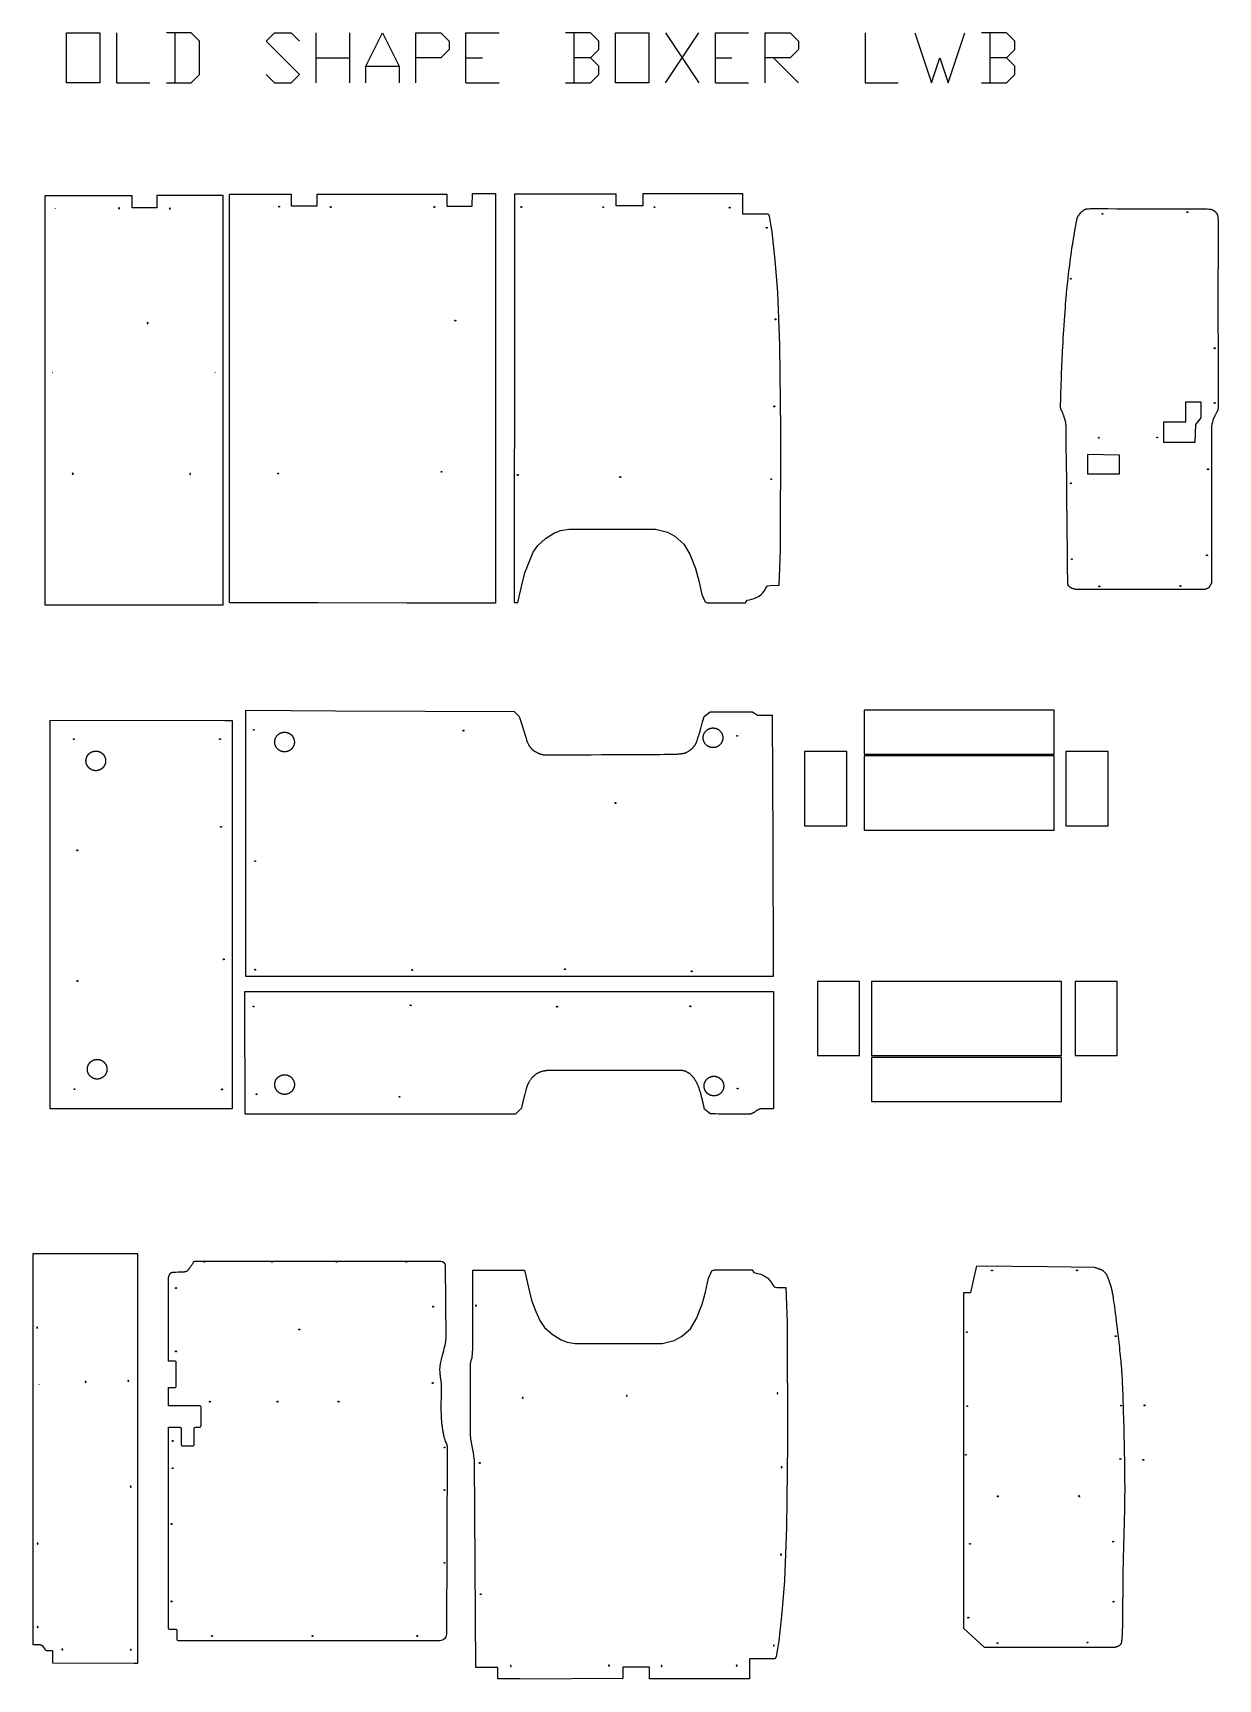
# Model space of a CAD drawing. Extents: x -1323 to 4106, y -2882 to 4656.
import ezdxf

# ---------------------------------------------------------------- set-up
doc = ezdxf.new("R2010")
doc.units = 0
doc.layers.add('Default_Layer', color=1, linetype='CONTINUOUS')

msp = doc.modelspace()

# ---------------------------------------------------------------- linework, layer by layer
at = {"layer": 'Default_Layer'}
for points in [[(-1168.5, 4427.9), (-1168.5, 4656.5), (-1016.1, 4656.5), (-1016.1, 4427.9), (-1168.5, 4427.9)], [(1346.1, 4427.9), (1346.1, 4656.5), (1498.5, 4656.5), (1498.5, 4427.9), (1346.1, 4427.9)], [(690.2, 3921), (796.9, 3921), (796.9, 3452.1), (796.9, 2983.1), (796.9, 2514.2), (796.9, 2045.2), (390.7, 2045.6), (-15.5, 2046), (-421.7, 2046.4), (-421.7, 2514.4), (-421.7, 2982.4), (-421.7, 3450.4), (-421.7, 3918.4), (-139.6, 3918.4), (-139.6, 3864.4), (-19.9, 3864.4), (-19.9, 3918.2), (276.6, 3918.2), (573.2, 3918.2), (573.2, 3863.8), (689.5, 3863.8), (690.2, 3921)], [(-512.7, 2037.4), (-451.4, 2037.4), (-451.4, 2506.2), (-451.4, 2974.9), (-451.4, 3443.7), (-451.4, 3912.5), (-755, 3912.6), (-755, 3856.1), (-867.8, 3856.1), (-867.8, 3910.9), (-1268.1, 3910.9), (-1268.1, 3442.5), (-1268.1, 2974.2), (-1268.1, 2505.8), (-1268.1, 2037.4), (-890.4, 2037.4), (-512.7, 2037.4)], [(-928, 3855.6), (-928.2, 3855.6), (-928.4, 3855.6), (-928.6, 3855.5), (-928.7, 3855.5), (-928.9, 3855.4), (-929.1, 3855.3), (-929.2, 3855.2), (-929.4, 3855), (-929.5, 3854.9), (-929.6, 3854.7), (-929.7, 3854.6), (-929.8, 3854.4), (-929.9, 3854.2), (-929.9, 3854), (-930, 3853.8), (-930, 3853.6), (-930, 3853.4), (-929.9, 3853.2), (-929.9, 3853), (-929.8, 3852.8), (-929.7, 3852.7), (-929.6, 3852.5), (-929.5, 3852.3), (-929.4, 3852.2), (-929.2, 3852.1), (-929.1, 3852), (-928.9, 3851.9), (-928.7, 3851.8), (-928.6, 3851.7), (-928.4, 3851.7), (-928.2, 3851.6), (-928, 3851.6), (-927.8, 3851.6), (-927.6, 3851.7), (-927.4, 3851.7), (-927.2, 3851.8), (-927, 3851.9), (-926.8, 3852), (-926.7, 3852.1), (-926.5, 3852.2), (-926.4, 3852.3), (-926.3, 3852.5), (-926.2, 3852.7), (-926.1, 3852.8), (-926.1, 3853), (-926, 3853.2), (-926, 3853.4), (-926, 3853.6), (-926, 3853.8), (-926, 3854), (-926.1, 3854.2), (-926.1, 3854.4), (-926.2, 3854.6), (-926.3, 3854.7), (-926.4, 3854.9), (-926.5, 3855), (-926.7, 3855.2), (-926.8, 3855.3), (-927, 3855.4), (-927.2, 3855.5), (-927.4, 3855.5), (-927.6, 3855.6), (-927.8, 3855.6), (-928, 3855.6)], [(-695.6, 3853.6), (-695.8, 3853.6), (-696, 3853.6), (-696.2, 3853.5), (-696.4, 3853.4), (-696.6, 3853.4), (-696.7, 3853.3), (-696.9, 3853.1), (-697, 3853), (-697.2, 3852.9), (-697.3, 3852.7), (-697.4, 3852.6), (-697.5, 3852.4), (-697.5, 3852.2), (-697.6, 3852), (-697.6, 3851.8), (-697.6, 3851.6), (-697.6, 3851.4), (-697.6, 3851.2), (-697.5, 3851), (-697.5, 3850.8), (-697.4, 3850.6), (-697.3, 3850.5), (-697.2, 3850.3), (-697, 3850.2), (-696.9, 3850.1), (-696.7, 3849.9), (-696.6, 3849.8), (-696.4, 3849.8), (-696.2, 3849.7), (-696, 3849.6), (-695.8, 3849.6), (-695.6, 3849.6), (-695.4, 3849.6), (-695.2, 3849.6), (-695, 3849.7), (-694.8, 3849.8), (-694.7, 3849.8), (-694.5, 3849.9), (-694.3, 3850.1), (-694.2, 3850.2), (-694.1, 3850.3), (-694, 3850.5), (-693.9, 3850.6), (-693.8, 3850.8), (-693.7, 3851), (-693.7, 3851.2), (-693.6, 3851.4), (-693.6, 3851.6), (-693.6, 3851.8), (-693.7, 3852), (-693.7, 3852.2), (-693.8, 3852.4), (-693.9, 3852.6), (-694, 3852.7), (-694.1, 3852.9), (-694.2, 3853), (-694.3, 3853.1), (-694.5, 3853.3), (-694.7, 3853.4), (-694.8, 3853.4), (-695, 3853.5), (-695.2, 3853.6), (-695.4, 3853.6), (-695.6, 3853.6)], [(-194.8, 3859.2), (-195, 3859.3), (-195.2, 3859.3), (-195.4, 3859.3), (-195.5, 3859.4), (-195.7, 3859.5), (-195.9, 3859.6), (-196, 3859.7), (-196.2, 3859.8), (-196.3, 3860), (-196.4, 3860.1), (-196.5, 3860.3), (-196.6, 3860.5), (-196.7, 3860.7), (-196.7, 3860.8), (-196.8, 3861), (-196.8, 3861.2), (-196.8, 3861.4), (-196.7, 3861.6), (-196.7, 3861.8), (-196.6, 3862), (-196.5, 3862.2), (-196.4, 3862.4), (-196.3, 3862.5), (-196.2, 3862.7), (-196, 3862.8), (-195.9, 3862.9), (-195.7, 3863), (-195.5, 3863.1), (-195.4, 3863.2), (-195.2, 3863.2), (-195, 3863.2), (-194.8, 3863.2), (-194.6, 3863.2), (-194.4, 3863.2), (-194.2, 3863.2), (-194, 3863.1), (-193.8, 3863), (-193.6, 3862.9), (-193.5, 3862.8), (-193.3, 3862.7), (-193.2, 3862.5), (-193.1, 3862.4), (-193, 3862.2), (-192.9, 3862), (-192.9, 3861.8), (-192.8, 3861.6), (-192.8, 3861.4), (-192.8, 3861.2), (-192.8, 3861), (-192.8, 3860.8), (-192.9, 3860.7), (-192.9, 3860.5), (-193, 3860.3), (-193.1, 3860.1), (-193.2, 3860), (-193.3, 3859.8), (-193.5, 3859.7), (-193.6, 3859.6), (-193.8, 3859.5), (-194, 3859.4), (-194.2, 3859.3), (-194.4, 3859.3), (-194.6, 3859.3), (-194.8, 3859.2)], [(41.4, 3857.2), (41.2, 3857.3), (41, 3857.3), (40.8, 3857.3), (40.7, 3857.4), (40.5, 3857.5), (40.3, 3857.6), (40.2, 3857.7), (40, 3857.8), (39.9, 3858), (39.8, 3858.1), (39.7, 3858.3), (39.6, 3858.5), (39.5, 3858.7), (39.5, 3858.8), (39.4, 3859), (39.4, 3859.2), (39.4, 3859.4), (39.5, 3859.6), (39.5, 3859.8), (39.6, 3860), (39.7, 3860.2), (39.8, 3860.4), (39.9, 3860.5), (40, 3860.7), (40.2, 3860.8), (40.3, 3860.9), (40.5, 3861), (40.7, 3861.1), (40.8, 3861.2), (41, 3861.2), (41.2, 3861.2), (41.4, 3861.2), (41.6, 3861.2), (41.8, 3861.2), (42, 3861.2), (42.2, 3861.1), (42.4, 3861), (42.6, 3860.9), (42.7, 3860.8), (42.9, 3860.7), (43, 3860.5), (43.1, 3860.4), (43.2, 3860.2), (43.3, 3860), (43.3, 3859.8), (43.4, 3859.6), (43.4, 3859.4), (43.4, 3859.2), (43.4, 3859), (43.4, 3858.8), (43.3, 3858.7), (43.3, 3858.5), (43.2, 3858.3), (43.1, 3858.1), (43, 3858), (42.9, 3857.8), (42.7, 3857.7), (42.6, 3857.6), (42.4, 3857.5), (42.2, 3857.4), (42, 3857.3), (41.8, 3857.3), (41.6, 3857.3), (41.4, 3857.2)], [(515.8, 3857.1), (515.6, 3857.2), (515.4, 3857.2), (515.2, 3857.2), (515, 3857.3), (514.8, 3857.4), (514.7, 3857.5), (514.5, 3857.6), (514.4, 3857.7), (514.2, 3857.9), (514.1, 3858), (514, 3858.2), (513.9, 3858.4), (513.9, 3858.6), (513.8, 3858.7), (513.8, 3858.9), (513.8, 3859.1), (513.8, 3859.3), (513.8, 3859.5), (513.9, 3859.7), (513.9, 3859.9), (514, 3860.1), (514.1, 3860.3), (514.2, 3860.4), (514.4, 3860.6), (514.5, 3860.7), (514.7, 3860.8), (514.8, 3860.9), (515, 3861), (515.2, 3861.1), (515.4, 3861.1), (515.6, 3861.1), (515.8, 3861.1), (516, 3861.1), (516.2, 3861.1), (516.4, 3861.1), (516.6, 3861), (516.7, 3860.9), (516.9, 3860.8), (517, 3860.7), (517.2, 3860.6), (517.3, 3860.4), (517.4, 3860.3), (517.5, 3860.1), (517.6, 3859.9), (517.7, 3859.7), (517.7, 3859.5), (517.8, 3859.3), (517.8, 3859.1), (517.8, 3858.9), (517.7, 3858.7), (517.7, 3858.6), (517.6, 3858.4), (517.5, 3858.2), (517.4, 3858), (517.3, 3857.9), (517.2, 3857.7), (517, 3857.6), (516.9, 3857.5), (516.7, 3857.4), (516.6, 3857.3), (516.4, 3857.2), (516.2, 3857.2), (516, 3857.2), (515.8, 3857.1)], [(882, 2047.9), (898.5, 2047.9), (905.3, 2073.6), (915.9, 2120.9), (931.1, 2184.1), (951.3, 2237.1), (968.6, 2278.4), (990.7, 2309.7), (1026.1, 2340.9), (1066, 2366.8), (1094.6, 2377.6), (1131.5, 2383.5), (1529.8, 2383.5), (1583.6, 2369.9), (1617.7, 2351.7), (1659.4, 2315.8), (1686.9, 2269.5), (1712.8, 2203.4), (1727.3, 2147.7), (1741.9, 2084.5), (1757.1, 2051), (1767.6, 2046), (1941.8, 2046), (1949.5, 2058.7), (1959.1, 2060.9), (1981.2, 2066.3), (1997.3, 2073.8), (2004.5, 2077.4), (2013.9, 2084.6), (2021.1, 2092.8), (2028.1, 2102.6), (2034, 2113.3), (2042.2, 2124.5), (2054.3, 2126.4), (2096, 2127.3), (2101.8, 2286.6), (2102.8, 2840.9), (2098.8, 3226.5), (2088.9, 3468.5), (2077.4, 3616.4), (2063.4, 3745.5), (2057.6, 3781.3), (2051.8, 3817.1), (2050.4, 3821.8), (2045.5, 3826.7), (1929.9, 3826.7), (1929.9, 3918.9), (1470.8, 3918.9), (1470.8, 3865.2), (1349.3, 3865.2), (1349.3, 3918.1), (883, 3918.1), (882.8, 3451.4), (882.6, 2984.7), (882.3, 2518), (882, 2047.9)], [(914.5, 3861.4), (914.7, 3861.4), (914.9, 3861.3), (915.1, 3861.3), (915.3, 3861.2), (915.5, 3861.1), (915.7, 3861), (915.8, 3860.9), (916, 3860.8), (916.1, 3860.7), (916.2, 3860.5), (916.3, 3860.3), (916.4, 3860.2), (916.5, 3860), (916.5, 3859.8), (916.5, 3859.6), (916.5, 3859.4), (916.5, 3859.2), (916.5, 3859), (916.5, 3858.8), (916.4, 3858.6), (916.3, 3858.4), (916.2, 3858.3), (916.1, 3858.1), (916, 3858), (915.8, 3857.8), (915.7, 3857.7), (915.5, 3857.6), (915.3, 3857.5), (915.1, 3857.5), (914.9, 3857.4), (914.7, 3857.4), (914.5, 3857.4), (914.3, 3857.4), (914.1, 3857.4), (913.9, 3857.5), (913.8, 3857.5), (913.6, 3857.6), (913.4, 3857.7), (913.3, 3857.8), (913.1, 3858), (913, 3858.1), (912.9, 3858.3), (912.8, 3858.4), (912.7, 3858.6), (912.6, 3858.8), (912.6, 3859), (912.6, 3859.2), (912.5, 3859.4), (912.6, 3859.6), (912.6, 3859.8), (912.6, 3860), (912.7, 3860.2), (912.8, 3860.3), (912.9, 3860.5), (913, 3860.7), (913.1, 3860.8), (913.3, 3860.9), (913.4, 3861), (913.6, 3861.1), (913.8, 3861.2), (913.9, 3861.3), (914.1, 3861.3), (914.3, 3861.4), (914.5, 3861.4)], [(1289.4, 3860.5), (1289.6, 3860.5), (1289.8, 3860.4), (1290, 3860.4), (1290.1, 3860.3), (1290.3, 3860.2), (1290.5, 3860.1), (1290.6, 3860), (1290.8, 3859.9), (1290.9, 3859.7), (1291, 3859.6), (1291.1, 3859.4), (1291.2, 3859.3), (1291.3, 3859.1), (1291.3, 3858.9), (1291.3, 3858.7), (1291.4, 3858.5), (1291.3, 3858.3), (1291.3, 3858.1), (1291.3, 3857.9), (1291.2, 3857.7), (1291.1, 3857.5), (1291, 3857.4), (1290.9, 3857.2), (1290.8, 3857.1), (1290.6, 3856.9), (1290.5, 3856.8), (1290.3, 3856.7), (1290.1, 3856.6), (1290, 3856.6), (1289.8, 3856.5), (1289.6, 3856.5), (1289.4, 3856.5), (1289.2, 3856.5), (1289, 3856.5), (1288.8, 3856.6), (1288.6, 3856.6), (1288.4, 3856.7), (1288.2, 3856.8), (1288.1, 3856.9), (1287.9, 3857.1), (1287.8, 3857.2), (1287.7, 3857.4), (1287.6, 3857.5), (1287.5, 3857.7), (1287.4, 3857.9), (1287.4, 3858.1), (1287.4, 3858.3), (1287.4, 3858.5), (1287.4, 3858.7), (1287.4, 3858.9), (1287.4, 3859.1), (1287.5, 3859.3), (1287.6, 3859.4), (1287.7, 3859.6), (1287.8, 3859.7), (1287.9, 3859.9), (1288.1, 3860), (1288.2, 3860.1), (1288.4, 3860.2), (1288.6, 3860.3), (1288.8, 3860.4), (1289, 3860.4), (1289.2, 3860.5), (1289.4, 3860.5)], [(1524.5, 3860.5), (1524.7, 3860.5), (1524.9, 3860.4), (1525.1, 3860.4), (1525.3, 3860.3), (1525.5, 3860.2), (1525.6, 3860.1), (1525.8, 3860), (1525.9, 3859.9), (1526.1, 3859.7), (1526.2, 3859.6), (1526.3, 3859.4), (1526.4, 3859.3), (1526.4, 3859.1), (1526.5, 3858.9), (1526.5, 3858.7), (1526.5, 3858.5), (1526.5, 3858.3), (1526.5, 3858.1), (1526.4, 3857.9), (1526.4, 3857.7), (1526.3, 3857.5), (1526.2, 3857.4), (1526.1, 3857.2), (1525.9, 3857.1), (1525.8, 3856.9), (1525.6, 3856.8), (1525.5, 3856.7), (1525.3, 3856.6), (1525.1, 3856.6), (1524.9, 3856.5), (1524.7, 3856.5), (1524.5, 3856.5), (1524.3, 3856.5), (1524.1, 3856.5), (1523.9, 3856.6), (1523.7, 3856.6), (1523.6, 3856.7), (1523.4, 3856.8), (1523.2, 3856.9), (1523.1, 3857.1), (1523, 3857.2), (1522.9, 3857.4), (1522.8, 3857.5), (1522.7, 3857.7), (1522.6, 3857.9), (1522.6, 3858.1), (1522.5, 3858.3), (1522.5, 3858.5), (1522.5, 3858.7), (1522.6, 3858.9), (1522.6, 3859.1), (1522.7, 3859.3), (1522.8, 3859.4), (1522.9, 3859.6), (1523, 3859.7), (1523.1, 3859.9), (1523.2, 3860), (1523.4, 3860.1), (1523.6, 3860.2), (1523.7, 3860.3), (1523.9, 3860.4), (1524.1, 3860.4), (1524.3, 3860.5), (1524.5, 3860.5)], [(1868.8, 3858.4), (1869, 3858.4), (1869.2, 3858.3), (1869.4, 3858.3), (1869.6, 3858.2), (1869.8, 3858.1), (1870, 3858), (1870.1, 3857.9), (1870.3, 3857.8), (1870.4, 3857.6), (1870.5, 3857.5), (1870.6, 3857.3), (1870.7, 3857.2), (1870.7, 3857), (1870.8, 3856.8), (1870.8, 3856.6), (1870.8, 3856.4), (1870.8, 3856.2), (1870.8, 3856), (1870.7, 3855.8), (1870.7, 3855.6), (1870.6, 3855.4), (1870.5, 3855.3), (1870.4, 3855.1), (1870.3, 3855), (1870.1, 3854.8), (1870, 3854.7), (1869.8, 3854.6), (1869.6, 3854.5), (1869.4, 3854.5), (1869.2, 3854.4), (1869, 3854.4), (1868.8, 3854.4), (1868.6, 3854.4), (1868.4, 3854.4), (1868.2, 3854.5), (1868.1, 3854.5), (1867.9, 3854.6), (1867.7, 3854.7), (1867.6, 3854.8), (1867.4, 3855), (1867.3, 3855.1), (1867.2, 3855.3), (1867.1, 3855.4), (1867, 3855.6), (1866.9, 3855.8), (1866.9, 3856), (1866.8, 3856.2), (1866.8, 3856.4), (1866.8, 3856.6), (1866.9, 3856.8), (1866.9, 3857), (1867, 3857.2), (1867.1, 3857.3), (1867.2, 3857.5), (1867.3, 3857.6), (1867.4, 3857.8), (1867.6, 3857.9), (1867.7, 3858), (1867.9, 3858.1), (1868.1, 3858.2), (1868.2, 3858.3), (1868.4, 3858.3), (1868.6, 3858.4), (1868.8, 3858.4)], [(4070.7, 3849.9), (4071.8, 3849.6), (4073, 3849.3), (4074.2, 3848.9), (4075.4, 3848.5), (4076.6, 3848), (4077.8, 3847.5), (4079, 3847), (4080.2, 3846.5), (4081.3, 3845.9), (4082.4, 3845.4), (4083.5, 3844.8), (4084.4, 3844.3), (4085.4, 3843.8), (4086.2, 3843.3), (4087, 3842.8), (4087.7, 3842.4), (4088.3, 3842), (4088.9, 3841.6), (4089.5, 3841.1), (4090.1, 3840.7), (4091.3, 3839.7), (4092.4, 3838.8), (4093.5, 3837.7), (4094.6, 3836.7), (4095.6, 3835.6), (4096.5, 3834.4), (4097.5, 3833.3), (4098.4, 3832.1), (4099.3, 3830.8), (4100.1, 3829.5), (4100.8, 3828.2), (4101.2, 3827.5), (4101.6, 3826.9), (4101.9, 3826.2), (4102.2, 3825.5), (4102.5, 3824.8), (4102.8, 3824.1), (4103.1, 3823.4), (4103.4, 3822.7), (4103.6, 3821.9), (4103.9, 3821.2), (4104.1, 3820.4), (4104.3, 3819.7), (4104.7, 3818.1), (4105, 3816.5), (4105.3, 3814.9), (4105.5, 3813.3), (4105.7, 3811.7), (4105.8, 3811.3), (4105.8, 3810.5), (4105.8, 3807.7), (4105.9, 3797.7), (4105.9, 3782.2), (4105.9, 3761.9), (4106, 3709.6), (4105.9, 3645.5), (4105.8, 3502.5), (4105.8, 3433.4), (4105.7, 3372.7), (4105.8, 3343.7), (4105.8, 3312.1), (4105.9, 3243.1), (4106, 3170.9), (4106.2, 3100.3), (4106.2, 3067.2), (4106.2, 3036.4), (4106.2, 3008.4), (4106.2, 2984), (4106.2, 2963.7), (4106.1, 2955.3), (4106.1, 2948.1), (4106, 2942.3), (4105.9, 2937.9), (4105.8, 2935), (4105.8, 2934.2), (4105.7, 2933.7), (4105.5, 2932.7), (4105.2, 2931.7), (4104.9, 2930.7), (4104.5, 2929.7), (4104.1, 2928.7), (4103.7, 2927.7), (4103.3, 2926.7), (4102.8, 2925.7), (4101.9, 2923.9), (4100.9, 2922), (4100, 2920.3), (4099.6, 2919.4), (4099.2, 2918.6), (4097.7, 2915.3), (4096.1, 2912.1), (4094.5, 2908.9), (4092.9, 2905.7), (4092, 2904.1), (4091.1, 2902.5), (4089.3, 2899.2), (4088.4, 2897.5), (4087.5, 2895.8), (4087, 2895), (4086.6, 2894.1), (4086.2, 2893.3), (4085.9, 2892.4), (4085.5, 2891.5), (4085.1, 2890.5), (4084.8, 2889.5), (4084.4, 2888.4), (4083.6, 2886.2), (4082.9, 2883.9), (4082.2, 2881.6), (4081.6, 2879.3), (4080.5, 2875.4), (4079.5, 2871.9), (4079.1, 2870.2), (4078.6, 2868.4), (4078.2, 2866.6), (4077.8, 2864.9), (4077.5, 2863.2), (4077.2, 2861.6), (4077, 2860), (4076.8, 2858.3), (4076.6, 2856.7), (4076.5, 2855.1), (4076.4, 2853.4), (4076.3, 2851.8), (4076.2, 2848.5), (4076.2, 2845.1), (4076.1, 2836.9), (4076.1, 2807.9), (4076.1, 2713.9), (4076.2, 2598.5), (4076.2, 2493.8), (4076.2, 2470.4), (4076.2, 2444.8), (4076.4, 2389.2), (4076.5, 2331), (4076.7, 2274.1), (4076.7, 2247.3), (4076.7, 2222.4), (4076.7, 2199.8), (4076.7, 2180.1), (4076.6, 2163.6), (4076.6, 2156.8), (4076.5, 2151), (4076.5, 2146.2), (4076.4, 2142.7), (4076.3, 2141.3), (4076.3, 2140.3), (4076.2, 2139.5), (4076.2, 2139.1), (4076.1, 2138.6), (4075.9, 2138.2), (4075.6, 2137.2), (4075.2, 2136.2), (4074.7, 2135.1), (4074.3, 2134.1), (4073.7, 2133.1), (4073.2, 2132.1), (4072.7, 2131.2), (4071.6, 2129.3), (4070.5, 2127.7), (4069.7, 2126.2), (4069.3, 2125.6), (4069, 2125.1), (4068.5, 2124.1), (4068, 2123), (4067.5, 2122), (4067, 2121), (4066.5, 2120), (4066.2, 2119.5), (4065.9, 2119), (4065.6, 2118.5), (4065.3, 2118.1), (4064.9, 2117.6), (4064.6, 2117.2), (4064.2, 2116.8), (4063.7, 2116.3), (4063.3, 2115.9), (4062.8, 2115.5), (4062.3, 2115.1), (4061.7, 2114.6), (4061.2, 2114.2), (4060.6, 2113.8), (4060, 2113.4), (4059.4, 2113), (4058.8, 2112.7), (4058.2, 2112.3), (4057.6, 2112), (4056.9, 2111.6), (4056.3, 2111.3), (4055.7, 2111.1), (4055.1, 2110.8), (4054.4, 2110.5), (4053.7, 2110.3), (4052.9, 2110.1), (4052.2, 2109.8), (4051.4, 2109.6), (4049.8, 2109.2), (4048.1, 2108.9), (4046.4, 2108.6), (4044.7, 2108.4), (4043.1, 2108.2), (4042.1, 2108.1), (4040.2, 2108.1), (4033.3, 2108), (4022.8, 2108), (4009.2, 2107.9), (3974.2, 2107.9), (3931.6, 2108), (3836.4, 2108.1), (3790.5, 2108.1), (3750, 2108.2), (3709.6, 2108.1), (3663.7, 2108.1), (3568.7, 2107.9), (3526.1, 2107.9), (3507.5, 2107.9), (3491.1, 2107.9), (3477.5, 2108), (3467, 2108), (3460, 2108.1), (3457.9, 2108.1), (3456.9, 2108.2), (3455, 2108.4), (3453, 2108.7), (3451.1, 2109), (3449.2, 2109.4), (3447.3, 2109.8), (3445.4, 2110.3), (3444.4, 2110.6), (3443.5, 2110.8), (3442.6, 2111.1), (3441.7, 2111.4), (3439.9, 2112.1), (3438.1, 2112.8), (3436.2, 2113.5), (3435.3, 2113.9), (3434.4, 2114.3), (3433.6, 2114.8), (3432.7, 2115.2), (3431.9, 2115.6), (3431.1, 2116.1), (3430.3, 2116.6), (3429.5, 2117), (3428.8, 2117.5), (3428.2, 2118), (3426.9, 2119), (3426.3, 2119.5), (3425.7, 2120), (3425.1, 2120.6), (3424.5, 2121.1), (3423.9, 2121.7), (3423.4, 2122.3), (3422.8, 2122.9), (3422.3, 2123.5), (3421.8, 2124.1), (3421.4, 2124.8), (3420.9, 2125.4), (3420.5, 2126.1), (3420.1, 2126.8), (3419.8, 2127.5), (3419.6, 2127.9), (3419.5, 2128.3), (3419.2, 2129.1), (3419, 2130), (3418.8, 2131), (3418.6, 2132), (3418.5, 2133), (3418.4, 2134.1), (3418.3, 2135.2), (3418.1, 2137.4), (3418, 2139.7), (3417.9, 2142), (3417.8, 2144.1), (3417.8, 2145.3), (3417.7, 2147.6), (3417.6, 2155.8), (3417.4, 2168.2), (3417.2, 2184.4), (3416.8, 2225.8), (3416.2, 2276.2), (3415, 2388.6), (3414.5, 2442.9), (3414, 2490.8), (3412.8, 2592.1), (3411.7, 2703.3), (3411.1, 2753.4), (3410.6, 2794.9), (3410.3, 2824.1), (3410.2, 2833), (3410.1, 2837.5), (3410, 2839.6), (3410, 2841.6), (3410, 2845.8), (3409.9, 2850), (3409.9, 2854.2), (3409.8, 2856.3), (3409.8, 2858.4), (3409.7, 2860.5), (3409.5, 2862.5), (3409.4, 2864.6), (3409.1, 2866.7), (3408.9, 2868.8), (3408.6, 2870.8), (3408.4, 2871.9), (3408.2, 2872.9), (3407.7, 2875.1), (3407.2, 2877.4), (3406.6, 2879.7), (3406, 2882.1), (3405.3, 2884.4), (3404.6, 2886.7), (3403.9, 2889), (3403.2, 2891.3), (3402.5, 2893.5), (3401.1, 2897.6), (3399.9, 2901.1), (3398.9, 2904), (3398, 2906.6), (3397, 2909.3), (3395.9, 2912.2), (3394.8, 2914.9), (3393.8, 2917.6), (3392.8, 2919.9), (3391.9, 2921.9), (3391.3, 2923.4), (3391, 2924.1), (3390.6, 2924.7), (3390, 2925.9), (3389.3, 2927.1), (3388.5, 2928.3), (3387.8, 2929.5), (3387.5, 2930.1), (3387.2, 2930.7), (3386.9, 2931.3), (3386.6, 2932), (3386.4, 2932.6), (3386.1, 2933.3), (3385.9, 2933.9), (3385.8, 2934.6), (3385.6, 2935.3), (3385.5, 2936), (3385.4, 2936.8), (3385.3, 2937.5), (3385.1, 2939), (3384.9, 2940.6), (3384.8, 2942.1), (3384.7, 2945.2), (3384.7, 2945.9), (3384.7, 2947.5), (3384.8, 2952.8), (3385, 2960.9), (3385.3, 2971.2), (3385.7, 2983.7), (3386.1, 2997.9), (3386.6, 3013.5), (3387.1, 3030.3), (3387.7, 3047.9), (3388.3, 3066.1), (3388.9, 3084.4), (3389.6, 3102.6), (3390.3, 3120.4), (3391, 3137.5), (3391.7, 3153.5), (3392, 3161.1), (3392.4, 3168.2), (3393.2, 3183.1), (3394, 3199.5), (3395, 3217.4), (3396.1, 3236.3), (3397.3, 3256.2), (3398.5, 3276.7), (3399.8, 3297.6), (3401.2, 3318.6), (3402.5, 3339.6), (3403.9, 3360.2), (3405.3, 3380.2), (3406.7, 3399.4), (3408, 3417.5), (3408.7, 3426.1), (3409.3, 3434.3), (3410, 3442.1), (3410.6, 3449.5), (3411.2, 3456.4), (3411.8, 3462.9), (3412.4, 3469.2), (3413, 3475.9), (3413.7, 3482.7), (3414.5, 3489.8), (3415.2, 3497.1), (3416.1, 3504.5), (3417.8, 3519.8), (3419.6, 3535.4), (3421.4, 3551), (3423.3, 3566.5), (3425.2, 3581.6), (3427, 3596.1), (3428.7, 3609.7), (3430.3, 3622.2), (3431.8, 3633.5), (3434.1, 3651.1), (3435.4, 3660.7), (3436.1, 3665.6), (3436.9, 3670.6), (3437.7, 3675.6), (3438.5, 3680.5), (3440.2, 3690.5), (3441, 3695.4), (3441.9, 3700.4), (3444.2, 3713.9), (3446.8, 3729.1), (3452.1, 3760.5), (3454.5, 3774.7), (3456.6, 3786.5), (3458.1, 3795.1), (3458.6, 3797.8), (3458.9, 3799.3), (3459.7, 3802.7), (3460.1, 3804.5), (3460.6, 3806.2), (3461.1, 3807.9), (3461.3, 3808.7), (3461.6, 3809.6), (3461.9, 3810.4), (3462.2, 3811.2), (3462.5, 3812), (3462.9, 3812.8), (3463.3, 3813.7), (3463.7, 3814.5), (3464.2, 3815.5), (3464.7, 3816.4), (3465.3, 3817.4), (3465.8, 3818.3), (3467.1, 3820.3), (3468.3, 3822.3), (3469.6, 3824.2), (3470.8, 3826), (3472, 3827.5), (3473.1, 3829), (3474.3, 3830.4), (3475.5, 3831.8), (3476.8, 3833.2), (3478, 3834.5), (3479.3, 3835.8), (3480.7, 3837), (3482.1, 3838.3), (3483.6, 3839.6), (3485.5, 3841), (3487.6, 3842.6), (3488.7, 3843.4), (3489.8, 3844.2), (3490.9, 3844.9), (3492, 3845.7), (3493.1, 3846.4), (3494.2, 3847), (3495.3, 3847.6), (3496.3, 3848.2), (3497.3, 3848.7), (3498.2, 3849.1), (3499, 3849.4), (3499.9, 3849.7), (3500.8, 3850), (3501.7, 3850.2), (3502.6, 3850.4), (3503.5, 3850.6), (3504.4, 3850.8), (3505.4, 3850.9), (3506.3, 3851.1), (3507.2, 3851.2), (3509.1, 3851.4), (3511, 3851.5), (3512.9, 3851.7), (3513.5, 3851.7), (3514.9, 3851.7), (3519.9, 3851.8), (3538, 3851.8), (3565.7, 3851.8), (3601.3, 3851.8), (3643.2, 3851.7), (3689.9, 3851.7), (3739.8, 3851.6), (3791.3, 3851.4), (3842.9, 3851.3), (3892.8, 3851.1), (3939.6, 3851), (3981.6, 3850.8), (4017.4, 3850.6), (4032.3, 3850.5), (4045.2, 3850.3), (4055.6, 3850.2), (4063.5, 3850.1), (4066.4, 3850.1), (4068.5, 3850), (4070, 3849.9), (4070.4, 3849.9), (4070.7, 3849.9)], [(3576.7, 3826), (3576.5, 3826), (3576.3, 3826), (3576.1, 3826.1), (3575.9, 3826.2), (3575.7, 3826.2), (3575.5, 3826.3), (3575.4, 3826.5), (3575.3, 3826.6), (3575.1, 3826.7), (3575, 3826.9), (3574.9, 3827), (3574.8, 3827.2), (3574.8, 3827.4), (3574.7, 3827.6), (3574.7, 3827.8), (3574.7, 3828), (3574.7, 3828.2), (3574.7, 3828.4), (3574.8, 3828.6), (3574.8, 3828.8), (3574.9, 3829), (3575, 3829.1), (3575.1, 3829.3), (3575.3, 3829.4), (3575.4, 3829.5), (3575.5, 3829.7), (3575.7, 3829.8), (3575.9, 3829.8), (3576.1, 3829.9), (3576.3, 3830), (3576.5, 3830), (3576.7, 3830), (3576.9, 3830), (3577.1, 3830), (3577.3, 3829.9), (3577.4, 3829.8), (3577.6, 3829.8), (3577.8, 3829.7), (3577.9, 3829.5), (3578.1, 3829.4), (3578.2, 3829.3), (3578.3, 3829.1), (3578.4, 3829), (3578.5, 3828.8), (3578.6, 3828.6), (3578.6, 3828.4), (3578.7, 3828.2), (3578.7, 3828), (3578.7, 3827.8), (3578.6, 3827.6), (3578.6, 3827.4), (3578.5, 3827.2), (3578.4, 3827), (3578.3, 3826.9), (3578.2, 3826.7), (3578.1, 3826.6), (3577.9, 3826.5), (3577.8, 3826.3), (3577.6, 3826.2), (3577.4, 3826.2), (3577.3, 3826.1), (3577.1, 3826), (3576.9, 3826), (3576.7, 3826)], [(3965.4, 3833.8), (3965.2, 3833.8), (3965, 3833.9), (3964.8, 3833.9), (3964.6, 3834), (3964.5, 3834.1), (3964.3, 3834.2), (3964.2, 3834.3), (3964, 3834.4), (3963.9, 3834.5), (3963.8, 3834.7), (3963.7, 3834.9), (3963.6, 3835), (3963.5, 3835.2), (3963.5, 3835.4), (3963.4, 3835.6), (3963.4, 3835.8), (3963.4, 3836), (3963.5, 3836.2), (3963.5, 3836.4), (3963.6, 3836.6), (3963.7, 3836.8), (3963.8, 3836.9), (3963.9, 3837.1), (3964, 3837.2), (3964.2, 3837.4), (3964.3, 3837.5), (3964.5, 3837.6), (3964.6, 3837.7), (3964.8, 3837.7), (3965, 3837.8), (3965.2, 3837.8), (3965.4, 3837.8), (3965.6, 3837.8), (3965.8, 3837.8), (3966, 3837.7), (3966.2, 3837.7), (3966.4, 3837.6), (3966.5, 3837.5), (3966.7, 3837.4), (3966.8, 3837.2), (3967, 3837.1), (3967.1, 3836.9), (3967.2, 3836.8), (3967.3, 3836.6), (3967.3, 3836.4), (3967.4, 3836.2), (3967.4, 3836), (3967.4, 3835.8), (3967.4, 3835.6), (3967.4, 3835.4), (3967.3, 3835.2), (3967.3, 3835), (3967.2, 3834.9), (3967.1, 3834.7), (3967, 3834.5), (3966.8, 3834.4), (3966.7, 3834.3), (3966.5, 3834.2), (3966.4, 3834.1), (3966.2, 3834), (3966, 3833.9), (3965.8, 3833.9), (3965.6, 3833.8), (3965.4, 3833.8)], [(2038.8, 3766.3), (2039, 3766.3), (2039.2, 3766.2), (2039.4, 3766.2), (2039.5, 3766.1), (2039.7, 3766), (2039.9, 3765.9), (2040, 3765.8), (2040.2, 3765.7), (2040.3, 3765.6), (2040.4, 3765.4), (2040.5, 3765.2), (2040.6, 3765.1), (2040.7, 3764.9), (2040.7, 3764.7), (2040.8, 3764.5), (2040.8, 3764.3), (2040.8, 3764.1), (2040.7, 3763.9), (2040.7, 3763.7), (2040.6, 3763.5), (2040.5, 3763.3), (2040.4, 3763.2), (2040.3, 3763), (2040.2, 3762.9), (2040, 3762.7), (2039.9, 3762.6), (2039.7, 3762.5), (2039.5, 3762.4), (2039.4, 3762.4), (2039.2, 3762.3), (2039, 3762.3), (2038.8, 3762.3), (2038.6, 3762.3), (2038.4, 3762.3), (2038.2, 3762.4), (2038, 3762.4), (2037.8, 3762.5), (2037.6, 3762.6), (2037.5, 3762.7), (2037.4, 3762.9), (2037.2, 3763), (2037.1, 3763.2), (2037, 3763.3), (2036.9, 3763.5), (2036.9, 3763.7), (2036.8, 3763.9), (2036.8, 3764.1), (2036.8, 3764.3), (2036.8, 3764.5), (2036.8, 3764.7), (2036.9, 3764.9), (2036.9, 3765.1), (2037, 3765.2), (2037.1, 3765.4), (2037.2, 3765.6), (2037.4, 3765.7), (2037.5, 3765.8), (2037.6, 3765.9), (2037.8, 3766), (2038, 3766.1), (2038.2, 3766.2), (2038.4, 3766.2), (2038.6, 3766.3), (2038.8, 3766.3)], [(3432.2, 3528.4), (3432, 3528.4), (3431.8, 3528.5), (3431.6, 3528.5), (3431.4, 3528.6), (3431.2, 3528.7), (3431.1, 3528.8), (3430.9, 3528.9), (3430.8, 3529), (3430.6, 3529.2), (3430.5, 3529.3), (3430.4, 3529.5), (3430.3, 3529.7), (3430.3, 3529.8), (3430.2, 3530), (3430.2, 3530.2), (3430.2, 3530.4), (3430.2, 3530.6), (3430.2, 3530.8), (3430.3, 3531), (3430.3, 3531.2), (3430.4, 3531.4), (3430.5, 3531.6), (3430.6, 3531.7), (3430.8, 3531.8), (3430.9, 3532), (3431.1, 3532.1), (3431.2, 3532.2), (3431.4, 3532.3), (3431.6, 3532.3), (3431.8, 3532.4), (3432, 3532.4), (3432.2, 3532.4), (3432.4, 3532.4), (3432.6, 3532.4), (3432.8, 3532.3), (3433, 3532.3), (3433.1, 3532.2), (3433.3, 3532.1), (3433.5, 3532), (3433.6, 3531.8), (3433.7, 3531.7), (3433.9, 3531.6), (3434, 3531.4), (3434, 3531.2), (3434.1, 3531), (3434.2, 3530.8), (3434.2, 3530.6), (3434.2, 3530.4), (3434.2, 3530.2), (3434.2, 3530), (3434.1, 3529.8), (3434, 3529.7), (3434, 3529.5), (3433.9, 3529.3), (3433.7, 3529.2), (3433.6, 3529), (3433.5, 3528.9), (3433.3, 3528.8), (3433.1, 3528.7), (3433, 3528.6), (3432.8, 3528.5), (3432.6, 3528.5), (3432.4, 3528.4), (3432.2, 3528.4)], [(-797.4, 3330), (-797.6, 3330), (-797.8, 3330), (-798, 3329.9), (-798.2, 3329.9), (-798.3, 3329.8), (-798.5, 3329.7), (-798.7, 3329.6), (-798.8, 3329.4), (-798.9, 3329.3), (-799.1, 3329.2), (-799.2, 3329), (-799.2, 3328.8), (-799.3, 3328.6), (-799.4, 3328.4), (-799.4, 3328.2), (-799.4, 3328), (-799.4, 3327.8), (-799.4, 3327.6), (-799.3, 3327.4), (-799.2, 3327.3), (-799.2, 3327.1), (-799.1, 3326.9), (-798.9, 3326.8), (-798.8, 3326.6), (-798.7, 3326.5), (-798.5, 3326.4), (-798.3, 3326.3), (-798.2, 3326.2), (-798, 3326.1), (-797.8, 3326.1), (-797.6, 3326), (-797.4, 3326), (-797.2, 3326), (-797, 3326.1), (-796.8, 3326.1), (-796.6, 3326.2), (-796.4, 3326.3), (-796.3, 3326.4), (-796.1, 3326.5), (-796, 3326.6), (-795.8, 3326.8), (-795.7, 3326.9), (-795.6, 3327.1), (-795.5, 3327.3), (-795.5, 3327.4), (-795.4, 3327.6), (-795.4, 3327.8), (-795.4, 3328), (-795.4, 3328.2), (-795.4, 3328.4), (-795.5, 3328.6), (-795.5, 3328.8), (-795.6, 3329), (-795.7, 3329.2), (-795.8, 3329.3), (-796, 3329.4), (-796.1, 3329.6), (-796.3, 3329.7), (-796.4, 3329.8), (-796.6, 3329.9), (-796.8, 3329.9), (-797, 3330), (-797.2, 3330), (-797.4, 3330)], [(612.1, 3337.1), (611.9, 3337.2), (611.7, 3337.2), (611.5, 3337.2), (611.3, 3337.3), (611.1, 3337.4), (611, 3337.5), (610.8, 3337.6), (610.7, 3337.7), (610.6, 3337.9), (610.4, 3338), (610.3, 3338.2), (610.3, 3338.4), (610.2, 3338.6), (610.1, 3338.7), (610.1, 3338.9), (610.1, 3339.1), (610.1, 3339.3), (610.1, 3339.5), (610.2, 3339.7), (610.3, 3339.9), (610.3, 3340.1), (610.4, 3340.3), (610.6, 3340.4), (610.7, 3340.6), (610.8, 3340.7), (611, 3340.8), (611.1, 3340.9), (611.3, 3341), (611.5, 3341.1), (611.7, 3341.1), (611.9, 3341.1), (612.1, 3341.1), (612.3, 3341.1), (612.5, 3341.1), (612.7, 3341.1), (612.9, 3341), (613, 3340.9), (613.2, 3340.8), (613.4, 3340.7), (613.5, 3340.6), (613.6, 3340.4), (613.8, 3340.3), (613.9, 3340.1), (613.9, 3339.9), (614, 3339.7), (614.1, 3339.5), (614.1, 3339.3), (614.1, 3339.1), (614.1, 3338.9), (614.1, 3338.7), (614, 3338.6), (613.9, 3338.4), (613.9, 3338.2), (613.8, 3338), (613.6, 3337.9), (613.5, 3337.7), (613.4, 3337.6), (613.2, 3337.5), (613, 3337.4), (612.9, 3337.3), (612.7, 3337.2), (612.5, 3337.2), (612.3, 3337.2), (612.1, 3337.1)], [(2078.8, 3346.8), (2079, 3346.8), (2079.2, 3346.7), (2079.4, 3346.7), (2079.6, 3346.6), (2079.8, 3346.5), (2079.9, 3346.4), (2080.1, 3346.3), (2080.2, 3346.2), (2080.3, 3346), (2080.5, 3345.9), (2080.6, 3345.7), (2080.6, 3345.5), (2080.7, 3345.4), (2080.8, 3345.2), (2080.8, 3345), (2080.8, 3344.8), (2080.8, 3344.6), (2080.8, 3344.4), (2080.7, 3344.2), (2080.6, 3344), (2080.6, 3343.8), (2080.5, 3343.6), (2080.3, 3343.5), (2080.2, 3343.4), (2080.1, 3343.2), (2079.9, 3343.1), (2079.8, 3343), (2079.6, 3342.9), (2079.4, 3342.9), (2079.2, 3342.8), (2079, 3342.8), (2078.8, 3342.8), (2078.6, 3342.8), (2078.4, 3342.8), (2078.2, 3342.9), (2078, 3342.9), (2077.8, 3343), (2077.7, 3343.1), (2077.5, 3343.2), (2077.4, 3343.4), (2077.3, 3343.5), (2077.1, 3343.6), (2077, 3343.8), (2077, 3344), (2076.9, 3344.2), (2076.8, 3344.4), (2076.8, 3344.6), (2076.8, 3344.8), (2076.8, 3345), (2076.8, 3345.2), (2076.9, 3345.4), (2077, 3345.5), (2077, 3345.7), (2077.1, 3345.9), (2077.3, 3346), (2077.4, 3346.2), (2077.5, 3346.3), (2077.7, 3346.4), (2077.8, 3346.5), (2078, 3346.6), (2078.2, 3346.7), (2078.4, 3346.7), (2078.6, 3346.8), (2078.8, 3346.8)], [(4090.4, 3210.6), (4090.2, 3210.6), (4090, 3210.6), (4089.8, 3210.7), (4089.6, 3210.7), (4089.5, 3210.8), (4089.3, 3210.9), (4089.2, 3211), (4089, 3211.2), (4088.9, 3211.3), (4088.8, 3211.5), (4088.7, 3211.6), (4088.6, 3211.8), (4088.5, 3212), (4088.5, 3212.2), (4088.4, 3212.4), (4088.4, 3212.6), (4088.4, 3212.8), (4088.5, 3213), (4088.5, 3213.2), (4088.6, 3213.4), (4088.7, 3213.5), (4088.8, 3213.7), (4088.9, 3213.9), (4089, 3214), (4089.2, 3214.1), (4089.3, 3214.2), (4089.5, 3214.3), (4089.6, 3214.4), (4089.8, 3214.5), (4090, 3214.5), (4090.2, 3214.6), (4090.4, 3214.6), (4090.6, 3214.6), (4090.8, 3214.5), (4091, 3214.5), (4091.2, 3214.4), (4091.4, 3214.3), (4091.5, 3214.2), (4091.7, 3214.1), (4091.8, 3214), (4092, 3213.9), (4092.1, 3213.7), (4092.2, 3213.5), (4092.3, 3213.4), (4092.3, 3213.2), (4092.4, 3213), (4092.4, 3212.8), (4092.4, 3212.6), (4092.4, 3212.4), (4092.4, 3212.2), (4092.3, 3212), (4092.3, 3211.8), (4092.2, 3211.6), (4092.1, 3211.5), (4092, 3211.3), (4091.8, 3211.2), (4091.7, 3211), (4091.5, 3210.9), (4091.4, 3210.8), (4091.2, 3210.7), (4091, 3210.7), (4090.8, 3210.6), (4090.6, 3210.6), (4090.4, 3210.6)], [(2073.4, 2948.1), (2073.6, 2948.1), (2073.8, 2948.1), (2073.9, 2948), (2074.1, 2948), (2074.3, 2947.9), (2074.5, 2947.8), (2074.6, 2947.7), (2074.8, 2947.5), (2074.9, 2947.4), (2075, 2947.2), (2075.1, 2947.1), (2075.2, 2946.9), (2075.3, 2946.7), (2075.3, 2946.5), (2075.3, 2946.3), (2075.4, 2946.1), (2075.3, 2945.9), (2075.3, 2945.7), (2075.3, 2945.5), (2075.2, 2945.3), (2075.1, 2945.2), (2075, 2945), (2074.9, 2944.8), (2074.8, 2944.7), (2074.6, 2944.6), (2074.5, 2944.5), (2074.3, 2944.4), (2074.1, 2944.3), (2073.9, 2944.2), (2073.8, 2944.2), (2073.6, 2944.1), (2073.4, 2944.1), (2073.1, 2944.1), (2073, 2944.2), (2072.8, 2944.2), (2072.6, 2944.3), (2072.4, 2944.4), (2072.2, 2944.5), (2072.1, 2944.6), (2071.9, 2944.7), (2071.8, 2944.8), (2071.7, 2945), (2071.6, 2945.2), (2071.5, 2945.3), (2071.4, 2945.5), (2071.4, 2945.7), (2071.4, 2945.9), (2071.4, 2946.1), (2071.4, 2946.3), (2071.4, 2946.5), (2071.4, 2946.7), (2071.5, 2946.9), (2071.6, 2947.1), (2071.7, 2947.2), (2071.8, 2947.4), (2071.9, 2947.5), (2072.1, 2947.7), (2072.2, 2947.8), (2072.4, 2947.9), (2072.6, 2948), (2072.8, 2948), (2073, 2948.1), (2073.1, 2948.1), (2073.4, 2948.1)], [(3999.6, 2781.1), (3857.1, 2781.1), (3857.1, 2876.3), (3958.4, 2876.3), (3958.4, 2966.8), (4026.9, 2966.8), (4026.9, 2893.3), (4002.6, 2863.9), (3999.6, 2781.1)], [(4090.7, 2959.5), (4090.5, 2959.5), (4090.3, 2959.6), (4090.1, 2959.6), (4090, 2959.7), (4089.8, 2959.8), (4089.6, 2959.9), (4089.5, 2960), (4089.3, 2960.1), (4089.2, 2960.2), (4089.1, 2960.4), (4089, 2960.6), (4088.9, 2960.7), (4088.8, 2960.9), (4088.8, 2961.1), (4088.7, 2961.3), (4088.7, 2961.5), (4088.7, 2961.7), (4088.8, 2961.9), (4088.8, 2962.1), (4088.9, 2962.3), (4089, 2962.5), (4089.1, 2962.6), (4089.2, 2962.8), (4089.3, 2962.9), (4089.5, 2963.1), (4089.6, 2963.2), (4089.8, 2963.3), (4090, 2963.4), (4090.1, 2963.4), (4090.3, 2963.5), (4090.5, 2963.5), (4090.7, 2963.5), (4090.9, 2963.5), (4091.1, 2963.5), (4091.3, 2963.4), (4091.5, 2963.4), (4091.7, 2963.3), (4091.9, 2963.2), (4092, 2963.1), (4092.1, 2962.9), (4092.3, 2962.8), (4092.4, 2962.6), (4092.5, 2962.5), (4092.6, 2962.3), (4092.6, 2962.1), (4092.7, 2961.9), (4092.7, 2961.7), (4092.7, 2961.5), (4092.7, 2961.3), (4092.7, 2961.1), (4092.6, 2960.9), (4092.6, 2960.7), (4092.5, 2960.6), (4092.4, 2960.4), (4092.3, 2960.2), (4092.1, 2960.1), (4092, 2960), (4091.9, 2959.9), (4091.7, 2959.8), (4091.5, 2959.7), (4091.3, 2959.6), (4091.1, 2959.6), (4090.9, 2959.5), (4090.7, 2959.5)], [(3559.9, 2800.4), (3559.7, 2800.4), (3559.5, 2800.4), (3559.3, 2800.5), (3559.1, 2800.6), (3559, 2800.6), (3558.8, 2800.7), (3558.6, 2800.9), (3558.5, 2801), (3558.4, 2801.1), (3558.3, 2801.3), (3558.2, 2801.4), (3558.1, 2801.6), (3558, 2801.8), (3558, 2802), (3557.9, 2802.2), (3557.9, 2802.4), (3557.9, 2802.6), (3558, 2802.8), (3558, 2803), (3558.1, 2803.2), (3558.2, 2803.4), (3558.3, 2803.5), (3558.4, 2803.7), (3558.5, 2803.8), (3558.6, 2803.9), (3558.8, 2804.1), (3559, 2804.2), (3559.1, 2804.2), (3559.3, 2804.3), (3559.5, 2804.4), (3559.7, 2804.4), (3559.9, 2804.4), (3560.1, 2804.4), (3560.3, 2804.4), (3560.5, 2804.3), (3560.7, 2804.2), (3560.9, 2804.2), (3561, 2804.1), (3561.2, 2803.9), (3561.3, 2803.8), (3561.5, 2803.7), (3561.6, 2803.5), (3561.7, 2803.4), (3561.8, 2803.2), (3561.8, 2803), (3561.9, 2802.8), (3561.9, 2802.6), (3561.9, 2802.4), (3561.9, 2802.2), (3561.9, 2802), (3561.8, 2801.8), (3561.8, 2801.6), (3561.7, 2801.4), (3561.6, 2801.3), (3561.5, 2801.1), (3561.3, 2801), (3561.2, 2800.9), (3561, 2800.7), (3560.9, 2800.6), (3560.7, 2800.6), (3560.5, 2800.5), (3560.3, 2800.4), (3560.1, 2800.4), (3559.9, 2800.4)], [(3826.9, 2801.8), (3826.7, 2801.8), (3826.5, 2801.8), (3826.3, 2801.9), (3826.1, 2801.9), (3825.9, 2802), (3825.7, 2802.1), (3825.6, 2802.2), (3825.4, 2802.4), (3825.3, 2802.5), (3825.2, 2802.6), (3825.1, 2802.8), (3825, 2803), (3824.9, 2803.2), (3824.9, 2803.4), (3824.9, 2803.6), (3824.9, 2803.8), (3824.9, 2804), (3824.9, 2804.2), (3824.9, 2804.4), (3825, 2804.5), (3825.1, 2804.7), (3825.2, 2804.9), (3825.3, 2805), (3825.4, 2805.2), (3825.6, 2805.3), (3825.7, 2805.4), (3825.9, 2805.5), (3826.1, 2805.6), (3826.3, 2805.7), (3826.5, 2805.7), (3826.7, 2805.8), (3826.9, 2805.8), (3827.1, 2805.8), (3827.3, 2805.7), (3827.5, 2805.7), (3827.6, 2805.6), (3827.8, 2805.5), (3828, 2805.4), (3828.1, 2805.3), (3828.3, 2805.2), (3828.4, 2805), (3828.5, 2804.9), (3828.6, 2804.7), (3828.7, 2804.5), (3828.8, 2804.4), (3828.8, 2804.2), (3828.8, 2804), (3828.9, 2803.8), (3828.8, 2803.6), (3828.8, 2803.4), (3828.8, 2803.2), (3828.7, 2803), (3828.6, 2802.8), (3828.5, 2802.6), (3828.4, 2802.5), (3828.3, 2802.4), (3828.1, 2802.2), (3828, 2802.1), (3827.8, 2802), (3827.6, 2801.9), (3827.5, 2801.9), (3827.3, 2801.8), (3827.1, 2801.8), (3826.9, 2801.8)], [(3508.5, 2725.5), (3508.5, 2637.6), (3654.7, 2637.6), (3654.7, 2723.5), (3508.5, 2725.5)], [(-1140.1, 2639.9), (-1140.3, 2639.9), (-1140.5, 2639.9), (-1140.7, 2639.9), (-1140.9, 2639.8), (-1141.1, 2639.7), (-1141.3, 2639.6), (-1141.4, 2639.5), (-1141.6, 2639.4), (-1141.7, 2639.2), (-1141.8, 2639.1), (-1141.9, 2638.9), (-1142, 2638.7), (-1142.1, 2638.5), (-1142.1, 2638.3), (-1142.1, 2638.2), (-1142.1, 2637.9), (-1142.1, 2637.7), (-1142.1, 2637.5), (-1142.1, 2637.4), (-1142, 2637.2), (-1141.9, 2637), (-1141.8, 2636.8), (-1141.7, 2636.7), (-1141.6, 2636.5), (-1141.4, 2636.4), (-1141.3, 2636.3), (-1141.1, 2636.2), (-1140.9, 2636.1), (-1140.7, 2636), (-1140.5, 2636), (-1140.3, 2636), (-1140.1, 2635.9), (-1139.9, 2636), (-1139.7, 2636), (-1139.5, 2636), (-1139.4, 2636.1), (-1139.2, 2636.2), (-1139, 2636.3), (-1138.9, 2636.4), (-1138.7, 2636.5), (-1138.6, 2636.7), (-1138.5, 2636.8), (-1138.4, 2637), (-1138.3, 2637.2), (-1138.2, 2637.4), (-1138.2, 2637.5), (-1138.2, 2637.7), (-1138.1, 2637.9), (-1138.2, 2638.2), (-1138.2, 2638.3), (-1138.2, 2638.5), (-1138.3, 2638.7), (-1138.4, 2638.9), (-1138.5, 2639.1), (-1138.6, 2639.2), (-1138.7, 2639.4), (-1138.9, 2639.5), (-1139, 2639.6), (-1139.2, 2639.7), (-1139.4, 2639.8), (-1139.5, 2639.9), (-1139.7, 2639.9), (-1139.9, 2639.9), (-1140.1, 2639.9)], [(-602.3, 2638.9), (-602.5, 2638.9), (-602.7, 2638.9), (-602.9, 2638.9), (-603.1, 2638.8), (-603.3, 2638.7), (-603.5, 2638.6), (-603.6, 2638.5), (-603.8, 2638.4), (-603.9, 2638.2), (-604, 2638.1), (-604.1, 2637.9), (-604.2, 2637.7), (-604.3, 2637.5), (-604.3, 2637.3), (-604.3, 2637.1), (-604.3, 2636.9), (-604.3, 2636.7), (-604.3, 2636.5), (-604.3, 2636.3), (-604.2, 2636.2), (-604.1, 2636), (-604, 2635.8), (-603.9, 2635.7), (-603.8, 2635.5), (-603.6, 2635.4), (-603.5, 2635.3), (-603.3, 2635.2), (-603.1, 2635.1), (-602.9, 2635), (-602.7, 2635), (-602.5, 2635), (-602.3, 2634.9), (-602.1, 2635), (-601.9, 2635), (-601.7, 2635), (-601.6, 2635.1), (-601.4, 2635.2), (-601.2, 2635.3), (-601.1, 2635.4), (-600.9, 2635.5), (-600.8, 2635.7), (-600.7, 2635.8), (-600.6, 2636), (-600.5, 2636.2), (-600.4, 2636.3), (-600.4, 2636.5), (-600.4, 2636.7), (-600.3, 2636.9), (-600.4, 2637.1), (-600.4, 2637.3), (-600.4, 2637.5), (-600.5, 2637.7), (-600.6, 2637.9), (-600.7, 2638.1), (-600.8, 2638.2), (-600.9, 2638.4), (-601.1, 2638.5), (-601.2, 2638.6), (-601.4, 2638.7), (-601.6, 2638.8), (-601.7, 2638.9), (-601.9, 2638.9), (-602.1, 2638.9), (-602.3, 2638.9)], [(-199.4, 2637.2), (-199.7, 2637.3), (-199.9, 2637.3), (-200, 2637.3), (-200.2, 2637.4), (-200.4, 2637.5), (-200.6, 2637.6), (-200.7, 2637.7), (-200.9, 2637.8), (-201, 2638), (-201.1, 2638.1), (-201.2, 2638.3), (-201.3, 2638.5), (-201.4, 2638.7), (-201.4, 2638.8), (-201.4, 2639), (-201.4, 2639.2), (-201.4, 2639.5), (-201.4, 2639.6), (-201.4, 2639.8), (-201.3, 2640), (-201.2, 2640.2), (-201.1, 2640.4), (-201, 2640.5), (-200.9, 2640.7), (-200.7, 2640.8), (-200.6, 2640.9), (-200.4, 2641), (-200.2, 2641.1), (-200, 2641.2), (-199.9, 2641.2), (-199.7, 2641.2), (-199.4, 2641.2), (-199.2, 2641.2), (-199, 2641.2), (-198.9, 2641.2), (-198.7, 2641.1), (-198.5, 2641), (-198.3, 2640.9), (-198.2, 2640.8), (-198, 2640.7), (-197.9, 2640.5), (-197.8, 2640.4), (-197.7, 2640.2), (-197.6, 2640), (-197.5, 2639.8), (-197.5, 2639.6), (-197.5, 2639.5), (-197.4, 2639.2), (-197.5, 2639), (-197.5, 2638.8), (-197.5, 2638.7), (-197.6, 2638.5), (-197.7, 2638.3), (-197.8, 2638.1), (-197.9, 2638), (-198, 2637.8), (-198.2, 2637.7), (-198.3, 2637.6), (-198.5, 2637.5), (-198.7, 2637.4), (-198.9, 2637.3), (-199, 2637.3), (-199.2, 2637.3), (-199.4, 2637.2)], [(548.7, 2644.7), (548.5, 2644.7), (548.3, 2644.7), (548.1, 2644.8), (547.9, 2644.8), (547.7, 2644.9), (547.6, 2645), (547.4, 2645.1), (547.3, 2645.3), (547.1, 2645.4), (547, 2645.6), (546.9, 2645.7), (546.8, 2645.9), (546.8, 2646.1), (546.7, 2646.3), (546.7, 2646.5), (546.7, 2646.7), (546.7, 2646.9), (546.7, 2647.1), (546.8, 2647.3), (546.8, 2647.5), (546.9, 2647.6), (547, 2647.8), (547.1, 2648), (547.3, 2648.1), (547.4, 2648.2), (547.6, 2648.3), (547.7, 2648.4), (547.9, 2648.5), (548.1, 2648.6), (548.3, 2648.6), (548.5, 2648.7), (548.7, 2648.7), (548.9, 2648.7), (549.1, 2648.6), (549.3, 2648.6), (549.5, 2648.5), (549.6, 2648.4), (549.8, 2648.3), (550, 2648.2), (550.1, 2648.1), (550.2, 2648), (550.3, 2647.8), (550.4, 2647.6), (550.5, 2647.5), (550.6, 2647.3), (550.6, 2647.1), (550.7, 2646.9), (550.7, 2646.7), (550.7, 2646.5), (550.6, 2646.3), (550.6, 2646.1), (550.5, 2645.9), (550.4, 2645.7), (550.3, 2645.6), (550.2, 2645.4), (550.1, 2645.3), (550, 2645.1), (549.8, 2645), (549.6, 2644.9), (549.5, 2644.8), (549.3, 2644.8), (549.1, 2644.7), (548.9, 2644.7), (548.7, 2644.7)], [(4059.9, 2656.5), (4059.7, 2656.5), (4059.5, 2656.5), (4059.3, 2656.6), (4059.2, 2656.6), (4059, 2656.7), (4058.8, 2656.8), (4058.7, 2656.9), (4058.5, 2657.1), (4058.4, 2657.2), (4058.3, 2657.4), (4058.2, 2657.5), (4058.1, 2657.7), (4058, 2657.9), (4058, 2658.1), (4057.9, 2658.3), (4057.9, 2658.5), (4057.9, 2658.7), (4058, 2658.9), (4058, 2659.1), (4058.1, 2659.3), (4058.2, 2659.4), (4058.3, 2659.6), (4058.4, 2659.8), (4058.5, 2659.9), (4058.7, 2660), (4058.8, 2660.1), (4059, 2660.2), (4059.2, 2660.3), (4059.3, 2660.4), (4059.5, 2660.4), (4059.7, 2660.5), (4059.9, 2660.5), (4060.1, 2660.5), (4060.3, 2660.4), (4060.5, 2660.4), (4060.7, 2660.3), (4060.9, 2660.2), (4061, 2660.1), (4061.2, 2660), (4061.3, 2659.9), (4061.5, 2659.8), (4061.6, 2659.6), (4061.7, 2659.4), (4061.8, 2659.3), (4061.8, 2659.1), (4061.9, 2658.9), (4061.9, 2658.7), (4061.9, 2658.5), (4061.9, 2658.3), (4061.9, 2658.1), (4061.8, 2657.9), (4061.8, 2657.7), (4061.7, 2657.5), (4061.6, 2657.4), (4061.5, 2657.2), (4061.3, 2657.1), (4061.2, 2656.9), (4061, 2656.8), (4060.9, 2656.7), (4060.7, 2656.6), (4060.5, 2656.6), (4060.3, 2656.5), (4060.1, 2656.5), (4059.9, 2656.5)], [(898.3, 2634.1), (898.5, 2634.1), (898.7, 2634.1), (898.9, 2634), (899, 2634), (899.2, 2633.9), (899.4, 2633.8), (899.5, 2633.7), (899.7, 2633.5), (899.8, 2633.4), (899.9, 2633.2), (900, 2633.1), (900.1, 2632.9), (900.2, 2632.7), (900.2, 2632.5), (900.2, 2632.3), (900.3, 2632.1), (900.2, 2631.9), (900.2, 2631.7), (900.2, 2631.5), (900.1, 2631.4), (900, 2631.2), (899.9, 2631), (899.8, 2630.9), (899.7, 2630.7), (899.5, 2630.6), (899.4, 2630.5), (899.2, 2630.4), (899, 2630.3), (898.9, 2630.2), (898.7, 2630.2), (898.5, 2630.1), (898.3, 2630.1), (898.1, 2630.1), (897.9, 2630.2), (897.7, 2630.2), (897.5, 2630.3), (897.3, 2630.4), (897.1, 2630.5), (897, 2630.6), (896.8, 2630.7), (896.7, 2630.9), (896.6, 2631), (896.5, 2631.2), (896.4, 2631.4), (896.3, 2631.5), (896.3, 2631.7), (896.3, 2631.9), (896.3, 2632.1), (896.3, 2632.3), (896.3, 2632.5), (896.3, 2632.7), (896.4, 2632.9), (896.5, 2633.1), (896.6, 2633.2), (896.7, 2633.4), (896.8, 2633.5), (897, 2633.7), (897.1, 2633.8), (897.3, 2633.9), (897.5, 2634), (897.7, 2634), (897.9, 2634.1), (898.1, 2634.1), (898.3, 2634.1)], [(1367.7, 2624.8), (1367.9, 2624.8), (1368.1, 2624.8), (1368.3, 2624.8), (1368.5, 2624.7), (1368.6, 2624.6), (1368.8, 2624.5), (1369, 2624.4), (1369.1, 2624.3), (1369.2, 2624.1), (1369.3, 2624), (1369.4, 2623.8), (1369.5, 2623.6), (1369.6, 2623.4), (1369.6, 2623.2), (1369.7, 2623), (1369.7, 2622.8), (1369.7, 2622.6), (1369.6, 2622.4), (1369.6, 2622.2), (1369.5, 2622.1), (1369.4, 2621.9), (1369.3, 2621.7), (1369.2, 2621.6), (1369.1, 2621.4), (1369, 2621.3), (1368.8, 2621.2), (1368.6, 2621.1), (1368.5, 2621), (1368.3, 2620.9), (1368.1, 2620.9), (1367.9, 2620.9), (1367.7, 2620.8), (1367.5, 2620.9), (1367.3, 2620.9), (1367.1, 2620.9), (1366.9, 2621), (1366.7, 2621.1), (1366.6, 2621.2), (1366.4, 2621.3), (1366.3, 2621.4), (1366.1, 2621.6), (1366, 2621.7), (1365.9, 2621.9), (1365.8, 2622.1), (1365.8, 2622.2), (1365.7, 2622.4), (1365.7, 2622.6), (1365.7, 2622.8), (1365.7, 2623), (1365.7, 2623.2), (1365.8, 2623.4), (1365.8, 2623.6), (1365.9, 2623.8), (1366, 2624), (1366.1, 2624.1), (1366.3, 2624.3), (1366.4, 2624.4), (1366.6, 2624.5), (1366.7, 2624.6), (1366.9, 2624.7), (1367.1, 2624.8), (1367.3, 2624.8), (1367.5, 2624.8), (1367.7, 2624.8)], [(2059.3, 2615.1), (2059.5, 2615.1), (2059.7, 2615.1), (2059.9, 2615), (2060.1, 2615), (2060.3, 2614.9), (2060.4, 2614.8), (2060.6, 2614.7), (2060.7, 2614.5), (2060.9, 2614.4), (2061, 2614.3), (2061.1, 2614.1), (2061.2, 2613.9), (2061.2, 2613.7), (2061.3, 2613.5), (2061.3, 2613.3), (2061.3, 2613.1), (2061.3, 2612.9), (2061.3, 2612.7), (2061.2, 2612.5), (2061.2, 2612.4), (2061.1, 2612.2), (2061, 2612), (2060.9, 2611.9), (2060.7, 2611.7), (2060.6, 2611.6), (2060.4, 2611.5), (2060.3, 2611.4), (2060.1, 2611.3), (2059.9, 2611.2), (2059.7, 2611.2), (2059.5, 2611.1), (2059.3, 2611.1), (2059.1, 2611.1), (2058.9, 2611.2), (2058.7, 2611.2), (2058.5, 2611.3), (2058.4, 2611.4), (2058.2, 2611.5), (2058, 2611.6), (2057.9, 2611.7), (2057.8, 2611.9), (2057.7, 2612), (2057.6, 2612.2), (2057.5, 2612.4), (2057.4, 2612.5), (2057.4, 2612.7), (2057.3, 2612.9), (2057.3, 2613.1), (2057.3, 2613.3), (2057.4, 2613.5), (2057.4, 2613.7), (2057.5, 2613.9), (2057.6, 2614.1), (2057.7, 2614.3), (2057.8, 2614.4), (2057.9, 2614.5), (2058, 2614.7), (2058.2, 2614.8), (2058.4, 2614.9), (2058.5, 2615), (2058.7, 2615), (2058.9, 2615.1), (2059.1, 2615.1), (2059.3, 2615.1)], [(3432.1, 2592.3), (3431.9, 2592.3), (3431.7, 2592.3), (3431.5, 2592.3), (3431.3, 2592.4), (3431.1, 2592.5), (3431, 2592.6), (3430.8, 2592.7), (3430.7, 2592.8), (3430.5, 2593), (3430.4, 2593.1), (3430.3, 2593.3), (3430.2, 2593.5), (3430.2, 2593.7), (3430.1, 2593.9), (3430.1, 2594.1), (3430.1, 2594.3), (3430.1, 2594.5), (3430.1, 2594.7), (3430.2, 2594.9), (3430.2, 2595), (3430.3, 2595.2), (3430.4, 2595.4), (3430.5, 2595.5), (3430.7, 2595.7), (3430.8, 2595.8), (3431, 2595.9), (3431.1, 2596), (3431.3, 2596.1), (3431.5, 2596.2), (3431.7, 2596.2), (3431.9, 2596.2), (3432.1, 2596.3), (3432.3, 2596.2), (3432.5, 2596.2), (3432.7, 2596.2), (3432.9, 2596.1), (3433, 2596), (3433.2, 2595.9), (3433.4, 2595.8), (3433.5, 2595.7), (3433.6, 2595.5), (3433.7, 2595.4), (3433.8, 2595.2), (3433.9, 2595), (3434, 2594.9), (3434, 2594.7), (3434.1, 2594.5), (3434.1, 2594.3), (3434.1, 2594.1), (3434, 2593.9), (3434, 2593.7), (3433.9, 2593.5), (3433.8, 2593.3), (3433.7, 2593.1), (3433.6, 2593), (3433.5, 2592.8), (3433.4, 2592.7), (3433.2, 2592.6), (3433, 2592.5), (3432.9, 2592.4), (3432.7, 2592.3), (3432.5, 2592.3), (3432.3, 2592.3), (3432.1, 2592.3)], [(4055.2, 2262.4), (4055, 2262.4), (4054.8, 2262.4), (4054.6, 2262.5), (4054.4, 2262.5), (4054.3, 2262.6), (4054.1, 2262.7), (4053.9, 2262.8), (4053.8, 2263), (4053.7, 2263.1), (4053.6, 2263.3), (4053.5, 2263.4), (4053.4, 2263.6), (4053.3, 2263.8), (4053.3, 2264), (4053.2, 2264.2), (4053.2, 2264.4), (4053.2, 2264.6), (4053.3, 2264.8), (4053.3, 2265), (4053.4, 2265.2), (4053.5, 2265.3), (4053.6, 2265.5), (4053.7, 2265.6), (4053.8, 2265.8), (4053.9, 2265.9), (4054.1, 2266), (4054.3, 2266.1), (4054.4, 2266.2), (4054.6, 2266.3), (4054.8, 2266.3), (4055, 2266.4), (4055.2, 2266.4), (4055.4, 2266.4), (4055.6, 2266.3), (4055.8, 2266.3), (4056, 2266.2), (4056.2, 2266.1), (4056.3, 2266), (4056.5, 2265.9), (4056.6, 2265.8), (4056.8, 2265.6), (4056.9, 2265.5), (4057, 2265.3), (4057.1, 2265.2), (4057.1, 2265), (4057.2, 2264.8), (4057.2, 2264.6), (4057.2, 2264.4), (4057.2, 2264.2), (4057.2, 2264), (4057.1, 2263.8), (4057.1, 2263.6), (4057, 2263.4), (4056.9, 2263.3), (4056.8, 2263.1), (4056.6, 2263), (4056.5, 2262.8), (4056.3, 2262.7), (4056.2, 2262.6), (4056, 2262.5), (4055.8, 2262.5), (4055.6, 2262.4), (4055.4, 2262.4), (4055.2, 2262.4)], [(3436.3, 2244.6), (3436.1, 2244.6), (3435.9, 2244.6), (3435.7, 2244.7), (3435.5, 2244.8), (3435.3, 2244.8), (3435.2, 2244.9), (3435, 2245.1), (3434.9, 2245.2), (3434.8, 2245.3), (3434.6, 2245.5), (3434.5, 2245.7), (3434.5, 2245.8), (3434.4, 2246), (3434.3, 2246.2), (3434.3, 2246.4), (3434.3, 2246.6), (3434.3, 2246.8), (3434.3, 2247), (3434.4, 2247.2), (3434.5, 2247.4), (3434.5, 2247.6), (3434.6, 2247.7), (3434.8, 2247.9), (3434.9, 2248), (3435, 2248.1), (3435.2, 2248.3), (3435.3, 2248.4), (3435.5, 2248.4), (3435.7, 2248.5), (3435.9, 2248.6), (3436.1, 2248.6), (3436.3, 2248.6), (3436.5, 2248.6), (3436.7, 2248.6), (3436.9, 2248.5), (3437.1, 2248.4), (3437.3, 2248.4), (3437.4, 2248.3), (3437.6, 2248.1), (3437.7, 2248), (3437.8, 2247.9), (3438, 2247.7), (3438.1, 2247.6), (3438.1, 2247.4), (3438.2, 2247.2), (3438.3, 2247), (3438.3, 2246.8), (3438.3, 2246.6), (3438.3, 2246.4), (3438.3, 2246.2), (3438.2, 2246), (3438.1, 2245.8), (3438.1, 2245.7), (3438, 2245.5), (3437.8, 2245.3), (3437.7, 2245.2), (3437.6, 2245.1), (3437.4, 2244.9), (3437.3, 2244.8), (3437.1, 2244.8), (3436.9, 2244.7), (3436.7, 2244.6), (3436.5, 2244.6), (3436.3, 2244.6)], [(3562.1, 2119.9), (3561.9, 2119.9), (3561.7, 2119.9), (3561.5, 2120), (3561.3, 2120), (3561.1, 2120.1), (3561, 2120.2), (3560.8, 2120.3), (3560.7, 2120.4), (3560.5, 2120.6), (3560.4, 2120.7), (3560.3, 2120.9), (3560.2, 2121.1), (3560.2, 2121.3), (3560.1, 2121.5), (3560.1, 2121.7), (3560.1, 2121.9), (3560.1, 2122.1), (3560.1, 2122.3), (3560.2, 2122.5), (3560.2, 2122.6), (3560.3, 2122.8), (3560.4, 2123), (3560.5, 2123.1), (3560.7, 2123.3), (3560.8, 2123.4), (3561, 2123.5), (3561.1, 2123.6), (3561.3, 2123.7), (3561.5, 2123.8), (3561.7, 2123.8), (3561.9, 2123.9), (3562.1, 2123.9), (3562.3, 2123.9), (3562.5, 2123.8), (3562.7, 2123.8), (3562.9, 2123.7), (3563, 2123.6), (3563.2, 2123.5), (3563.4, 2123.4), (3563.5, 2123.3), (3563.6, 2123.1), (3563.7, 2123), (3563.8, 2122.8), (3563.9, 2122.6), (3564, 2122.5), (3564, 2122.3), (3564.1, 2122.1), (3564.1, 2121.9), (3564.1, 2121.7), (3564, 2121.5), (3564, 2121.3), (3563.9, 2121.1), (3563.8, 2120.9), (3563.7, 2120.7), (3563.6, 2120.6), (3563.5, 2120.4), (3563.4, 2120.3), (3563.2, 2120.2), (3563, 2120.1), (3562.9, 2120), (3562.7, 2120), (3562.5, 2119.9), (3562.3, 2119.9), (3562.1, 2119.9)], [(3933.6, 2121.4), (3933.4, 2121.4), (3933.2, 2121.5), (3933, 2121.5), (3932.8, 2121.6), (3932.6, 2121.7), (3932.5, 2121.8), (3932.3, 2121.9), (3932.2, 2122), (3932, 2122.1), (3931.9, 2122.3), (3931.8, 2122.5), (3931.7, 2122.6), (3931.7, 2122.8), (3931.6, 2123), (3931.6, 2123.2), (3931.6, 2123.4), (3931.6, 2123.6), (3931.6, 2123.8), (3931.7, 2124), (3931.7, 2124.2), (3931.8, 2124.4), (3931.9, 2124.5), (3932, 2124.7), (3932.2, 2124.8), (3932.3, 2125), (3932.5, 2125.1), (3932.6, 2125.2), (3932.8, 2125.3), (3933, 2125.3), (3933.2, 2125.4), (3933.4, 2125.4), (3933.6, 2125.4), (3933.8, 2125.4), (3934, 2125.4), (3934.2, 2125.3), (3934.4, 2125.3), (3934.5, 2125.2), (3934.7, 2125.1), (3934.9, 2125), (3935, 2124.8), (3935.1, 2124.7), (3935.2, 2124.5), (3935.3, 2124.4), (3935.4, 2124.2), (3935.5, 2124), (3935.6, 2123.8), (3935.6, 2123.6), (3935.6, 2123.4), (3935.6, 2123.2), (3935.6, 2123), (3935.5, 2122.8), (3935.4, 2122.6), (3935.3, 2122.5), (3935.2, 2122.3), (3935.1, 2122.1), (3935, 2122), (3934.9, 2121.9), (3934.7, 2121.8), (3934.5, 2121.7), (3934.4, 2121.6), (3934.2, 2121.5), (3934, 2121.5), (3933.8, 2121.4), (3933.6, 2121.4)], [(-443.9, 1508.4), (-409.8, 1508.4), (-409.8, -269.9), (-1243.1, -269.9), (-1243.4, 1509), (-443.9, 1508.4)], [(2068.9, 366.3), (2068.9, 335.5), (1585.7, 335.5), (1102.5, 335.5), (619.3, 335.5), (136.1, 335.5), (-347.1, 335.5), (-347.1, 741.9), (-347.1, 1148.3), (-347.1, 1554.8), (62.7, 1552.7), (472.5, 1550.6), (882.3, 1548.5), (905.3, 1525.5), (913.6, 1498.6), (922.6, 1469.6), (930.3, 1445), (933, 1436.3), (934, 1433.2), (934.6, 1431.2), (936.7, 1424.7), (937.8, 1421.4), (938.9, 1418.2), (940, 1415), (940.5, 1413.5), (941.1, 1411.9), (941.6, 1410.5), (942.2, 1409.1), (942.8, 1407.7), (943.3, 1406.5), (944.4, 1404), (945.6, 1401.5), (946.8, 1399), (947.4, 1397.8), (948.1, 1396.6), (948.7, 1395.4), (949.4, 1394.2), (950.1, 1393.1), (950.8, 1391.9), (951.5, 1390.8), (952.3, 1389.6), (953.1, 1388.5), (953.9, 1387.4), (954.7, 1386.3), (955.6, 1385.2), (956.5, 1384.1), (957.5, 1383), (958.5, 1381.8), (959.5, 1380.7), (960.6, 1379.6), (961.6, 1378.4), (962.8, 1377.3), (963.9, 1376.2), (965, 1375.2), (966.2, 1374.1), (967.4, 1373.1), (968.6, 1372.1), (969.8, 1371.2), (971, 1370.2), (972.3, 1369.3), (973.8, 1368.4), (975.3, 1367.4), (977, 1366.4), (978.8, 1365.4), (980.6, 1364.4), (982.4, 1363.3), (984.4, 1362.3), (986.3, 1361.4), (988.2, 1360.4), (990.1, 1359.5), (991.9, 1358.7), (993.7, 1357.9), (995.4, 1357.1), (997, 1356.5), (998.5, 1355.9), (999.9, 1355.4), (1001.4, 1354.9), (1002.8, 1354.4), (1004.3, 1353.9), (1005.8, 1353.5), (1007.2, 1353.1), (1008.7, 1352.7), (1010.2, 1352.4), (1011.7, 1352), (1013.2, 1351.7), (1014.7, 1351.4), (1016.2, 1351.1), (1017.7, 1350.9), (1019.2, 1350.6), (1020.7, 1350.4), (1022.2, 1350.2), (1022.8, 1350.2), (1023.5, 1350.2), (1025.9, 1350.1), (1029.2, 1350.1), (1033.4, 1350), (1038.5, 1350), (1044.4, 1350), (1058.6, 1350), (1075.5, 1350.1), (1094.6, 1350.2), (1138.2, 1350.6), (1186.1, 1350.9), (1235.1, 1351.4), (1282, 1351.7), (1303.6, 1351.9), (1323.4, 1352), (1343.2, 1352.1), (1364.6, 1352.2), (1410.9, 1352.4), (1459.2, 1352.6), (1506.5, 1352.7), (1549.7, 1352.9), (1568.9, 1353), (1585.9, 1353.2), (1600.3, 1353.3), (1611.8, 1353.4), (1616.4, 1353.5), (1620, 1353.6), (1622.8, 1353.7), (1624.6, 1353.8), (1629.8, 1354.2), (1635.3, 1354.6), (1638, 1354.9), (1640.8, 1355.1), (1643.5, 1355.4), (1646.2, 1355.8), (1648.9, 1356.1), (1651.5, 1356.5), (1654.1, 1356.9), (1656.5, 1357.4), (1657.7, 1357.6), (1658.9, 1357.9), (1660, 1358.1), (1661.1, 1358.4), (1662.2, 1358.7), (1663.3, 1359), (1664.3, 1359.3), (1665.2, 1359.7), (1666.2, 1360), (1667.1, 1360.4), (1668, 1360.7), (1669, 1361.1), (1670.8, 1361.9), (1672.7, 1362.8), (1674.5, 1363.7), (1676.3, 1364.7), (1678.1, 1365.7), (1679.8, 1366.8), (1681.6, 1367.9), (1683.3, 1369), (1684.9, 1370.1), (1686.6, 1371.3), (1688.2, 1372.5), (1689.7, 1373.7), (1691.2, 1374.9), (1692.7, 1376.1), (1694.2, 1377.3), (1695.6, 1378.6), (1697, 1379.9), (1698.4, 1381.2), (1699.8, 1382.5), (1701.1, 1383.9), (1702.4, 1385.3), (1703.7, 1386.7), (1705, 1388.2), (1706.2, 1389.6), (1707.4, 1391.1), (1708.5, 1392.7), (1709.6, 1394.2), (1710.7, 1395.8), (1711.7, 1397.4), (1712.7, 1399), (1713.2, 1399.9), (1713.7, 1400.8), (1714.1, 1401.7), (1714.6, 1402.7), (1715.1, 1403.7), (1715.6, 1404.8), (1716, 1405.9), (1716.5, 1407), (1717.4, 1409.4), (1718.4, 1411.9), (1719.3, 1414.5), (1720.2, 1417.2), (1721.1, 1419.9), (1722, 1422.7), (1723.7, 1428.2), (1725.4, 1433.7), (1727, 1438.9), (1727.9, 1441.8), (1729, 1445.3), (1730.2, 1449.5), (1731.6, 1454.2), (1734.6, 1464.9), (1737.9, 1476.8), (1745, 1502.5), (1748.5, 1515), (1751.7, 1526.6), (1780, 1547.3), (1974.1, 1547.3), (1995.9, 1532), (2064.1, 1532), (2066.4, 949.1), (2068.9, 366.3)], [(3355.2, 1555.9), (2485.2, 1555.9), (2485.2, 1353.9), (3355.2, 1353.9), (3355.2, 1555.9)], [(-312.7, 1465.4), (-312.7, 1465.6), (-312.7, 1465.8), (-312.6, 1465.9), (-312.6, 1466.1), (-312.5, 1466.3), (-312.4, 1466.5), (-312.3, 1466.6), (-312.1, 1466.8), (-312, 1466.9), (-311.8, 1467), (-311.7, 1467.1), (-311.5, 1467.2), (-311.3, 1467.3), (-311.1, 1467.3), (-310.9, 1467.3), (-310.7, 1467.4), (-310.5, 1467.3), (-310.3, 1467.3), (-310.1, 1467.3), (-309.9, 1467.2), (-309.8, 1467.1), (-309.6, 1467), (-309.4, 1466.9), (-309.3, 1466.8), (-309.2, 1466.6), (-309.1, 1466.5), (-309, 1466.3), (-308.9, 1466.1), (-308.8, 1465.9), (-308.8, 1465.8), (-308.7, 1465.6), (-308.7, 1465.4), (-308.7, 1465.1), (-308.8, 1464.9), (-308.8, 1464.8), (-308.9, 1464.6), (-309, 1464.4), (-309.1, 1464.2), (-309.2, 1464.1), (-309.3, 1463.9), (-309.4, 1463.8), (-309.6, 1463.7), (-309.8, 1463.6), (-309.9, 1463.5), (-310.1, 1463.4), (-310.3, 1463.4), (-310.5, 1463.4), (-310.7, 1463.4), (-310.9, 1463.4), (-311.1, 1463.4), (-311.3, 1463.4), (-311.5, 1463.5), (-311.7, 1463.6), (-311.8, 1463.7), (-312, 1463.8), (-312.1, 1463.9), (-312.3, 1464.1), (-312.4, 1464.2), (-312.5, 1464.4), (-312.6, 1464.6), (-312.6, 1464.8), (-312.7, 1464.9), (-312.7, 1465.1), (-312.7, 1465.4)], [(-214.8, 1409.2), (-214.8, 1410.4), (-214.8, 1411.6), (-214.7, 1412.7), (-214.6, 1413.9), (-214.5, 1415), (-214.3, 1416.1), (-214.1, 1417.2), (-213.9, 1418.3), (-213.7, 1419.4), (-213.4, 1420.5), (-213.1, 1421.6), (-212.8, 1422.6), (-212.5, 1423.7), (-212.1, 1424.7), (-211.7, 1425.7), (-211.3, 1426.8), (-210.9, 1427.8), (-210.4, 1428.8), (-209.9, 1429.7), (-209.4, 1430.7), (-208.9, 1431.6), (-208.3, 1432.6), (-207.8, 1433.5), (-207.2, 1434.4), (-206.5, 1435.3), (-205.9, 1436.2), (-205.2, 1437), (-204.6, 1437.9), (-203.9, 1438.7), (-203.2, 1439.5), (-202.4, 1440.3), (-201.7, 1441.1), (-200.9, 1441.8), (-200.1, 1442.6), (-199.3, 1443.3), (-198.5, 1444), (-197.6, 1444.7), (-196.8, 1445.3), (-195.9, 1445.9), (-195, 1446.6), (-194.1, 1447.2), (-193.2, 1447.7), (-192.2, 1448.3), (-191.3, 1448.8), (-190.3, 1449.3), (-189.4, 1449.8), (-188.4, 1450.3), (-187.4, 1450.7), (-186.3, 1451.1), (-185.3, 1451.5), (-184.3, 1451.9), (-183.2, 1452.2), (-182.2, 1452.5), (-181.1, 1452.8), (-180, 1453.1), (-178.9, 1453.3), (-177.8, 1453.5), (-176.7, 1453.7), (-175.6, 1453.9), (-174.4, 1454), (-173.3, 1454.1), (-172.2, 1454.2), (-171, 1454.2), (-169.8, 1454.2), (-168.7, 1454.2), (-167.5, 1454.2), (-166.4, 1454.1), (-165.2, 1454), (-164.1, 1453.9), (-163, 1453.7), (-161.9, 1453.5), (-160.8, 1453.3), (-159.7, 1453.1), (-158.6, 1452.8), (-157.5, 1452.5), (-156.5, 1452.2), (-155.4, 1451.9), (-154.4, 1451.5), (-153.3, 1451.1), (-152.3, 1450.7), (-151.3, 1450.3), (-150.3, 1449.8), (-149.4, 1449.3), (-148.4, 1448.8), (-147.4, 1448.3), (-146.5, 1447.7), (-145.6, 1447.2), (-144.7, 1446.6), (-143.8, 1445.9), (-142.9, 1445.3), (-142.1, 1444.7), (-141.2, 1444), (-140.4, 1443.3), (-139.6, 1442.6), (-138.8, 1441.8), (-138, 1441.1), (-137.3, 1440.3), (-136.5, 1439.5), (-135.8, 1438.7), (-135.1, 1437.9), (-134.4, 1437), (-133.8, 1436.2), (-133.1, 1435.3), (-132.5, 1434.4), (-131.9, 1433.5), (-131.4, 1432.6), (-130.8, 1431.6), (-130.3, 1430.7), (-129.8, 1429.7), (-129.3, 1428.8), (-128.8, 1427.8), (-128.4, 1426.8), (-128, 1425.7), (-127.6, 1424.7), (-127.2, 1423.7), (-126.9, 1422.6), (-126.6, 1421.6), (-126.3, 1420.5), (-126, 1419.4), (-125.8, 1418.3), (-125.5, 1417.2), (-125.4, 1416.1), (-125.2, 1415), (-125.1, 1413.9), (-125, 1412.7), (-124.9, 1411.6), (-124.9, 1410.4), (-124.8, 1409.2), (-124.9, 1408.1), (-124.9, 1406.9), (-125, 1405.8), (-125.1, 1404.6), (-125.2, 1403.5), (-125.4, 1402.4), (-125.5, 1401.3), (-125.8, 1400.2), (-126, 1399.1), (-126.3, 1398), (-126.6, 1396.9), (-126.9, 1395.9), (-127.2, 1394.8), (-127.6, 1393.8), (-128, 1392.7), (-128.4, 1391.7), (-128.8, 1390.7), (-129.3, 1389.7), (-129.8, 1388.8), (-130.3, 1387.8), (-130.8, 1386.9), (-131.4, 1385.9), (-131.9, 1385), (-132.5, 1384.1), (-133.1, 1383.2), (-133.8, 1382.3), (-134.4, 1381.5), (-135.1, 1380.6), (-135.8, 1379.8), (-136.5, 1379), (-137.3, 1378.2), (-138, 1377.4), (-138.8, 1376.7), (-139.6, 1375.9), (-140.4, 1375.2), (-141.2, 1374.5), (-142.1, 1373.8), (-142.9, 1373.2), (-143.8, 1372.6), (-144.7, 1371.9), (-145.6, 1371.3), (-146.5, 1370.8), (-147.4, 1370.2), (-148.4, 1369.7), (-149.4, 1369.2), (-150.3, 1368.7), (-151.3, 1368.2), (-152.3, 1367.8), (-153.3, 1367.4), (-154.4, 1367), (-155.4, 1366.6), (-156.5, 1366.3), (-157.5, 1366), (-158.6, 1365.7), (-159.7, 1365.4), (-160.8, 1365.2), (-161.9, 1365), (-163, 1364.8), (-164.1, 1364.6), (-165.2, 1364.5), (-166.4, 1364.4), (-167.5, 1364.3), (-168.7, 1364.3), (-169.8, 1364.2), (-171, 1364.3), (-172.2, 1364.3), (-173.3, 1364.4), (-174.4, 1364.5), (-175.6, 1364.6), (-176.7, 1364.8), (-177.8, 1365), (-178.9, 1365.2), (-180, 1365.4), (-181.1, 1365.7), (-182.2, 1366), (-183.2, 1366.3), (-184.3, 1366.6), (-185.3, 1367), (-186.3, 1367.4), (-187.4, 1367.8), (-188.4, 1368.2), (-189.4, 1368.7), (-190.3, 1369.2), (-191.3, 1369.7), (-192.2, 1370.2), (-193.2, 1370.8), (-194.1, 1371.3), (-195, 1371.9), (-195.9, 1372.6), (-196.8, 1373.2), (-197.6, 1373.8), (-198.5, 1374.5), (-199.3, 1375.2), (-200.1, 1375.9), (-200.9, 1376.7), (-201.7, 1377.4), (-202.4, 1378.2), (-203.2, 1379), (-203.9, 1379.8), (-204.6, 1380.6), (-205.2, 1381.5), (-205.9, 1382.3), (-206.5, 1383.2), (-207.2, 1384.1), (-207.8, 1385), (-208.3, 1385.9), (-208.9, 1386.9), (-209.4, 1387.8), (-209.9, 1388.8), (-210.4, 1389.7), (-210.9, 1390.7), (-211.3, 1391.7), (-211.7, 1392.7), (-212.1, 1393.8), (-212.5, 1394.8), (-212.8, 1395.9), (-213.1, 1396.9), (-213.4, 1398), (-213.7, 1399.1), (-213.9, 1400.2), (-214.1, 1401.3), (-214.3, 1402.4), (-214.5, 1403.5), (-214.6, 1404.6), (-214.7, 1405.8), (-214.8, 1406.9), (-214.8, 1408.1), (-214.8, 1409.2)], [(647.6, 1461.3), (647.6, 1461.5), (647.6, 1461.7), (647.6, 1461.9), (647.7, 1462.1), (647.8, 1462.3), (647.9, 1462.4), (648, 1462.6), (648.1, 1462.7), (648.3, 1462.8), (648.4, 1463), (648.6, 1463.1), (648.8, 1463.1), (649, 1463.2), (649.1, 1463.3), (649.3, 1463.3), (649.6, 1463.3), (649.8, 1463.3), (650, 1463.3), (650.1, 1463.2), (650.3, 1463.1), (650.5, 1463.1), (650.7, 1463), (650.8, 1462.8), (651, 1462.7), (651.1, 1462.6), (651.2, 1462.4), (651.3, 1462.3), (651.4, 1462.1), (651.5, 1461.9), (651.5, 1461.7), (651.5, 1461.5), (651.6, 1461.3), (651.5, 1461.1), (651.5, 1460.9), (651.5, 1460.7), (651.4, 1460.5), (651.3, 1460.4), (651.2, 1460.2), (651.1, 1460), (651, 1459.9), (650.8, 1459.8), (650.7, 1459.6), (650.5, 1459.5), (650.3, 1459.5), (650.1, 1459.4), (650, 1459.3), (649.8, 1459.3), (649.6, 1459.3), (649.3, 1459.3), (649.1, 1459.3), (649, 1459.4), (648.8, 1459.5), (648.6, 1459.5), (648.4, 1459.6), (648.3, 1459.8), (648.1, 1459.9), (648, 1460), (647.9, 1460.2), (647.8, 1460.4), (647.7, 1460.5), (647.6, 1460.7), (647.6, 1460.9), (647.6, 1461.1), (647.6, 1461.3)], [(1747.6, 1428.6), (1747.6, 1429.8), (1747.7, 1430.9), (1747.8, 1432.1), (1747.9, 1433.2), (1748, 1434.3), (1748.1, 1435.5), (1748.3, 1436.6), (1748.5, 1437.7), (1748.8, 1438.8), (1749, 1439.9), (1749.3, 1440.9), (1749.7, 1442), (1750, 1443), (1750.4, 1444.1), (1750.7, 1445.1), (1751.2, 1446.1), (1751.6, 1447.1), (1752.1, 1448.1), (1752.6, 1449.1), (1753.1, 1450.1), (1753.6, 1451), (1754.1, 1451.9), (1754.7, 1452.9), (1755.3, 1453.8), (1755.9, 1454.7), (1756.6, 1455.5), (1757.2, 1456.4), (1757.9, 1457.2), (1758.6, 1458.1), (1759.3, 1458.9), (1760.1, 1459.7), (1760.8, 1460.4), (1761.6, 1461.2), (1762.4, 1461.9), (1763.2, 1462.6), (1764, 1463.3), (1764.8, 1464), (1765.7, 1464.7), (1766.6, 1465.3), (1767.5, 1465.9), (1768.4, 1466.5), (1769.3, 1467.1), (1770.2, 1467.6), (1771.2, 1468.2), (1772.1, 1468.7), (1773.1, 1469.2), (1774.1, 1469.6), (1775.1, 1470.1), (1776.1, 1470.5), (1777.2, 1470.9), (1778.2, 1471.2), (1779.2, 1471.6), (1780.3, 1471.9), (1781.4, 1472.2), (1782.5, 1472.5), (1783.6, 1472.7), (1784.7, 1472.9), (1785.8, 1473.1), (1786.9, 1473.2), (1788, 1473.4), (1789.2, 1473.5), (1790.3, 1473.6), (1791.5, 1473.6), (1792.6, 1473.6), (1793.8, 1473.6), (1794.9, 1473.6), (1796.1, 1473.5), (1797.2, 1473.4), (1798.4, 1473.2), (1799.5, 1473.1), (1800.6, 1472.9), (1801.7, 1472.7), (1802.8, 1472.5), (1803.9, 1472.2), (1804.9, 1471.9), (1806, 1471.6), (1807.1, 1471.2), (1808.1, 1470.9), (1809.1, 1470.5), (1810.1, 1470.1), (1811.1, 1469.6), (1812.1, 1469.2), (1813.1, 1468.7), (1814.1, 1468.2), (1815, 1467.6), (1816, 1467.1), (1816.9, 1466.5), (1817.8, 1465.9), (1818.7, 1465.3), (1819.6, 1464.7), (1820.4, 1464), (1821.3, 1463.3), (1822.1, 1462.6), (1822.9, 1461.9), (1823.7, 1461.2), (1824.4, 1460.4), (1825.2, 1459.7), (1825.9, 1458.9), (1826.7, 1458.1), (1827.4, 1457.2), (1828, 1456.4), (1828.7, 1455.5), (1829.3, 1454.7), (1829.9, 1453.8), (1830.5, 1452.9), (1831.1, 1451.9), (1831.7, 1451), (1832.2, 1450.1), (1832.7, 1449.1), (1833.2, 1448.1), (1833.7, 1447.1), (1834.1, 1446.1), (1834.5, 1445.1), (1834.9, 1444.1), (1835.3, 1443), (1835.6, 1442), (1835.9, 1440.9), (1836.2, 1439.9), (1836.5, 1438.8), (1836.7, 1437.7), (1836.9, 1436.6), (1837.1, 1435.5), (1837.3, 1434.3), (1837.4, 1433.2), (1837.5, 1432.1), (1837.6, 1430.9), (1837.6, 1429.8), (1837.6, 1428.6), (1837.6, 1427.5), (1837.6, 1426.3), (1837.5, 1425.1), (1837.4, 1424), (1837.3, 1422.9), (1837.1, 1421.8), (1836.9, 1420.6), (1836.7, 1419.5), (1836.5, 1418.4), (1836.2, 1417.4), (1835.9, 1416.3), (1835.6, 1415.2), (1835.3, 1414.2), (1834.9, 1413.1), (1834.5, 1412.1), (1834.1, 1411.1), (1833.7, 1410.1), (1833.2, 1409.1), (1832.7, 1408.1), (1832.2, 1407.2), (1831.7, 1406.2), (1831.1, 1405.3), (1830.5, 1404.4), (1829.9, 1403.5), (1829.3, 1402.6), (1828.7, 1401.7), (1828, 1400.8), (1827.4, 1400), (1826.7, 1399.2), (1825.9, 1398.4), (1825.2, 1397.6), (1824.4, 1396.8), (1823.7, 1396), (1822.9, 1395.3), (1822.1, 1394.6), (1821.3, 1393.9), (1820.4, 1393.2), (1819.6, 1392.6), (1818.7, 1391.9), (1817.8, 1391.3), (1816.9, 1390.7), (1816, 1390.1), (1815, 1389.6), (1814.1, 1389), (1813.1, 1388.5), (1812.1, 1388), (1811.1, 1387.6), (1810.1, 1387.1), (1809.1, 1386.7), (1808.1, 1386.3), (1807.1, 1386), (1806, 1385.6), (1804.9, 1385.3), (1803.9, 1385), (1802.8, 1384.8), (1801.7, 1384.5), (1800.6, 1384.3), (1799.5, 1384.1), (1798.4, 1384), (1797.2, 1383.8), (1796.1, 1383.7), (1794.9, 1383.7), (1793.8, 1383.6), (1792.6, 1383.6), (1791.5, 1383.6), (1790.3, 1383.7), (1789.2, 1383.7), (1788, 1383.8), (1786.9, 1384), (1785.8, 1384.1), (1784.7, 1384.3), (1783.6, 1384.5), (1782.5, 1384.8), (1781.4, 1385), (1780.3, 1385.3), (1779.2, 1385.6), (1778.2, 1386), (1777.2, 1386.3), (1776.1, 1386.7), (1775.1, 1387.1), (1774.1, 1387.6), (1773.1, 1388), (1772.1, 1388.5), (1771.2, 1389), (1770.2, 1389.6), (1769.3, 1390.1), (1768.4, 1390.7), (1767.5, 1391.3), (1766.6, 1391.9), (1765.7, 1392.6), (1764.8, 1393.2), (1764, 1393.9), (1763.2, 1394.6), (1762.4, 1395.3), (1761.6, 1396), (1760.8, 1396.8), (1760.1, 1397.6), (1759.3, 1398.4), (1758.6, 1399.2), (1757.9, 1400), (1757.2, 1400.8), (1756.6, 1401.7), (1755.9, 1402.6), (1755.3, 1403.5), (1754.7, 1404.4), (1754.1, 1405.3), (1753.6, 1406.2), (1753.1, 1407.2), (1752.6, 1408.1), (1752.1, 1409.1), (1751.6, 1410.1), (1751.2, 1411.1), (1750.7, 1412.1), (1750.4, 1413.1), (1750, 1414.2), (1749.7, 1415.2), (1749.3, 1416.3), (1749, 1417.4), (1748.8, 1418.4), (1748.5, 1419.5), (1748.3, 1420.6), (1748.1, 1421.8), (1748, 1422.9), (1747.9, 1424), (1747.8, 1425.1), (1747.7, 1426.3), (1747.6, 1427.5), (1747.6, 1428.6)], [(1900.9, 1437.4), (1900.9, 1437.6), (1900.9, 1437.8), (1901, 1438), (1901, 1438.2), (1901.1, 1438.3), (1901.2, 1438.5), (1901.3, 1438.7), (1901.5, 1438.8), (1901.6, 1438.9), (1901.8, 1439), (1901.9, 1439.1), (1902.1, 1439.2), (1902.3, 1439.3), (1902.5, 1439.3), (1902.7, 1439.4), (1902.9, 1439.4), (1903.1, 1439.4), (1903.3, 1439.3), (1903.5, 1439.3), (1903.6, 1439.2), (1903.8, 1439.1), (1904, 1439), (1904.1, 1438.9), (1904.3, 1438.8), (1904.4, 1438.7), (1904.5, 1438.5), (1904.6, 1438.3), (1904.7, 1438.2), (1904.8, 1438), (1904.8, 1437.8), (1904.9, 1437.6), (1904.9, 1437.4), (1904.9, 1437.2), (1904.8, 1437), (1904.8, 1436.8), (1904.7, 1436.6), (1904.6, 1436.4), (1904.5, 1436.3), (1904.4, 1436.1), (1904.3, 1436), (1904.1, 1435.8), (1904, 1435.7), (1903.8, 1435.6), (1903.6, 1435.5), (1903.5, 1435.5), (1903.3, 1435.4), (1903.1, 1435.4), (1902.9, 1435.4), (1902.7, 1435.4), (1902.5, 1435.4), (1902.3, 1435.5), (1902.1, 1435.5), (1901.9, 1435.6), (1901.8, 1435.7), (1901.6, 1435.8), (1901.5, 1436), (1901.3, 1436.1), (1901.2, 1436.3), (1901.1, 1436.4), (1901, 1436.6), (1901, 1436.8), (1900.9, 1437), (1900.9, 1437.2), (1900.9, 1437.4)], [(-1135.6, 1420.5), (-1135.8, 1420.5), (-1136, 1420.5), (-1136.2, 1420.6), (-1136.4, 1420.6), (-1136.5, 1420.7), (-1136.7, 1420.8), (-1136.9, 1420.9), (-1137, 1421.1), (-1137.1, 1421.2), (-1137.3, 1421.4), (-1137.4, 1421.5), (-1137.4, 1421.7), (-1137.5, 1421.9), (-1137.6, 1422.1), (-1137.6, 1422.3), (-1137.6, 1422.5), (-1137.6, 1422.7), (-1137.6, 1422.9), (-1137.5, 1423.1), (-1137.4, 1423.3), (-1137.4, 1423.4), (-1137.3, 1423.6), (-1137.1, 1423.7), (-1137, 1423.9), (-1136.9, 1424), (-1136.7, 1424.1), (-1136.5, 1424.2), (-1136.4, 1424.3), (-1136.2, 1424.4), (-1136, 1424.4), (-1135.8, 1424.5), (-1135.6, 1424.5), (-1135.4, 1424.5), (-1135.2, 1424.4), (-1135, 1424.4), (-1134.8, 1424.3), (-1134.6, 1424.2), (-1134.5, 1424.1), (-1134.3, 1424), (-1134.2, 1423.9), (-1134, 1423.7), (-1133.9, 1423.6), (-1133.8, 1423.4), (-1133.8, 1423.3), (-1133.7, 1423.1), (-1133.6, 1422.9), (-1133.6, 1422.7), (-1133.6, 1422.5), (-1133.6, 1422.3), (-1133.6, 1422.1), (-1133.7, 1421.9), (-1133.8, 1421.7), (-1133.8, 1421.5), (-1133.9, 1421.4), (-1134, 1421.2), (-1134.2, 1421.1), (-1134.3, 1420.9), (-1134.5, 1420.8), (-1134.6, 1420.7), (-1134.8, 1420.6), (-1135, 1420.6), (-1135.2, 1420.5), (-1135.4, 1420.5), (-1135.6, 1420.5)], [(-1034.5, 1278), (-1035.7, 1278), (-1036.8, 1278), (-1038, 1278.1), (-1039.1, 1278.2), (-1040.3, 1278.3), (-1041.4, 1278.5), (-1042.5, 1278.7), (-1043.6, 1278.9), (-1044.7, 1279.1), (-1045.8, 1279.4), (-1046.9, 1279.7), (-1047.9, 1280), (-1049, 1280.3), (-1050, 1280.7), (-1051, 1281.1), (-1052, 1281.5), (-1053.1, 1282), (-1054, 1282.4), (-1055, 1282.9), (-1056, 1283.4), (-1056.9, 1283.9), (-1057.9, 1284.5), (-1058.8, 1285.1), (-1059.7, 1285.7), (-1060.6, 1286.3), (-1061.5, 1286.9), (-1062.3, 1287.6), (-1063.2, 1288.3), (-1064, 1288.9), (-1064.8, 1289.7), (-1065.6, 1290.4), (-1066.4, 1291.2), (-1067.1, 1291.9), (-1067.8, 1292.7), (-1068.6, 1293.5), (-1069.3, 1294.4), (-1069.9, 1295.2), (-1070.6, 1296.1), (-1071.2, 1296.9), (-1071.8, 1297.8), (-1072.4, 1298.7), (-1073, 1299.6), (-1073.6, 1300.6), (-1074.1, 1301.5), (-1074.6, 1302.5), (-1075.1, 1303.5), (-1075.6, 1304.5), (-1076, 1305.5), (-1076.4, 1306.5), (-1076.8, 1307.5), (-1077.2, 1308.5), (-1077.5, 1309.6), (-1077.8, 1310.7), (-1078.1, 1311.7), (-1078.4, 1312.8), (-1078.6, 1313.9), (-1078.8, 1315), (-1079, 1316.1), (-1079.2, 1317.2), (-1079.3, 1318.4), (-1079.4, 1319.5), (-1079.5, 1320.7), (-1079.5, 1321.8), (-1079.5, 1323), (-1079.5, 1324.1), (-1079.5, 1325.3), (-1079.4, 1326.4), (-1079.3, 1327.6), (-1079.2, 1328.7), (-1079, 1329.8), (-1078.8, 1330.9), (-1078.6, 1332), (-1078.4, 1333.1), (-1078.1, 1334.2), (-1077.8, 1335.3), (-1077.5, 1336.4), (-1077.2, 1337.4), (-1076.8, 1338.4), (-1076.4, 1339.5), (-1076, 1340.5), (-1075.6, 1341.5), (-1075.1, 1342.5), (-1074.6, 1343.5), (-1074.1, 1344.4), (-1073.6, 1345.4), (-1073, 1346.3), (-1072.4, 1347.2), (-1071.8, 1348.1), (-1071.2, 1349), (-1070.6, 1349.9), (-1069.9, 1350.8), (-1069.3, 1351.6), (-1068.6, 1352.4), (-1067.8, 1353.2), (-1067.1, 1354), (-1066.4, 1354.8), (-1065.6, 1355.5), (-1064.8, 1356.3), (-1064, 1357), (-1063.2, 1357.7), (-1062.3, 1358.4), (-1061.5, 1359), (-1060.6, 1359.7), (-1059.7, 1360.3), (-1058.8, 1360.9), (-1057.9, 1361.5), (-1056.9, 1362), (-1056, 1362.5), (-1055, 1363.1), (-1054, 1363.5), (-1053.1, 1364), (-1052, 1364.4), (-1051, 1364.9), (-1050, 1365.2), (-1049, 1365.6), (-1047.9, 1366), (-1046.9, 1366.3), (-1045.8, 1366.6), (-1044.7, 1366.8), (-1043.6, 1367.1), (-1042.5, 1367.3), (-1041.4, 1367.5), (-1040.3, 1367.6), (-1039.1, 1367.7), (-1038, 1367.8), (-1036.8, 1367.9), (-1035.7, 1368), (-1034.5, 1368), (-1033.4, 1368), (-1032.2, 1367.9), (-1031.1, 1367.8), (-1029.9, 1367.7), (-1028.8, 1367.6), (-1027.7, 1367.5), (-1026.6, 1367.3), (-1025.5, 1367.1), (-1024.4, 1366.8), (-1023.3, 1366.6), (-1022.2, 1366.3), (-1021.2, 1366), (-1020.1, 1365.6), (-1019.1, 1365.2), (-1018, 1364.9), (-1017, 1364.4), (-1016, 1364), (-1015, 1363.5), (-1014, 1363.1), (-1013.1, 1362.5), (-1012.1, 1362), (-1011.2, 1361.5), (-1010.3, 1360.9), (-1009.4, 1360.3), (-1008.5, 1359.7), (-1007.6, 1359), (-1006.7, 1358.4), (-1005.9, 1357.7), (-1005.1, 1357), (-1004.3, 1356.3), (-1003.5, 1355.5), (-1002.7, 1354.8), (-1002, 1354), (-1001.2, 1353.2), (-1000.5, 1352.4), (-999.8, 1351.6), (-999.1, 1350.8), (-998.5, 1349.9), (-997.8, 1349), (-997.2, 1348.1), (-996.6, 1347.2), (-996, 1346.3), (-995.5, 1345.4), (-995, 1344.4), (-994.5, 1343.5), (-994, 1342.5), (-993.5, 1341.5), (-993.1, 1340.5), (-992.7, 1339.5), (-992.3, 1338.4), (-991.9, 1337.4), (-991.6, 1336.4), (-991.2, 1335.3), (-990.9, 1334.2), (-990.7, 1333.1), (-990.4, 1332), (-990.2, 1330.9), (-990.1, 1329.8), (-989.9, 1328.7), (-989.8, 1327.6), (-989.7, 1326.4), (-989.6, 1325.3), (-989.5, 1324.1), (-989.5, 1323), (-989.5, 1321.8), (-989.6, 1320.7), (-989.7, 1319.5), (-989.8, 1318.4), (-989.9, 1317.2), (-990.1, 1316.1), (-990.2, 1315), (-990.4, 1313.9), (-990.7, 1312.8), (-990.9, 1311.7), (-991.2, 1310.7), (-991.6, 1309.6), (-991.9, 1308.5), (-992.3, 1307.5), (-992.7, 1306.5), (-993.1, 1305.5), (-993.5, 1304.5), (-994, 1303.5), (-994.5, 1302.5), (-995, 1301.5), (-995.5, 1300.6), (-996, 1299.6), (-996.6, 1298.7), (-997.2, 1297.8), (-997.8, 1296.9), (-998.5, 1296.1), (-999.1, 1295.2), (-999.8, 1294.4), (-1000.5, 1293.5), (-1001.2, 1292.7), (-1002, 1291.9), (-1002.7, 1291.2), (-1003.5, 1290.4), (-1004.3, 1289.7), (-1005.1, 1288.9), (-1005.9, 1288.3), (-1006.7, 1287.6), (-1007.6, 1286.9), (-1008.5, 1286.3), (-1009.4, 1285.7), (-1010.3, 1285.1), (-1011.2, 1284.5), (-1012.1, 1283.9), (-1013.1, 1283.4), (-1014, 1282.9), (-1015, 1282.4), (-1016, 1282), (-1017, 1281.5), (-1018, 1281.1), (-1019.1, 1280.7), (-1020.1, 1280.3), (-1021.2, 1280), (-1022.2, 1279.7), (-1023.3, 1279.4), (-1024.4, 1279.1), (-1025.5, 1278.9), (-1026.6, 1278.7), (-1027.7, 1278.5), (-1028.8, 1278.3), (-1029.9, 1278.2), (-1031.1, 1278.1), (-1032.2, 1278), (-1033.4, 1278), (-1034.5, 1278)], [(-465.3, 1420.7), (-465.6, 1420.7), (-465.7, 1420.7), (-465.9, 1420.8), (-466.1, 1420.8), (-466.3, 1420.9), (-466.5, 1421), (-466.6, 1421.1), (-466.8, 1421.3), (-466.9, 1421.4), (-467, 1421.6), (-467.1, 1421.7), (-467.2, 1421.9), (-467.3, 1422.1), (-467.3, 1422.3), (-467.3, 1422.5), (-467.3, 1422.7), (-467.3, 1422.9), (-467.3, 1423.1), (-467.3, 1423.3), (-467.2, 1423.5), (-467.1, 1423.6), (-467, 1423.8), (-466.9, 1424), (-466.8, 1424.1), (-466.6, 1424.2), (-466.5, 1424.3), (-466.3, 1424.4), (-466.1, 1424.5), (-465.9, 1424.6), (-465.7, 1424.6), (-465.6, 1424.7), (-465.3, 1424.7), (-465.1, 1424.7), (-464.9, 1424.6), (-464.8, 1424.6), (-464.6, 1424.5), (-464.4, 1424.4), (-464.2, 1424.3), (-464.1, 1424.2), (-463.9, 1424.1), (-463.8, 1424), (-463.7, 1423.8), (-463.6, 1423.6), (-463.5, 1423.5), (-463.4, 1423.3), (-463.4, 1423.1), (-463.4, 1422.9), (-463.3, 1422.7), (-463.4, 1422.5), (-463.4, 1422.3), (-463.4, 1422.1), (-463.5, 1421.9), (-463.6, 1421.7), (-463.7, 1421.6), (-463.8, 1421.4), (-463.9, 1421.3), (-464.1, 1421.1), (-464.2, 1421), (-464.4, 1420.9), (-464.6, 1420.8), (-464.8, 1420.8), (-464.9, 1420.7), (-465.1, 1420.7), (-465.3, 1420.7)], [(2405.4, 1026.2), (2405.4, 1366.2), (2212.4, 1366.2), (2212.4, 1026.2), (2405.4, 1026.2)], [(3602, 1026.2), (3602, 1366.2), (3409, 1366.2), (3409, 1026.2), (3602, 1026.2)], [(3354.7, 1345.5), (2484.7, 1345.5), (2484.7, 1005.5), (3354.7, 1005.5), (3354.7, 1345.5)], [(1343.9, 1130), (1343.9, 1130.2), (1344, 1130.4), (1344, 1130.5), (1344.1, 1130.7), (1344.2, 1130.9), (1344.3, 1131.1), (1344.4, 1131.2), (1344.5, 1131.4), (1344.7, 1131.5), (1344.8, 1131.6), (1345, 1131.7), (1345.2, 1131.8), (1345.3, 1131.9), (1345.5, 1131.9), (1345.7, 1131.9), (1345.9, 1132), (1346.1, 1131.9), (1346.3, 1131.9), (1346.5, 1131.9), (1346.7, 1131.8), (1346.9, 1131.7), (1347.1, 1131.6), (1347.2, 1131.5), (1347.4, 1131.4), (1347.5, 1131.2), (1347.6, 1131.1), (1347.7, 1130.9), (1347.8, 1130.7), (1347.8, 1130.5), (1347.9, 1130.4), (1347.9, 1130.2), (1347.9, 1130), (1347.9, 1129.7), (1347.9, 1129.5), (1347.8, 1129.4), (1347.8, 1129.2), (1347.7, 1129), (1347.6, 1128.8), (1347.5, 1128.7), (1347.4, 1128.5), (1347.2, 1128.4), (1347.1, 1128.3), (1346.9, 1128.2), (1346.7, 1128.1), (1346.5, 1128), (1346.3, 1128), (1346.1, 1128), (1345.9, 1128), (1345.7, 1128), (1345.5, 1128), (1345.3, 1128), (1345.2, 1128.1), (1345, 1128.2), (1344.8, 1128.3), (1344.7, 1128.4), (1344.5, 1128.5), (1344.4, 1128.7), (1344.3, 1128.8), (1344.2, 1129), (1344.1, 1129.2), (1344, 1129.4), (1344, 1129.5), (1343.9, 1129.7), (1343.9, 1130)], [(-461.1, 1018.7), (-461.3, 1018.8), (-461.5, 1018.8), (-461.7, 1018.8), (-461.9, 1018.9), (-462, 1019), (-462.2, 1019.1), (-462.4, 1019.2), (-462.5, 1019.3), (-462.6, 1019.5), (-462.8, 1019.6), (-462.9, 1019.8), (-462.9, 1020), (-463, 1020.2), (-463.1, 1020.3), (-463.1, 1020.5), (-463.1, 1020.7), (-463.1, 1021), (-463.1, 1021.2), (-463, 1021.3), (-462.9, 1021.5), (-462.9, 1021.7), (-462.8, 1021.9), (-462.6, 1022), (-462.5, 1022.2), (-462.4, 1022.3), (-462.2, 1022.4), (-462, 1022.5), (-461.9, 1022.6), (-461.7, 1022.7), (-461.5, 1022.7), (-461.3, 1022.7), (-461.1, 1022.7), (-460.9, 1022.7), (-460.7, 1022.7), (-460.5, 1022.7), (-460.3, 1022.6), (-460.1, 1022.5), (-460, 1022.4), (-459.8, 1022.3), (-459.7, 1022.2), (-459.5, 1022), (-459.4, 1021.9), (-459.3, 1021.7), (-459.3, 1021.5), (-459.2, 1021.3), (-459.1, 1021.2), (-459.1, 1021), (-459.1, 1020.7), (-459.1, 1020.5), (-459.1, 1020.3), (-459.2, 1020.2), (-459.3, 1020), (-459.3, 1019.8), (-459.4, 1019.6), (-459.5, 1019.5), (-459.7, 1019.3), (-459.8, 1019.2), (-460, 1019.1), (-460.1, 1019), (-460.3, 1018.9), (-460.5, 1018.8), (-460.7, 1018.8), (-460.9, 1018.8), (-461.1, 1018.7)], [(-1119.5, 911.4), (-1119.8, 911.4), (-1120, 911.4), (-1120.1, 911.5), (-1120.3, 911.5), (-1120.5, 911.6), (-1120.7, 911.7), (-1120.8, 911.8), (-1121, 912), (-1121.1, 912.1), (-1121.2, 912.3), (-1121.3, 912.4), (-1121.4, 912.6), (-1121.5, 912.8), (-1121.5, 913), (-1121.5, 913.2), (-1121.5, 913.4), (-1121.5, 913.6), (-1121.5, 913.8), (-1121.5, 914), (-1121.4, 914.2), (-1121.3, 914.3), (-1121.2, 914.5), (-1121.1, 914.6), (-1121, 914.8), (-1120.8, 914.9), (-1120.7, 915), (-1120.5, 915.1), (-1120.3, 915.2), (-1120.1, 915.3), (-1120, 915.3), (-1119.8, 915.4), (-1119.5, 915.4), (-1119.3, 915.4), (-1119.1, 915.3), (-1119, 915.3), (-1118.8, 915.2), (-1118.6, 915.1), (-1118.4, 915), (-1118.3, 914.9), (-1118.1, 914.8), (-1118, 914.6), (-1117.9, 914.5), (-1117.8, 914.3), (-1117.7, 914.2), (-1117.6, 914), (-1117.6, 913.8), (-1117.6, 913.6), (-1117.5, 913.4), (-1117.6, 913.2), (-1117.6, 913), (-1117.6, 912.8), (-1117.7, 912.6), (-1117.8, 912.4), (-1117.9, 912.3), (-1118, 912.1), (-1118.1, 912), (-1118.3, 911.8), (-1118.4, 911.7), (-1118.6, 911.6), (-1118.8, 911.5), (-1119, 911.5), (-1119.1, 911.4), (-1119.3, 911.4), (-1119.5, 911.4)], [(-306.4, 863.7), (-306.4, 863.9), (-306.4, 864.1), (-306.3, 864.3), (-306.3, 864.4), (-306.2, 864.6), (-306.1, 864.8), (-306, 864.9), (-305.8, 865.1), (-305.7, 865.2), (-305.5, 865.3), (-305.4, 865.4), (-305.2, 865.5), (-305, 865.6), (-304.8, 865.6), (-304.6, 865.7), (-304.4, 865.7), (-304.2, 865.7), (-304, 865.6), (-303.8, 865.6), (-303.6, 865.5), (-303.5, 865.4), (-303.3, 865.3), (-303.1, 865.2), (-303, 865.1), (-302.9, 864.9), (-302.8, 864.8), (-302.7, 864.6), (-302.6, 864.4), (-302.5, 864.3), (-302.5, 864.1), (-302.4, 863.9), (-302.4, 863.7), (-302.4, 863.5), (-302.5, 863.3), (-302.5, 863.1), (-302.6, 862.9), (-302.7, 862.7), (-302.8, 862.5), (-302.9, 862.4), (-303, 862.2), (-303.1, 862.1), (-303.3, 862), (-303.5, 861.9), (-303.6, 861.8), (-303.8, 861.8), (-304, 861.7), (-304.2, 861.7), (-304.4, 861.7), (-304.6, 861.7), (-304.8, 861.7), (-305, 861.8), (-305.2, 861.8), (-305.4, 861.9), (-305.5, 862), (-305.7, 862.1), (-305.8, 862.2), (-306, 862.4), (-306.1, 862.5), (-306.2, 862.7), (-306.3, 862.9), (-306.3, 863.1), (-306.4, 863.3), (-306.4, 863.5), (-306.4, 863.7)], [(-448, 412.3), (-448.2, 412.3), (-448.4, 412.3), (-448.6, 412.4), (-448.8, 412.5), (-448.9, 412.5), (-449.1, 412.6), (-449.3, 412.8), (-449.4, 412.9), (-449.5, 413), (-449.6, 413.2), (-449.7, 413.4), (-449.8, 413.5), (-449.9, 413.7), (-449.9, 413.9), (-450, 414.1), (-450, 414.3), (-450, 414.5), (-449.9, 414.7), (-449.9, 414.9), (-449.8, 415.1), (-449.7, 415.3), (-449.6, 415.4), (-449.5, 415.6), (-449.4, 415.7), (-449.3, 415.8), (-449.1, 416), (-448.9, 416.1), (-448.8, 416.1), (-448.6, 416.2), (-448.4, 416.3), (-448.2, 416.3), (-448, 416.3), (-447.8, 416.3), (-447.6, 416.3), (-447.4, 416.2), (-447.2, 416.1), (-447, 416.1), (-446.9, 416), (-446.7, 415.8), (-446.6, 415.7), (-446.4, 415.6), (-446.3, 415.4), (-446.2, 415.3), (-446.1, 415.1), (-446.1, 414.9), (-446, 414.7), (-446, 414.5), (-446, 414.3), (-446, 414.1), (-446, 413.9), (-446.1, 413.7), (-446.1, 413.5), (-446.2, 413.4), (-446.3, 413.2), (-446.4, 413), (-446.6, 412.9), (-446.7, 412.8), (-446.9, 412.6), (-447, 412.5), (-447.2, 412.5), (-447.4, 412.4), (-447.6, 412.3), (-447.8, 412.3), (-448, 412.3)], [(-1118.9, 313.1), (-1119.1, 313.1), (-1119.3, 313.2), (-1119.5, 313.2), (-1119.6, 313.3), (-1119.8, 313.4), (-1120, 313.5), (-1120.1, 313.6), (-1120.3, 313.7), (-1120.4, 313.9), (-1120.5, 314), (-1120.6, 314.2), (-1120.7, 314.4), (-1120.8, 314.5), (-1120.8, 314.7), (-1120.9, 314.9), (-1120.9, 315.1), (-1120.9, 315.3), (-1120.8, 315.5), (-1120.8, 315.7), (-1120.7, 315.9), (-1120.6, 316.1), (-1120.5, 316.3), (-1120.4, 316.4), (-1120.3, 316.5), (-1120.1, 316.7), (-1120, 316.8), (-1119.8, 316.9), (-1119.6, 317), (-1119.5, 317), (-1119.3, 317.1), (-1119.1, 317.1), (-1118.9, 317.1), (-1118.7, 317.1), (-1118.5, 317.1), (-1118.3, 317), (-1118.1, 317), (-1117.9, 316.9), (-1117.7, 316.8), (-1117.6, 316.7), (-1117.4, 316.5), (-1117.3, 316.4), (-1117.2, 316.3), (-1117.1, 316.1), (-1117, 315.9), (-1117, 315.7), (-1116.9, 315.5), (-1116.9, 315.3), (-1116.9, 315.1), (-1116.9, 314.9), (-1116.9, 314.7), (-1117, 314.5), (-1117, 314.4), (-1117.1, 314.2), (-1117.2, 314), (-1117.3, 313.9), (-1117.4, 313.7), (-1117.6, 313.6), (-1117.7, 313.5), (-1117.9, 313.4), (-1118.1, 313.3), (-1118.3, 313.2), (-1118.5, 313.2), (-1118.7, 313.1), (-1118.9, 313.1)], [(-306.4, 366.8), (-306.4, 367), (-306.4, 367.2), (-306.3, 367.4), (-306.3, 367.6), (-306.2, 367.7), (-306.1, 367.9), (-306, 368.1), (-305.8, 368.2), (-305.7, 368.3), (-305.5, 368.5), (-305.4, 368.6), (-305.2, 368.6), (-305, 368.7), (-304.8, 368.8), (-304.6, 368.8), (-304.4, 368.8), (-304.2, 368.8), (-304, 368.8), (-303.8, 368.7), (-303.6, 368.6), (-303.5, 368.6), (-303.3, 368.5), (-303.1, 368.3), (-303, 368.2), (-302.9, 368.1), (-302.8, 367.9), (-302.7, 367.7), (-302.6, 367.6), (-302.5, 367.4), (-302.5, 367.2), (-302.4, 367), (-302.4, 366.8), (-302.4, 366.6), (-302.5, 366.4), (-302.5, 366.2), (-302.6, 366), (-302.7, 365.8), (-302.8, 365.7), (-302.9, 365.5), (-303, 365.4), (-303.1, 365.3), (-303.3, 365.1), (-303.5, 365), (-303.6, 365), (-303.8, 364.9), (-304, 364.8), (-304.2, 364.8), (-304.4, 364.8), (-304.6, 364.8), (-304.8, 364.8), (-305, 364.9), (-305.2, 365), (-305.4, 365), (-305.5, 365.1), (-305.7, 365.3), (-305.8, 365.4), (-306, 365.5), (-306.1, 365.7), (-306.2, 365.8), (-306.3, 366), (-306.3, 366.2), (-306.4, 366.4), (-306.4, 366.6), (-306.4, 366.8)], [(412.4, 365.1), (412.4, 365.3), (412.4, 365.5), (412.4, 365.7), (412.5, 365.9), (412.6, 366.1), (412.7, 366.3), (412.8, 366.4), (412.9, 366.6), (413.1, 366.7), (413.2, 366.8), (413.4, 366.9), (413.6, 367), (413.8, 367.1), (414, 367.1), (414.2, 367.1), (414.4, 367.1), (414.6, 367.1), (414.8, 367.1), (415, 367.1), (415.1, 367), (415.3, 366.9), (415.5, 366.8), (415.6, 366.7), (415.8, 366.6), (415.9, 366.4), (416, 366.3), (416.1, 366.1), (416.2, 365.9), (416.3, 365.7), (416.3, 365.5), (416.3, 365.3), (416.4, 365.1), (416.3, 364.9), (416.3, 364.7), (416.3, 364.5), (416.2, 364.4), (416.1, 364.2), (416, 364), (415.9, 363.9), (415.8, 363.7), (415.6, 363.6), (415.5, 363.5), (415.3, 363.4), (415.1, 363.3), (415, 363.2), (414.8, 363.2), (414.6, 363.2), (414.4, 363.1), (414.2, 363.2), (414, 363.2), (413.8, 363.2), (413.6, 363.3), (413.4, 363.4), (413.2, 363.5), (413.1, 363.6), (412.9, 363.7), (412.8, 363.9), (412.7, 364), (412.6, 364.2), (412.5, 364.4), (412.4, 364.5), (412.4, 364.7), (412.4, 364.9), (412.4, 365.1)], [(1112.6, 368.8), (1112.7, 369), (1112.7, 369.2), (1112.7, 369.4), (1112.8, 369.6), (1112.9, 369.8), (1113, 370), (1113.1, 370.1), (1113.2, 370.3), (1113.4, 370.4), (1113.5, 370.5), (1113.7, 370.6), (1113.9, 370.7), (1114, 370.8), (1114.2, 370.8), (1114.4, 370.8), (1114.6, 370.8), (1114.8, 370.8), (1115, 370.8), (1115.2, 370.8), (1115.4, 370.7), (1115.6, 370.6), (1115.8, 370.5), (1115.9, 370.4), (1116.1, 370.3), (1116.2, 370.1), (1116.3, 370), (1116.4, 369.8), (1116.5, 369.6), (1116.6, 369.4), (1116.6, 369.2), (1116.6, 369), (1116.6, 368.8), (1116.6, 368.6), (1116.6, 368.4), (1116.6, 368.2), (1116.5, 368.1), (1116.4, 367.9), (1116.3, 367.7), (1116.2, 367.6), (1116.1, 367.4), (1115.9, 367.3), (1115.8, 367.2), (1115.6, 367.1), (1115.4, 367), (1115.2, 366.9), (1115, 366.9), (1114.8, 366.9), (1114.6, 366.8), (1114.4, 366.9), (1114.2, 366.9), (1114, 366.9), (1113.9, 367), (1113.7, 367.1), (1113.5, 367.2), (1113.4, 367.3), (1113.2, 367.4), (1113.1, 367.6), (1113, 367.7), (1112.9, 367.9), (1112.8, 368.1), (1112.7, 368.2), (1112.7, 368.4), (1112.7, 368.6), (1112.6, 368.8)], [(1693.3, 359.3), (1693.3, 359.5), (1693.4, 359.7), (1693.4, 359.9), (1693.5, 360.1), (1693.6, 360.3), (1693.7, 360.5), (1693.8, 360.6), (1693.9, 360.8), (1694.1, 360.9), (1694.2, 361), (1694.4, 361.1), (1694.5, 361.2), (1694.7, 361.2), (1694.9, 361.3), (1695.1, 361.3), (1695.3, 361.3), (1695.5, 361.3), (1695.7, 361.3), (1695.9, 361.2), (1696.1, 361.2), (1696.3, 361.1), (1696.4, 361), (1696.6, 360.9), (1696.7, 360.8), (1696.9, 360.6), (1697, 360.5), (1697.1, 360.3), (1697.2, 360.1), (1697.2, 359.9), (1697.3, 359.7), (1697.3, 359.5), (1697.3, 359.3), (1697.3, 359.1), (1697.3, 358.9), (1697.2, 358.7), (1697.2, 358.6), (1697.1, 358.4), (1697, 358.2), (1696.9, 358.1), (1696.7, 357.9), (1696.6, 357.8), (1696.4, 357.7), (1696.3, 357.6), (1696.1, 357.5), (1695.9, 357.4), (1695.7, 357.4), (1695.5, 357.3), (1695.3, 357.3), (1695.1, 357.3), (1694.9, 357.4), (1694.7, 357.4), (1694.5, 357.5), (1694.4, 357.6), (1694.2, 357.7), (1694.1, 357.8), (1693.9, 357.9), (1693.8, 358.1), (1693.7, 358.2), (1693.6, 358.4), (1693.5, 358.6), (1693.4, 358.7), (1693.4, 358.9), (1693.3, 359.1), (1693.3, 359.3)], [(2463.9, -26.6), (2463.9, 313.4), (2270.9, 313.4), (2270.9, -26.6), (2463.9, -26.6)], [(2519.3, -26.6), (3389.3, -26.6), (3389.3, 313.4), (2519.3, 313.4), (2519.3, -26.6)], [(3451.5, 313.4), (3451.5, -26.6), (3644.5, -26.6), (3644.5, 313.4), (3451.5, 313.4)], [(-351.3, 226.8), (-351.3, 267.5), (2069.9, 267.5), (2070, -269.9), (2062.5, -269.8), (2054.2, -269.8), (2037, -269.7), (2029.2, -269.7), (2022.6, -269.7), (2019.9, -269.7), (2017.7, -269.8), (2016.1, -269.8), (2015.1, -269.9), (2013.9, -270), (2012.6, -270.2), (2011.3, -270.4), (2010, -270.7), (2008.7, -270.9), (2007.5, -271.3), (2006.2, -271.6), (2005, -272), (2004.4, -272.2), (2003.7, -272.5), (2002.4, -273.1), (2000.9, -273.7), (1999.4, -274.5), (1997.9, -275.2), (1996.4, -276), (1993.5, -277.6), (1993.1, -277.8), (1992.7, -278.1), (1991.7, -278.8), (1990.5, -279.6), (1989.2, -280.6), (1986.2, -282.9), (1984.5, -284.2), (1982.7, -285.5), (1980.8, -286.8), (1978.9, -288), (1977.9, -288.7), (1976.9, -289.3), (1975.9, -289.9), (1975, -290.4), (1974, -291), (1973, -291.5), (1972, -292), (1971, -292.5), (1970, -292.9), (1969.1, -293.3), (1968.1, -293.6), (1967.2, -293.9), (1966.6, -294), (1966, -294.1), (1965.1, -294.2), (1964.1, -294.3), (1963, -294.4), (1961.7, -294.5), (1958.8, -294.7), (1955.4, -294.8), (1951.5, -294.9), (1947.2, -295), (1942.4, -295.1), (1937.3, -295.1), (1931.8, -295.1), (1925.9, -295.1), (1919.8, -295.1), (1906.7, -295.1), (1892.9, -294.9), (1878.3, -294.8), (1863.4, -294.6), (1833.4, -294.3), (1818.7, -294.1), (1804.6, -294), (1791.2, -293.9), (1778.9, -293.9), (1753.7, -272.6), (1752.6, -268.1), (1751.5, -263.4), (1749.3, -253.6), (1747.1, -243.7), (1744.9, -233.9), (1743.8, -229.2), (1742.7, -224.5), (1741.6, -220), (1740.6, -215.6), (1739.5, -211.5), (1738.5, -207.6), (1737.5, -204), (1737, -202.3), (1736.6, -200.7), (1735.6, -197.5), (1734.6, -194.2), (1733.5, -190.8), (1732.3, -187.3), (1731.2, -183.8), (1730, -180.3), (1728.7, -176.8), (1727.5, -173.4), (1726.3, -170.1), (1725.1, -166.9), (1723.9, -163.8), (1722.8, -160.9), (1721.7, -158.2), (1720.6, -155.7), (1719.6, -153.5), (1719.1, -152.5), (1718.7, -151.5), (1717.8, -149.8), (1716.8, -148), (1715.8, -146.1), (1714.7, -144.3), (1713.6, -142.5), (1712.5, -140.7), (1711.4, -138.9), (1710.2, -137.1), (1709.1, -135.4), (1707.9, -133.7), (1706.8, -132.1), (1705.6, -130.5), (1704.5, -129), (1703.4, -127.6), (1702.3, -126.2), (1701.3, -125), (1700.3, -123.8), (1699.1, -122.5), (1697.9, -121.2), (1696.7, -120), (1695.4, -118.7), (1694.1, -117.5), (1692.8, -116.2), (1691.6, -115), (1690.3, -113.9), (1689, -112.8), (1687.8, -111.7), (1686.7, -110.8), (1685.6, -109.9), (1684.6, -109.1), (1683.8, -108.4), (1683, -107.8), (1682.2, -107.3), (1681.4, -106.7), (1680.4, -106.2), (1679.5, -105.6), (1678.5, -105.1), (1677.5, -104.5), (1675.5, -103.5), (1672.1, -101.8), (1671.1, -101.3), (1670.8, -101.1), (1670.6, -101), (1670.6, -100.9), (1670.6, -100.8), (1670.6, -100.7), (1670.6, -100.5), (1670.6, -100.3), (1670.7, -100.1), (1670.7, -100), (1670.7, -99.8), (1670.7, -99.7), (1670.6, -99.7), (1670.6, -99.6), (1670.4, -99.6), (1669.9, -99.4), (1669.2, -99.2), (1668.2, -98.9), (1665.8, -98.2), (1662.7, -97.4), (1661.1, -97), (1659.4, -96.7), (1657.7, -96.3), (1655.9, -95.9), (1654.3, -95.6), (1652.6, -95.3), (1651.1, -95.1), (1649.7, -94.9), (1649.2, -94.8), (1648.5, -94.8), (1646.2, -94.8), (1642.9, -94.7), (1638.7, -94.7), (1627.5, -94.6), (1613.1, -94.5), (1595.9, -94.5), (1576.4, -94.5), (1531.9, -94.6), (1432.7, -94.8), (1384.9, -94.9), (1342.6, -94.9), (1322.4, -94.9), (1300.5, -94.8), (1253.2, -94.7), (1203.8, -94.5), (1155.4, -94.3), (1132.6, -94.3), (1111.3, -94.2), (1091.7, -94.2), (1074.4, -94.3), (1066.7, -94.3), (1059.8, -94.3), (1053.5, -94.4), (1048.1, -94.5), (1043.5, -94.5), (1039.9, -94.6), (1037.1, -94.8), (1036.1, -94.8), (1035.4, -94.9), (1033, -95.2), (1030.5, -95.5), (1028, -95.9), (1025.5, -96.3), (1023, -96.7), (1020.4, -97.2), (1017.9, -97.7), (1015.4, -98.2), (1013, -98.7), (1010.6, -99.3), (1008.2, -100), (1005.9, -100.6), (1003.7, -101.3), (1001.6, -102.1), (1000.5, -102.4), (999.5, -102.8), (998.5, -103.2), (997.5, -103.6), (995.7, -104.4), (993.8, -105.3), (991.9, -106.2), (990.1, -107.1), (988.2, -108.1), (986.4, -109.1), (984.6, -110.2), (982.9, -111.3), (981.1, -112.4), (979.4, -113.6), (977.7, -114.8), (976.1, -116.1), (974.5, -117.4), (972.9, -118.7), (971.3, -120.1), (969.8, -121.5), (969.1, -122.2), (968.3, -123), (967.5, -123.8), (966.7, -124.6), (965.9, -125.5), (965.1, -126.4), (963.5, -128.3), (961.8, -130.3), (960.2, -132.4), (958.5, -134.6), (956.9, -136.9), (955.2, -139.2), (953.6, -141.5), (952, -144), (950.5, -146.4), (949.1, -148.8), (948.4, -150), (947.7, -151.3), (947, -152.5), (946.4, -153.7), (945.7, -154.9), (945.1, -156.1), (944.6, -157.3), (944, -158.6), (943.4, -159.8), (942.9, -161.2), (942.3, -162.5), (941.8, -163.9), (941.3, -165.3), (940.8, -166.8), (940.2, -168.3), (939.8, -169.8), (938.8, -172.9), (937.8, -176), (936.9, -179.2), (936, -182.5), (935.1, -185.8), (933.4, -192.4), (931.7, -198.9), (930.8, -202.1), (930, -205.2), (929.1, -208.4), (928.2, -211.8), (927.3, -215.3), (926.4, -218.9), (924.5, -226.5), (922.6, -234.5), (918.8, -250.8), (916.9, -258.9), (915, -266.8), (887.7, -294.1), (-351, -294.1), (-351.3, 226.8)], [(-310, 198.4), (-310, 198.2), (-310, 198), (-310, 197.8), (-310.1, 197.7), (-310.2, 197.5), (-310.3, 197.3), (-310.4, 197.2), (-310.5, 197), (-310.7, 196.9), (-310.8, 196.8), (-311, 196.7), (-311.2, 196.6), (-311.4, 196.5), (-311.5, 196.5), (-311.7, 196.5), (-312, 196.4), (-312.2, 196.5), (-312.4, 196.5), (-312.5, 196.5), (-312.7, 196.6), (-312.9, 196.7), (-313.1, 196.8), (-313.2, 196.9), (-313.4, 197), (-313.5, 197.2), (-313.6, 197.3), (-313.7, 197.5), (-313.8, 197.7), (-313.9, 197.8), (-313.9, 198), (-313.9, 198.2), (-314, 198.4), (-313.9, 198.6), (-313.9, 198.8), (-313.9, 199), (-313.8, 199.2), (-313.7, 199.4), (-313.6, 199.6), (-313.5, 199.7), (-313.4, 199.9), (-313.2, 200), (-313.1, 200.1), (-312.9, 200.2), (-312.7, 200.3), (-312.5, 200.4), (-312.4, 200.4), (-312.2, 200.4), (-312, 200.4), (-311.7, 200.4), (-311.5, 200.4), (-311.4, 200.4), (-311.2, 200.3), (-311, 200.2), (-310.8, 200.1), (-310.7, 200), (-310.5, 199.9), (-310.4, 199.7), (-310.3, 199.6), (-310.2, 199.4), (-310.1, 199.2), (-310, 199), (-310, 198.8), (-310, 198.6), (-310, 198.4)], [(409.6, 203.4), (409.6, 203.2), (409.6, 203), (409.5, 202.8), (409.5, 202.6), (409.4, 202.5), (409.3, 202.3), (409.2, 202.1), (409, 202), (408.9, 201.9), (408.7, 201.8), (408.6, 201.7), (408.4, 201.6), (408.2, 201.5), (408, 201.5), (407.8, 201.4), (407.6, 201.4), (407.4, 201.4), (407.2, 201.5), (407, 201.5), (406.8, 201.6), (406.7, 201.7), (406.5, 201.8), (406.3, 201.9), (406.2, 202), (406.1, 202.1), (406, 202.3), (405.9, 202.5), (405.8, 202.6), (405.7, 202.8), (405.7, 203), (405.6, 203.2), (405.6, 203.4), (405.6, 203.6), (405.7, 203.8), (405.7, 204), (405.8, 204.2), (405.9, 204.4), (406, 204.5), (406.1, 204.7), (406.2, 204.8), (406.3, 205), (406.5, 205.1), (406.7, 205.2), (406.8, 205.3), (407, 205.3), (407.2, 205.4), (407.4, 205.4), (407.6, 205.4), (407.8, 205.4), (408, 205.4), (408.2, 205.3), (408.4, 205.3), (408.6, 205.2), (408.7, 205.1), (408.9, 205), (409, 204.8), (409.2, 204.7), (409.3, 204.5), (409.4, 204.4), (409.5, 204.2), (409.5, 204), (409.6, 203.8), (409.6, 203.6), (409.6, 203.4)], [(1080.1, 197.1), (1080.1, 196.9), (1080.1, 196.7), (1080, 196.5), (1080, 196.3), (1079.9, 196.1), (1079.8, 196), (1079.7, 195.8), (1079.5, 195.7), (1079.4, 195.5), (1079.2, 195.4), (1079.1, 195.3), (1078.9, 195.2), (1078.7, 195.2), (1078.5, 195.1), (1078.3, 195.1), (1078.1, 195.1), (1077.9, 195.1), (1077.7, 195.1), (1077.5, 195.2), (1077.3, 195.2), (1077.2, 195.3), (1077, 195.4), (1076.8, 195.5), (1076.7, 195.7), (1076.6, 195.8), (1076.5, 196), (1076.4, 196.1), (1076.3, 196.3), (1076.2, 196.5), (1076.2, 196.7), (1076.1, 196.9), (1076.1, 197.1), (1076.1, 197.3), (1076.2, 197.5), (1076.2, 197.7), (1076.3, 197.9), (1076.4, 198), (1076.5, 198.2), (1076.6, 198.4), (1076.7, 198.5), (1076.8, 198.6), (1077, 198.7), (1077.2, 198.8), (1077.3, 198.9), (1077.5, 199), (1077.7, 199), (1077.9, 199.1), (1078.1, 199.1), (1078.3, 199.1), (1078.5, 199), (1078.7, 199), (1078.9, 198.9), (1079.1, 198.8), (1079.2, 198.7), (1079.4, 198.6), (1079.5, 198.5), (1079.7, 198.4), (1079.8, 198.2), (1079.9, 198), (1080, 197.9), (1080, 197.7), (1080.1, 197.5), (1080.1, 197.3), (1080.1, 197.1)], [(1690.5, 199.2), (1690.5, 199), (1690.5, 198.8), (1690.5, 198.6), (1690.4, 198.5), (1690.3, 198.3), (1690.2, 198.1), (1690.1, 198), (1690, 197.8), (1689.8, 197.7), (1689.7, 197.6), (1689.5, 197.5), (1689.3, 197.4), (1689.1, 197.3), (1688.9, 197.3), (1688.7, 197.2), (1688.5, 197.2), (1688.3, 197.2), (1688.1, 197.3), (1687.9, 197.3), (1687.8, 197.4), (1687.6, 197.5), (1687.4, 197.6), (1687.3, 197.7), (1687.1, 197.8), (1687, 198), (1686.9, 198.1), (1686.8, 198.3), (1686.7, 198.5), (1686.6, 198.6), (1686.6, 198.8), (1686.6, 199), (1686.5, 199.2), (1686.6, 199.4), (1686.6, 199.6), (1686.6, 199.8), (1686.7, 200), (1686.8, 200.2), (1686.9, 200.4), (1687, 200.5), (1687.1, 200.7), (1687.3, 200.8), (1687.4, 200.9), (1687.6, 201), (1687.8, 201.1), (1687.9, 201.1), (1688.1, 201.2), (1688.3, 201.2), (1688.5, 201.2), (1688.7, 201.2), (1688.9, 201.2), (1689.1, 201.1), (1689.3, 201.1), (1689.5, 201), (1689.7, 200.9), (1689.8, 200.8), (1690, 200.7), (1690.1, 200.5), (1690.2, 200.4), (1690.3, 200.2), (1690.4, 200), (1690.5, 199.8), (1690.5, 199.6), (1690.5, 199.4), (1690.5, 199.2)], [(-1028.3, -134.1), (-1029.5, -134.1), (-1030.6, -134), (-1031.8, -134), (-1032.9, -133.9), (-1034, -133.7), (-1035.2, -133.6), (-1036.3, -133.4), (-1037.4, -133.2), (-1038.5, -133), (-1039.6, -132.7), (-1040.6, -132.4), (-1041.7, -132.1), (-1042.7, -131.7), (-1043.8, -131.4), (-1044.8, -131), (-1045.8, -130.6), (-1046.8, -130.1), (-1047.8, -129.7), (-1048.8, -129.2), (-1049.8, -128.7), (-1050.7, -128.1), (-1051.6, -127.6), (-1052.6, -127), (-1053.5, -126.4), (-1054.4, -125.8), (-1055.2, -125.2), (-1056.1, -124.5), (-1056.9, -123.8), (-1057.8, -123.1), (-1058.6, -122.4), (-1059.4, -121.7), (-1060.1, -120.9), (-1060.9, -120.2), (-1061.6, -119.4), (-1062.3, -118.6), (-1063, -117.7), (-1063.7, -116.9), (-1064.4, -116), (-1065, -115.2), (-1065.6, -114.3), (-1066.2, -113.4), (-1066.8, -112.4), (-1067.3, -111.5), (-1067.9, -110.6), (-1068.4, -109.6), (-1068.9, -108.6), (-1069.3, -107.6), (-1069.8, -106.6), (-1070.2, -105.6), (-1070.6, -104.6), (-1070.9, -103.5), (-1071.3, -102.5), (-1071.6, -101.4), (-1071.9, -100.4), (-1072.2, -99.3), (-1072.4, -98.2), (-1072.6, -97.1), (-1072.8, -96), (-1072.9, -94.8), (-1073.1, -93.7), (-1073.2, -92.6), (-1073.3, -91.4), (-1073.3, -90.3), (-1073.3, -89.1), (-1073.3, -87.9), (-1073.3, -86.8), (-1073.2, -85.6), (-1073.1, -84.5), (-1072.9, -83.4), (-1072.8, -82.3), (-1072.6, -81.1), (-1072.4, -80), (-1072.2, -78.9), (-1071.9, -77.9), (-1071.6, -76.8), (-1071.3, -75.7), (-1070.9, -74.7), (-1070.6, -73.6), (-1070.2, -72.6), (-1069.8, -71.6), (-1069.3, -70.6), (-1068.9, -69.6), (-1068.4, -68.6), (-1067.9, -67.7), (-1067.3, -66.7), (-1066.8, -65.8), (-1066.2, -64.9), (-1065.6, -63.9), (-1065, -63.1), (-1064.4, -62.2), (-1063.7, -61.3), (-1063, -60.5), (-1062.3, -59.7), (-1061.6, -58.8), (-1060.9, -58.1), (-1060.1, -57.3), (-1059.4, -56.5), (-1058.6, -55.8), (-1057.8, -55.1), (-1056.9, -54.4), (-1056.1, -53.7), (-1055.2, -53), (-1054.4, -52.4), (-1053.5, -51.8), (-1052.6, -51.2), (-1051.6, -50.6), (-1050.7, -50.1), (-1049.8, -49.5), (-1048.8, -49), (-1047.8, -48.5), (-1046.8, -48.1), (-1045.8, -47.6), (-1044.8, -47.2), (-1043.8, -46.8), (-1042.7, -46.5), (-1041.7, -46.1), (-1040.6, -45.8), (-1039.6, -45.5), (-1038.5, -45.3), (-1037.4, -45), (-1036.3, -44.8), (-1035.2, -44.6), (-1034, -44.5), (-1032.9, -44.3), (-1031.8, -44.2), (-1030.6, -44.2), (-1029.5, -44.1), (-1028.3, -44.1), (-1027.1, -44.1), (-1026, -44.2), (-1024.8, -44.2), (-1023.7, -44.3), (-1022.6, -44.5), (-1021.5, -44.6), (-1020.3, -44.8), (-1019.2, -45), (-1018.1, -45.3), (-1017.1, -45.5), (-1016, -45.8), (-1014.9, -46.1), (-1013.9, -46.5), (-1012.8, -46.8), (-1011.8, -47.2), (-1010.8, -47.6), (-1009.8, -48.1), (-1008.8, -48.5), (-1007.8, -49), (-1006.9, -49.5), (-1005.9, -50.1), (-1005, -50.6), (-1004.1, -51.2), (-1003.2, -51.8), (-1002.3, -52.4), (-1001.4, -53), (-1000.5, -53.7), (-999.7, -54.4), (-998.9, -55.1), (-998.1, -55.8), (-997.3, -56.5), (-996.5, -57.3), (-995.7, -58.1), (-995, -58.8), (-994.3, -59.7), (-993.6, -60.5), (-992.9, -61.3), (-992.3, -62.2), (-991.6, -63.1), (-991, -63.9), (-990.4, -64.9), (-989.8, -65.8), (-989.3, -66.7), (-988.7, -67.7), (-988.2, -68.6), (-987.7, -69.6), (-987.3, -70.6), (-986.8, -71.6), (-986.4, -72.6), (-986, -73.6), (-985.7, -74.7), (-985.3, -75.7), (-985, -76.8), (-984.7, -77.9), (-984.5, -78.9), (-984.2, -80), (-984, -81.1), (-983.8, -82.3), (-983.7, -83.4), (-983.5, -84.5), (-983.4, -85.6), (-983.4, -86.8), (-983.3, -87.9), (-983.3, -89.1), (-983.3, -90.3), (-983.4, -91.4), (-983.4, -92.6), (-983.5, -93.7), (-983.7, -94.8), (-983.8, -96), (-984, -97.1), (-984.2, -98.2), (-984.5, -99.3), (-984.7, -100.4), (-985, -101.4), (-985.3, -102.5), (-985.7, -103.5), (-986, -104.6), (-986.4, -105.6), (-986.8, -106.6), (-987.3, -107.6), (-987.7, -108.6), (-988.2, -109.6), (-988.7, -110.6), (-989.3, -111.5), (-989.8, -112.4), (-990.4, -113.4), (-991, -114.3), (-991.6, -115.2), (-992.3, -116), (-992.9, -116.9), (-993.6, -117.7), (-994.3, -118.6), (-995, -119.4), (-995.7, -120.2), (-996.5, -120.9), (-997.3, -121.7), (-998.1, -122.4), (-998.9, -123.1), (-999.7, -123.8), (-1000.5, -124.5), (-1001.4, -125.2), (-1002.3, -125.8), (-1003.2, -126.4), (-1004.1, -127), (-1005, -127.6), (-1005.9, -128.1), (-1006.9, -128.7), (-1007.8, -129.2), (-1008.8, -129.7), (-1009.8, -130.1), (-1010.8, -130.6), (-1011.8, -131), (-1012.8, -131.4), (-1013.9, -131.7), (-1014.9, -132.1), (-1016, -132.4), (-1017.1, -132.7), (-1018.1, -133), (-1019.2, -133.2), (-1020.3, -133.4), (-1021.5, -133.6), (-1022.6, -133.7), (-1023.7, -133.9), (-1024.8, -134), (-1026, -134), (-1027.1, -134.1), (-1028.3, -134.1)], [(2518.8, -236.9), (3388.8, -236.9), (3388.8, -34.9), (2518.8, -34.9), (2518.8, -236.9)], [(-124.8, -159.3), (-124.8, -160.4), (-124.8, -161.6), (-124.9, -162.7), (-125, -163.9), (-125.1, -165), (-125.3, -166.1), (-125.5, -167.3), (-125.7, -168.4), (-125.9, -169.4), (-126.2, -170.5), (-126.5, -171.6), (-126.8, -172.7), (-127.1, -173.7), (-127.5, -174.8), (-127.9, -175.8), (-128.3, -176.8), (-128.8, -177.8), (-129.2, -178.8), (-129.7, -179.8), (-130.2, -180.7), (-130.7, -181.7), (-131.3, -182.6), (-131.9, -183.5), (-132.5, -184.4), (-133.1, -185.3), (-133.7, -186.2), (-134.4, -187.1), (-135.1, -187.9), (-135.8, -188.7), (-136.5, -189.5), (-137.2, -190.3), (-138, -191.1), (-138.7, -191.9), (-139.5, -192.6), (-140.3, -193.3), (-141.2, -194), (-142, -194.7), (-142.9, -195.3), (-143.7, -196), (-144.6, -196.6), (-145.5, -197.2), (-146.4, -197.8), (-147.4, -198.3), (-148.3, -198.9), (-149.3, -199.4), (-150.3, -199.8), (-151.3, -200.3), (-152.3, -200.7), (-153.3, -201.2), (-154.3, -201.6), (-155.3, -201.9), (-156.4, -202.3), (-157.5, -202.6), (-158.5, -202.9), (-159.6, -203.1), (-160.7, -203.4), (-161.8, -203.6), (-162.9, -203.8), (-164, -203.9), (-165.2, -204.1), (-166.3, -204.2), (-167.5, -204.2), (-168.6, -204.3), (-169.8, -204.3), (-170.9, -204.3), (-172.1, -204.2), (-173.2, -204.2), (-174.4, -204.1), (-175.5, -203.9), (-176.6, -203.8), (-177.7, -203.6), (-178.8, -203.4), (-179.9, -203.1), (-181, -202.9), (-182.1, -202.6), (-183.2, -202.3), (-184.2, -201.9), (-185.3, -201.6), (-186.3, -201.2), (-187.3, -200.7), (-188.3, -200.3), (-189.3, -199.8), (-190.3, -199.4), (-191.2, -198.9), (-192.2, -198.3), (-193.1, -197.8), (-194, -197.2), (-194.9, -196.6), (-195.8, -196), (-196.7, -195.3), (-197.6, -194.7), (-198.4, -194), (-199.2, -193.3), (-200, -192.6), (-200.8, -191.9), (-201.6, -191.1), (-202.4, -190.3), (-203.1, -189.5), (-203.8, -188.7), (-204.5, -187.9), (-205.2, -187.1), (-205.8, -186.2), (-206.5, -185.3), (-207.1, -184.4), (-207.7, -183.5), (-208.3, -182.6), (-208.8, -181.7), (-209.3, -180.7), (-209.9, -179.8), (-210.3, -178.8), (-210.8, -177.8), (-211.2, -176.8), (-211.7, -175.8), (-212, -174.8), (-212.4, -173.7), (-212.8, -172.7), (-213.1, -171.6), (-213.4, -170.5), (-213.6, -169.4), (-213.9, -168.4), (-214.1, -167.3), (-214.3, -166.1), (-214.4, -165), (-214.5, -163.9), (-214.6, -162.7), (-214.7, -161.6), (-214.8, -160.4), (-214.8, -159.3), (-214.8, -158.1), (-214.7, -157), (-214.6, -155.8), (-214.5, -154.7), (-214.4, -153.6), (-214.3, -152.4), (-214.1, -151.3), (-213.9, -150.2), (-213.6, -149.1), (-213.4, -148), (-213.1, -147), (-212.8, -145.9), (-212.4, -144.9), (-212, -143.8), (-211.7, -142.8), (-211.2, -141.8), (-210.8, -140.8), (-210.3, -139.8), (-209.9, -138.8), (-209.3, -137.8), (-208.8, -136.9), (-208.3, -136), (-207.7, -135), (-207.1, -134.1), (-206.5, -133.2), (-205.8, -132.4), (-205.2, -131.5), (-204.5, -130.7), (-203.8, -129.8), (-203.1, -129), (-202.4, -128.2), (-201.6, -127.5), (-200.8, -126.7), (-200, -126), (-199.2, -125.3), (-198.4, -124.6), (-197.6, -123.9), (-196.7, -123.2), (-195.8, -122.6), (-194.9, -122), (-194, -121.4), (-193.1, -120.8), (-192.2, -120.2), (-191.2, -119.7), (-190.3, -119.2), (-189.3, -118.7), (-188.3, -118.3), (-187.3, -117.8), (-186.3, -117.4), (-185.3, -117), (-184.2, -116.6), (-183.2, -116.3), (-182.1, -116), (-181, -115.7), (-179.9, -115.4), (-178.8, -115.2), (-177.7, -115), (-176.6, -114.8), (-175.5, -114.6), (-174.4, -114.5), (-173.2, -114.4), (-172.1, -114.3), (-170.9, -114.3), (-169.8, -114.3), (-168.6, -114.3), (-167.5, -114.3), (-166.3, -114.4), (-165.2, -114.5), (-164, -114.6), (-162.9, -114.8), (-161.8, -115), (-160.7, -115.2), (-159.6, -115.4), (-158.5, -115.7), (-157.5, -116), (-156.4, -116.3), (-155.3, -116.6), (-154.3, -117), (-153.3, -117.4), (-152.3, -117.8), (-151.3, -118.3), (-150.3, -118.7), (-149.3, -119.2), (-148.3, -119.7), (-147.4, -120.2), (-146.4, -120.8), (-145.5, -121.4), (-144.6, -122), (-143.7, -122.6), (-142.9, -123.2), (-142, -123.9), (-141.2, -124.6), (-140.3, -125.3), (-139.5, -126), (-138.7, -126.7), (-138, -127.5), (-137.2, -128.2), (-136.5, -129), (-135.8, -129.8), (-135.1, -130.7), (-134.4, -131.5), (-133.7, -132.4), (-133.1, -133.2), (-132.5, -134.1), (-131.9, -135), (-131.3, -136), (-130.7, -136.9), (-130.2, -137.8), (-129.7, -138.8), (-129.2, -139.8), (-128.8, -140.8), (-128.3, -141.8), (-127.9, -142.8), (-127.5, -143.8), (-127.1, -144.9), (-126.8, -145.9), (-126.5, -147), (-126.2, -148), (-125.9, -149.1), (-125.7, -150.2), (-125.5, -151.3), (-125.3, -152.4), (-125.1, -153.6), (-125, -154.7), (-124.9, -155.8), (-124.8, -157), (-124.8, -158.1), (-124.8, -159.3)], [(1841.8, -166.2), (1841.8, -167.4), (1841.7, -168.5), (1841.7, -169.7), (1841.6, -170.8), (1841.4, -172), (1841.3, -173.1), (1841.1, -174.2), (1840.9, -175.3), (1840.6, -176.4), (1840.4, -177.5), (1840.1, -178.5), (1839.8, -179.6), (1839.4, -180.7), (1839.1, -181.7), (1838.7, -182.7), (1838.3, -183.7), (1837.8, -184.7), (1837.3, -185.7), (1836.9, -186.7), (1836.4, -187.7), (1835.8, -188.6), (1835.3, -189.6), (1834.7, -190.5), (1834.1, -191.4), (1833.5, -192.3), (1832.8, -193.1), (1832.2, -194), (1831.5, -194.8), (1830.8, -195.7), (1830.1, -196.5), (1829.4, -197.3), (1828.6, -198), (1827.8, -198.8), (1827, -199.5), (1826.2, -200.3), (1825.4, -200.9), (1824.6, -201.6), (1823.7, -202.3), (1822.8, -202.9), (1821.9, -203.5), (1821, -204.1), (1820.1, -204.7), (1819.2, -205.3), (1818.2, -205.8), (1817.3, -206.3), (1816.3, -206.8), (1815.3, -207.2), (1814.3, -207.7), (1813.3, -208.1), (1812.3, -208.5), (1811.2, -208.9), (1810.2, -209.2), (1809.1, -209.5), (1808, -209.8), (1806.9, -210.1), (1805.9, -210.3), (1804.8, -210.5), (1803.6, -210.7), (1802.5, -210.9), (1801.4, -211), (1800.2, -211.1), (1799.1, -211.2), (1797.9, -211.2), (1796.8, -211.2), (1795.6, -211.2), (1794.5, -211.2), (1793.3, -211.1), (1792.2, -211), (1791.1, -210.9), (1789.9, -210.7), (1788.8, -210.5), (1787.7, -210.3), (1786.6, -210.1), (1785.5, -209.8), (1784.5, -209.5), (1783.4, -209.2), (1782.4, -208.9), (1781.3, -208.5), (1780.3, -208.1), (1779.3, -207.7), (1778.3, -207.2), (1777.3, -206.8), (1776.3, -206.3), (1775.3, -205.8), (1774.4, -205.3), (1773.5, -204.7), (1772.5, -204.1), (1771.6, -203.5), (1770.7, -202.9), (1769.9, -202.3), (1769, -201.6), (1768.2, -200.9), (1767.3, -200.3), (1766.5, -199.5), (1765.7, -198.8), (1765, -198), (1764.2, -197.3), (1763.5, -196.5), (1762.8, -195.7), (1762.1, -194.8), (1761.4, -194), (1760.7, -193.1), (1760.1, -192.3), (1759.5, -191.4), (1758.9, -190.5), (1758.3, -189.6), (1757.7, -188.6), (1757.2, -187.7), (1756.7, -186.7), (1756.2, -185.7), (1755.8, -184.7), (1755.3, -183.7), (1754.9, -182.7), (1754.5, -181.7), (1754.2, -180.7), (1753.8, -179.6), (1753.5, -178.5), (1753.2, -177.5), (1752.9, -176.4), (1752.7, -175.3), (1752.5, -174.2), (1752.3, -173.1), (1752.1, -172), (1752, -170.8), (1751.9, -169.7), (1751.8, -168.5), (1751.8, -167.4), (1751.8, -166.2), (1751.8, -165.1), (1751.8, -163.9), (1751.9, -162.8), (1752, -161.6), (1752.1, -160.5), (1752.3, -159.4), (1752.5, -158.3), (1752.7, -157.2), (1752.9, -156.1), (1753.2, -155), (1753.5, -153.9), (1753.8, -152.8), (1754.2, -151.8), (1754.5, -150.8), (1754.9, -149.7), (1755.3, -148.7), (1755.8, -147.7), (1756.2, -146.7), (1756.7, -145.7), (1757.2, -144.8), (1757.7, -143.8), (1758.3, -142.9), (1758.9, -142), (1759.5, -141.1), (1760.1, -140.2), (1760.7, -139.3), (1761.4, -138.4), (1762.1, -137.6), (1762.8, -136.8), (1763.5, -136), (1764.2, -135.2), (1765, -134.4), (1765.7, -133.7), (1766.5, -132.9), (1767.3, -132.2), (1768.2, -131.5), (1769, -130.8), (1769.9, -130.2), (1770.7, -129.5), (1771.6, -128.9), (1772.5, -128.3), (1773.5, -127.7), (1774.4, -127.2), (1775.3, -126.7), (1776.3, -126.1), (1777.3, -125.7), (1778.3, -125.2), (1779.3, -124.8), (1780.3, -124.3), (1781.3, -124), (1782.4, -123.6), (1783.4, -123.2), (1784.5, -122.9), (1785.5, -122.6), (1786.6, -122.4), (1787.7, -122.1), (1788.8, -121.9), (1789.9, -121.7), (1791.1, -121.6), (1792.2, -121.5), (1793.3, -121.4), (1794.5, -121.3), (1795.6, -121.2), (1796.8, -121.2), (1797.9, -121.2), (1799.1, -121.3), (1800.2, -121.4), (1801.4, -121.5), (1802.5, -121.6), (1803.6, -121.7), (1804.8, -121.9), (1805.9, -122.1), (1806.9, -122.4), (1808, -122.6), (1809.1, -122.9), (1810.2, -123.2), (1811.2, -123.6), (1812.3, -124), (1813.3, -124.3), (1814.3, -124.8), (1815.3, -125.2), (1816.3, -125.7), (1817.3, -126.1), (1818.2, -126.7), (1819.2, -127.2), (1820.1, -127.7), (1821, -128.3), (1821.9, -128.9), (1822.8, -129.5), (1823.7, -130.2), (1824.6, -130.8), (1825.4, -131.5), (1826.2, -132.2), (1827, -132.9), (1827.8, -133.7), (1828.6, -134.4), (1829.4, -135.2), (1830.1, -136), (1830.8, -136.8), (1831.5, -137.6), (1832.2, -138.4), (1832.8, -139.3), (1833.5, -140.2), (1834.1, -141.1), (1834.7, -142), (1835.3, -142.9), (1835.8, -143.8), (1836.4, -144.8), (1836.9, -145.7), (1837.3, -146.7), (1837.8, -147.7), (1838.3, -148.7), (1838.7, -149.7), (1839.1, -150.8), (1839.4, -151.8), (1839.8, -152.8), (1840.1, -153.9), (1840.4, -155), (1840.6, -156.1), (1840.9, -157.2), (1841.1, -158.3), (1841.3, -159.4), (1841.4, -160.5), (1841.6, -161.6), (1841.7, -162.8), (1841.7, -163.9), (1841.8, -165.1), (1841.8, -166.2)], [(-1131.9, -182.5), (-1132.1, -182.5), (-1132.3, -182.5), (-1132.5, -182.4), (-1132.6, -182.4), (-1132.8, -182.3), (-1133, -182.2), (-1133.1, -182.1), (-1133.3, -181.9), (-1133.4, -181.8), (-1133.5, -181.6), (-1133.6, -181.5), (-1133.7, -181.3), (-1133.8, -181.1), (-1133.8, -180.9), (-1133.9, -180.7), (-1133.9, -180.5), (-1133.9, -180.3), (-1133.8, -180.1), (-1133.8, -179.9), (-1133.7, -179.7), (-1133.6, -179.6), (-1133.5, -179.4), (-1133.4, -179.2), (-1133.3, -179.1), (-1133.1, -179), (-1133, -178.9), (-1132.8, -178.8), (-1132.6, -178.7), (-1132.5, -178.6), (-1132.3, -178.5), (-1132.1, -178.5), (-1131.9, -178.5), (-1131.7, -178.5), (-1131.5, -178.5), (-1131.3, -178.6), (-1131.1, -178.7), (-1130.9, -178.8), (-1130.7, -178.9), (-1130.6, -179), (-1130.5, -179.1), (-1130.3, -179.2), (-1130.2, -179.4), (-1130.1, -179.6), (-1130, -179.7), (-1130, -179.9), (-1129.9, -180.1), (-1129.9, -180.3), (-1129.9, -180.5), (-1129.9, -180.7), (-1129.9, -180.9), (-1130, -181.1), (-1130, -181.3), (-1130.1, -181.5), (-1130.2, -181.6), (-1130.3, -181.8), (-1130.5, -181.9), (-1130.6, -182.1), (-1130.7, -182.2), (-1130.9, -182.3), (-1131.1, -182.4), (-1131.3, -182.4), (-1131.5, -182.5), (-1131.7, -182.5), (-1131.9, -182.5)], [(-456.4, -183.6), (-456.6, -183.6), (-456.8, -183.5), (-457, -183.5), (-457.2, -183.4), (-457.4, -183.3), (-457.5, -183.2), (-457.7, -183.1), (-457.8, -183), (-458, -182.9), (-458.1, -182.7), (-458.2, -182.5), (-458.3, -182.4), (-458.3, -182.2), (-458.4, -182), (-458.4, -181.8), (-458.4, -181.6), (-458.4, -181.4), (-458.4, -181.2), (-458.3, -181), (-458.3, -180.8), (-458.2, -180.6), (-458.1, -180.5), (-458, -180.3), (-457.8, -180.2), (-457.7, -180), (-457.5, -179.9), (-457.4, -179.8), (-457.2, -179.7), (-457, -179.7), (-456.8, -179.6), (-456.6, -179.6), (-456.4, -179.6), (-456.2, -179.6), (-456, -179.6), (-455.8, -179.7), (-455.6, -179.7), (-455.5, -179.8), (-455.3, -179.9), (-455.2, -180), (-455, -180.2), (-454.9, -180.3), (-454.8, -180.5), (-454.7, -180.6), (-454.6, -180.8), (-454.5, -181), (-454.5, -181.2), (-454.4, -181.4), (-454.4, -181.6), (-454.4, -181.8), (-454.5, -182), (-454.5, -182.2), (-454.6, -182.4), (-454.7, -182.5), (-454.8, -182.7), (-454.9, -182.9), (-455, -183), (-455.2, -183.1), (-455.3, -183.2), (-455.5, -183.3), (-455.6, -183.4), (-455.8, -183.5), (-456, -183.5), (-456.2, -183.6), (-456.4, -183.6)], [(-296.3, -203.6), (-296.3, -203.8), (-296.3, -204), (-296.4, -204.2), (-296.4, -204.4), (-296.5, -204.6), (-296.6, -204.7), (-296.7, -204.9), (-296.8, -205), (-297, -205.2), (-297.1, -205.3), (-297.3, -205.4), (-297.5, -205.5), (-297.7, -205.5), (-297.9, -205.6), (-298.1, -205.6), (-298.3, -205.6), (-298.5, -205.6), (-298.7, -205.6), (-298.9, -205.5), (-299, -205.5), (-299.2, -205.4), (-299.4, -205.3), (-299.5, -205.2), (-299.7, -205), (-299.8, -204.9), (-299.9, -204.7), (-300, -204.6), (-300.1, -204.4), (-300.2, -204.2), (-300.2, -204), (-300.3, -203.8), (-300.3, -203.6), (-300.3, -203.4), (-300.2, -203.2), (-300.2, -203), (-300.1, -202.8), (-300, -202.7), (-299.9, -202.5), (-299.8, -202.4), (-299.7, -202.2), (-299.5, -202.1), (-299.4, -202), (-299.2, -201.9), (-299, -201.8), (-298.9, -201.7), (-298.7, -201.7), (-298.5, -201.6), (-298.3, -201.6), (-298.1, -201.6), (-297.9, -201.7), (-297.7, -201.7), (-297.5, -201.8), (-297.3, -201.9), (-297.1, -202), (-297, -202.1), (-296.8, -202.2), (-296.7, -202.4), (-296.6, -202.5), (-296.5, -202.7), (-296.4, -202.8), (-296.4, -203), (-296.3, -203.2), (-296.3, -203.4), (-296.3, -203.6)], [(358.3, -215.4), (358.3, -215.6), (358.2, -215.8), (358.2, -216), (358.1, -216.2), (358, -216.4), (357.9, -216.6), (357.8, -216.7), (357.7, -216.9), (357.5, -217), (357.4, -217.1), (357.2, -217.2), (357, -217.3), (356.9, -217.4), (356.7, -217.4), (356.5, -217.4), (356.3, -217.4), (356.1, -217.4), (355.9, -217.4), (355.7, -217.4), (355.5, -217.3), (355.3, -217.2), (355.1, -217.1), (355, -217), (354.9, -216.9), (354.7, -216.7), (354.6, -216.6), (354.5, -216.4), (354.4, -216.2), (354.4, -216), (354.3, -215.8), (354.3, -215.6), (354.3, -215.4), (354.3, -215.2), (354.3, -215), (354.4, -214.8), (354.4, -214.7), (354.5, -214.5), (354.6, -214.3), (354.7, -214.2), (354.9, -214), (355, -213.9), (355.1, -213.8), (355.3, -213.7), (355.5, -213.6), (355.7, -213.5), (355.9, -213.5), (356.1, -213.5), (356.3, -213.4), (356.5, -213.5), (356.7, -213.5), (356.9, -213.5), (357, -213.6), (357.2, -213.7), (357.4, -213.8), (357.5, -213.9), (357.7, -214), (357.8, -214.2), (357.9, -214.3), (358, -214.5), (358.1, -214.7), (358.2, -214.8), (358.2, -215), (358.3, -215.2), (358.3, -215.4)], [(1907.2, -177.5), (1907.2, -177.7), (1907.2, -177.9), (1907.2, -178.1), (1907.1, -178.2), (1907, -178.4), (1906.9, -178.6), (1906.8, -178.7), (1906.7, -178.9), (1906.5, -179), (1906.4, -179.1), (1906.2, -179.2), (1906, -179.3), (1905.8, -179.4), (1905.6, -179.4), (1905.4, -179.5), (1905.2, -179.5), (1905, -179.5), (1904.8, -179.4), (1904.7, -179.4), (1904.5, -179.3), (1904.3, -179.2), (1904.1, -179.1), (1904, -179), (1903.8, -178.9), (1903.7, -178.7), (1903.6, -178.6), (1903.5, -178.4), (1903.4, -178.2), (1903.3, -178.1), (1903.3, -177.9), (1903.3, -177.7), (1903.2, -177.5), (1903.3, -177.3), (1903.3, -177.1), (1903.3, -176.9), (1903.4, -176.7), (1903.5, -176.5), (1903.6, -176.3), (1903.7, -176.2), (1903.8, -176.1), (1904, -175.9), (1904.1, -175.8), (1904.3, -175.7), (1904.5, -175.6), (1904.7, -175.6), (1904.8, -175.5), (1905, -175.5), (1905.2, -175.5), (1905.4, -175.5), (1905.6, -175.5), (1905.8, -175.6), (1906, -175.6), (1906.2, -175.7), (1906.4, -175.8), (1906.5, -175.9), (1906.7, -176.1), (1906.8, -176.2), (1906.9, -176.3), (1907, -176.5), (1907.1, -176.7), (1907.2, -176.9), (1907.2, -177.1), (1907.2, -177.3), (1907.2, -177.5)], [(-858.6, -2808.2), (-841.5, -2808.2), (-841.5, -2340), (-841.5, -1871.7), (-841.5, -1403.4), (-841.5, -935.1), (-1322.6, -935), (-1322.6, -1382.1), (-1322.6, -1829.2), (-1322.6, -2276.3), (-1322.6, -2723.4), (-1290.7, -2723.4), (-1288.4, -2724.6), (-1284.8, -2724.9), (-1279.4, -2730.1), (-1267.9, -2745.2), (-1264.9, -2748.3), (-1259.7, -2750.4), (-1232.8, -2750.4), (-1232.8, -2807.9), (-858.6, -2808.2)], [(-537.2, -969.2), (-537, -969.3), (-536.8, -969.3), (-536.7, -969.3), (-536.5, -969.4), (-536.3, -969.5), (-536.1, -969.6), (-536, -969.7), (-535.8, -969.8), (-535.7, -970), (-535.6, -970.1), (-535.5, -970.3), (-535.4, -970.5), (-535.3, -970.6), (-535.3, -970.8), (-535.3, -971), (-535.2, -971.2), (-535.3, -971.4), (-535.3, -971.6), (-535.3, -971.8), (-535.4, -972), (-535.5, -972.2), (-535.6, -972.4), (-535.7, -972.5), (-535.8, -972.7), (-536, -972.8), (-536.1, -972.9), (-536.3, -973), (-536.5, -973.1), (-536.7, -973.2), (-536.8, -973.2), (-537, -973.2), (-537.2, -973.2), (-537.5, -973.2), (-537.6, -973.2), (-537.8, -973.2), (-538, -973.1), (-538.2, -973), (-538.4, -972.9), (-538.5, -972.8), (-538.7, -972.7), (-538.8, -972.5), (-538.9, -972.4), (-539, -972.2), (-539.1, -972), (-539.2, -971.8), (-539.2, -971.6), (-539.2, -971.4), (-539.2, -971.2), (-539.2, -971), (-539.2, -970.8), (-539.2, -970.6), (-539.1, -970.5), (-539, -970.3), (-538.9, -970.1), (-538.8, -970), (-538.7, -969.8), (-538.5, -969.7), (-538.4, -969.6), (-538.2, -969.5), (-538, -969.4), (-537.8, -969.3), (-537.6, -969.3), (-537.5, -969.3), (-537.2, -969.2)], [(-227.2, -969.2), (-227, -969.3), (-226.8, -969.3), (-226.7, -969.3), (-226.5, -969.4), (-226.3, -969.5), (-226.1, -969.6), (-226, -969.7), (-225.8, -969.8), (-225.7, -970), (-225.6, -970.1), (-225.5, -970.3), (-225.4, -970.5), (-225.3, -970.6), (-225.3, -970.8), (-225.3, -971), (-225.2, -971.2), (-225.3, -971.4), (-225.3, -971.6), (-225.3, -971.8), (-225.4, -972), (-225.5, -972.2), (-225.6, -972.4), (-225.7, -972.5), (-225.8, -972.7), (-226, -972.8), (-226.1, -972.9), (-226.3, -973), (-226.5, -973.1), (-226.7, -973.2), (-226.8, -973.2), (-227, -973.2), (-227.2, -973.2), (-227.5, -973.2), (-227.6, -973.2), (-227.8, -973.2), (-228, -973.1), (-228.2, -973), (-228.4, -972.9), (-228.5, -972.8), (-228.7, -972.7), (-228.8, -972.5), (-228.9, -972.4), (-229, -972.2), (-229.1, -972), (-229.2, -971.8), (-229.2, -971.6), (-229.2, -971.4), (-229.2, -971.2), (-229.2, -971), (-229.2, -970.8), (-229.2, -970.6), (-229.1, -970.5), (-229, -970.3), (-228.9, -970.1), (-228.8, -970), (-228.7, -969.8), (-228.5, -969.7), (-228.4, -969.6), (-228.2, -969.5), (-228, -969.4), (-227.8, -969.3), (-227.6, -969.3), (-227.5, -969.3), (-227.2, -969.2)], [(67.8, -969.2), (68, -969.3), (68.2, -969.3), (68.3, -969.3), (68.5, -969.4), (68.7, -969.5), (68.9, -969.6), (69, -969.7), (69.2, -969.8), (69.3, -970), (69.4, -970.1), (69.5, -970.3), (69.6, -970.5), (69.7, -970.6), (69.7, -970.8), (69.7, -971), (69.8, -971.2), (69.7, -971.4), (69.7, -971.6), (69.7, -971.8), (69.6, -972), (69.5, -972.2), (69.4, -972.4), (69.3, -972.5), (69.2, -972.7), (69, -972.8), (68.9, -972.9), (68.7, -973), (68.5, -973.1), (68.3, -973.2), (68.2, -973.2), (68, -973.2), (67.8, -973.2), (67.5, -973.2), (67.4, -973.2), (67.2, -973.2), (67, -973.1), (66.8, -973), (66.6, -972.9), (66.5, -972.8), (66.3, -972.7), (66.2, -972.5), (66.1, -972.4), (66, -972.2), (65.9, -972), (65.8, -971.8), (65.8, -971.6), (65.8, -971.4), (65.8, -971.2), (65.8, -971), (65.8, -970.8), (65.8, -970.6), (65.9, -970.5), (66, -970.3), (66.1, -970.1), (66.2, -970), (66.3, -969.8), (66.5, -969.7), (66.6, -969.6), (66.8, -969.5), (67, -969.4), (67.2, -969.3), (67.4, -969.3), (67.5, -969.3), (67.8, -969.2)], [(387.8, -969.2), (388, -969.3), (388.2, -969.3), (388.3, -969.3), (388.5, -969.4), (388.7, -969.5), (388.9, -969.6), (389, -969.7), (389.2, -969.8), (389.3, -970), (389.4, -970.1), (389.5, -970.3), (389.6, -970.5), (389.7, -970.6), (389.7, -970.8), (389.7, -971), (389.8, -971.2), (389.7, -971.4), (389.7, -971.6), (389.7, -971.8), (389.6, -972), (389.5, -972.2), (389.4, -972.4), (389.3, -972.5), (389.2, -972.7), (389, -972.8), (388.9, -972.9), (388.7, -973), (388.5, -973.1), (388.3, -973.2), (388.2, -973.2), (388, -973.2), (387.8, -973.2), (387.5, -973.2), (387.4, -973.2), (387.2, -973.2), (387, -973.1), (386.8, -973), (386.6, -972.9), (386.5, -972.8), (386.3, -972.7), (386.2, -972.5), (386.1, -972.4), (386, -972.2), (385.9, -972), (385.8, -971.8), (385.8, -971.6), (385.8, -971.4), (385.8, -971.2), (385.8, -971), (385.8, -970.8), (385.8, -970.6), (385.9, -970.5), (386, -970.3), (386.1, -970.1), (386.2, -970), (386.3, -969.8), (386.5, -969.7), (386.6, -969.6), (386.8, -969.5), (387, -969.4), (387.2, -969.3), (387.4, -969.3), (387.5, -969.3), (387.8, -969.2)], [(907.1, -2881), (807.4, -2881.1), (807.4, -2828.6), (706.1, -2828.6), (702.7, -2355.2), (699.4, -1881.8), (695.1, -1845.9), (682.7, -1782.6), (681.6, -1760.8), (681.6, -1438.5), (685.5, -1422.3), (689.2, -1409.7), (692.5, -1368.1), (692.5, -1009.6), (912.5, -1009.6), (912.5, -1009.6), (929, -1009.6), (935.8, -1035.4), (946.3, -1082.6), (961.5, -1145.9), (981.7, -1198.8), (999.1, -1240.1), (1021.2, -1271.4), (1056.5, -1302.6), (1096.4, -1328.5), (1125, -1339.3), (1161.9, -1345.2), (1560.2, -1345.2), (1614, -1331.6), (1648.1, -1313.4), (1689.9, -1277.5), (1717.4, -1231.2), (1743.2, -1165.2), (1757.7, -1109.4), (1772.3, -1046.2), (1787.5, -1012.7), (1798.1, -1007.7), (1972.2, -1007.7), (1979.9, -1020.4), (1989.6, -1022.6), (2011.6, -1028), (2027.7, -1035.5), (2035, -1039.1), (2044.3, -1046.3), (2051.6, -1054.5), (2058.6, -1064.3), (2064.4, -1075), (2072.6, -1086.3), (2084.8, -1088.1), (2126.5, -1089.1), (2132.2, -1248.3), (2133.2, -1802.6), (2129.3, -2188.2), (2119.4, -2430.2), (2107.9, -2578.1), (2093.9, -2707.2), (2088, -2743), (2082.3, -2778.8), (2080.8, -2783.5), (2075.9, -2788.4), (1960.4, -2788.4), (1960.4, -2880.6), (1501.3, -2880.6), (1501.3, -2826.9), (1379.8, -2826.9), (1379.8, -2879.8), (907.1, -2881.8), (907.1, -2881)], [(2941.7, -1111.7), (2974.1, -1111.7), (3000.4, -989.5), (3325.1, -992), (3540.1, -995.5), (3542.4, -996.3), (3544.8, -997.2), (3547.2, -998.1), (3549.7, -999), (3554.8, -1000.7), (3559.9, -1002.5), (3562.3, -1003.3), (3564.6, -1004.2), (3566.9, -1005.1), (3569, -1005.9), (3570, -1006.4), (3571, -1006.8), (3571.9, -1007.2), (3572.8, -1007.7), (3573.6, -1008.1), (3574.4, -1008.5), (3575.2, -1008.9), (3575.8, -1009.4), (3577.1, -1010.2), (3578.4, -1011.1), (3579.6, -1012.1), (3580.9, -1013.1), (3582.1, -1014.1), (3583.2, -1015.1), (3584.4, -1016.2), (3585.5, -1017.3), (3586.6, -1018.4), (3587.6, -1019.6), (3588.7, -1020.7), (3589.7, -1022), (3590.6, -1023.2), (3591.6, -1024.4), (3592.5, -1025.7), (3593.3, -1027), (3593.8, -1027.7), (3594.2, -1028.6), (3594.8, -1029.6), (3595.3, -1030.8), (3595.9, -1032), (3596.6, -1033.4), (3597.3, -1034.9), (3598, -1036.5), (3599.4, -1040), (3601, -1043.8), (3602.6, -1047.8), (3604.2, -1052.1), (3605.9, -1056.6), (3607.6, -1061.1), (3609.2, -1065.7), (3610.8, -1070.3), (3612.3, -1074.9), (3613.7, -1079.3), (3614.3, -1081.5), (3615, -1083.6), (3615.6, -1085.6), (3616.1, -1087.6), (3616.6, -1089.6), (3617.2, -1091.6), (3617.7, -1093.6), (3618.2, -1095.7), (3618.6, -1097.8), (3619.1, -1100), (3619.6, -1102.1), (3620, -1104.3), (3620.9, -1108.8), (3621.8, -1113.3), (3622.6, -1117.9), (3623.4, -1122.6), (3624.1, -1127.3), (3624.9, -1132), (3625.6, -1136.8), (3626.3, -1141.5), (3627.7, -1151), (3629, -1160.2), (3629.9, -1166.7), (3631.2, -1176.6), (3633, -1189.7), (3635, -1205.5), (3637.4, -1223.8), (3639.9, -1244.2), (3642.6, -1266.2), (3644, -1277.7), (3645.4, -1289.6), (3646.8, -1301.6), (3648.3, -1313.9), (3649.7, -1326.3), (3651.1, -1338.9), (3652.5, -1351.5), (3653.9, -1364.1), (3655.2, -1376.7), (3656.5, -1389.2), (3657.8, -1401.6), (3659, -1413.8), (3660.2, -1425.8), (3661.2, -1437.6), (3662.2, -1449.1), (3663.2, -1460.2), (3663.6, -1465.6), (3664, -1470.9), (3664.4, -1476.1), (3664.8, -1481.2), (3665.1, -1486.4), (3665.4, -1491.8), (3665.8, -1497.6), (3666.1, -1503.5), (3666.5, -1509.7), (3666.8, -1516.2), (3667.4, -1529.8), (3668.1, -1544.2), (3668.7, -1559.5), (3669.3, -1575.4), (3670, -1592), (3670.6, -1609.2), (3671.1, -1626.8), (3671.7, -1644.9), (3672.2, -1663.4), (3672.8, -1682.2), (3673.3, -1701.3), (3673.8, -1720.4), (3674.2, -1739.7), (3674.7, -1759), (3675.1, -1778.3), (3675.5, -1797.5), (3675.9, -1816.5), (3676.3, -1835.2), (3676.6, -1853.7), (3676.9, -1871.7), (3677.2, -1889.3), (3677.5, -1906.4), (3677.7, -1922.8), (3677.9, -1938.7), (3678, -1953.8), (3678.2, -1968.1), (3678.3, -1981.5), (3678.4, -1994), (3678.4, -2005.5), (3678.4, -2016.5), (3678.4, -2027.4), (3678.3, -2038.4), (3678.2, -2049.4), (3678.1, -2060.4), (3678, -2071.3), (3677.8, -2082.3), (3677.7, -2093.3), (3677.5, -2104.3), (3677.2, -2115.2), (3677, -2126.2), (3676.7, -2137.2), (3676.2, -2159.1), (3675.6, -2181.1), (3675, -2203), (3674.3, -2225), (3673, -2268.8), (3672.4, -2290.8), (3671.8, -2312.7), (3671.2, -2334.7), (3670.9, -2345.7), (3670.7, -2356.6), (3670.5, -2375.9), (3670.3, -2396.7), (3669.9, -2441.2), (3669.5, -2487.6), (3669.1, -2533), (3668.8, -2574.8), (3668.6, -2593.6), (3668.4, -2610.5), (3668.2, -2625.1), (3668, -2637.2), (3667.9, -2642.1), (3667.8, -2646.3), (3667.7, -2649.7), (3667.6, -2652.3), (3667.2, -2661.3), (3666.7, -2671.3), (3666.4, -2676.5), (3666.2, -2681.7), (3665.9, -2686.8), (3665.5, -2691.9), (3665.2, -2696.7), (3664.8, -2701.3), (3664.6, -2703.5), (3664.4, -2705.5), (3664.2, -2707.5), (3664, -2709.4), (3663.7, -2711.1), (3663.5, -2712.8), (3663.3, -2714.3), (3663, -2715.6), (3662.7, -2716.8), (3662.4, -2717.9), (3662.3, -2718.3), (3662.1, -2718.7), (3662, -2719.1), (3661.8, -2719.4), (3661.5, -2720), (3661.2, -2720.6), (3660.8, -2721.2), (3660.4, -2721.7), (3660, -2722.3), (3659.6, -2722.8), (3659.2, -2723.4), (3658.7, -2723.9), (3658.3, -2724.4), (3657.8, -2724.9), (3657.3, -2725.4), (3656.8, -2725.8), (3656.3, -2726.3), (3655.8, -2726.8), (3654.7, -2727.6), (3653.6, -2728.5), (3652.4, -2729.3), (3651.2, -2730), (3650, -2730.8), (3648.8, -2731.5), (3647.6, -2732.1), (3646.4, -2732.7), (3645.1, -2733.3), (3644.5, -2733.6), (3643.9, -2733.9), (3643.3, -2734.1), (3642.6, -2734.4), (3641.3, -2734.8), (3640, -2735.2), (3638.7, -2735.5), (3637.4, -2735.8), (3636, -2736), (3634.7, -2736.2), (3633.3, -2736.4), (3632, -2736.6), (3630.6, -2736.7), (3629.2, -2736.9), (3626.5, -2737.1), (3623.8, -2737.3), (3622.6, -2737.4), (3620.4, -2737.4), (3617.2, -2737.5), (3613.1, -2737.5), (3602.4, -2737.6), (3588.6, -2737.6), (3572.2, -2737.6), (3553.5, -2737.6), (3511, -2737.6), (3416.4, -2737.4), (3370.7, -2737.4), (3330.3, -2737.3), (3036.8, -2737.3), (2942.2, -2649.7), (2942.1, -2137.1), (2941.9, -1624.4), (2941.7, -1111.7)], [(3070.6, -1013), (3070.4, -1013), (3070.2, -1013), (3070, -1012.9), (3069.9, -1012.9), (3069.7, -1012.8), (3069.5, -1012.7), (3069.4, -1012.6), (3069.2, -1012.4), (3069.1, -1012.3), (3069, -1012.2), (3068.9, -1012), (3068.8, -1011.8), (3068.7, -1011.6), (3068.7, -1011.4), (3068.6, -1011.2), (3068.6, -1011), (3068.6, -1010.8), (3068.7, -1010.6), (3068.7, -1010.4), (3068.8, -1010.3), (3068.9, -1010.1), (3069, -1009.9), (3069.1, -1009.8), (3069.2, -1009.6), (3069.4, -1009.5), (3069.5, -1009.4), (3069.7, -1009.3), (3069.9, -1009.2), (3070, -1009.1), (3070.2, -1009.1), (3070.4, -1009), (3070.6, -1009), (3070.8, -1009), (3071, -1009.1), (3071.2, -1009.1), (3071.4, -1009.2), (3071.6, -1009.3), (3071.8, -1009.4), (3071.9, -1009.5), (3072.1, -1009.6), (3072.2, -1009.8), (3072.3, -1009.9), (3072.4, -1010.1), (3072.5, -1010.3), (3072.5, -1010.4), (3072.6, -1010.6), (3072.6, -1010.8), (3072.6, -1011), (3072.6, -1011.2), (3072.6, -1011.4), (3072.5, -1011.6), (3072.5, -1011.8), (3072.4, -1012), (3072.3, -1012.2), (3072.2, -1012.3), (3072.1, -1012.4), (3071.9, -1012.6), (3071.8, -1012.7), (3071.6, -1012.8), (3071.4, -1012.9), (3071.2, -1012.9), (3071, -1013), (3070.8, -1013), (3070.6, -1013)], [(3460.3, -1012.3), (3460.1, -1012.3), (3459.9, -1012.2), (3459.7, -1012.2), (3459.6, -1012.1), (3459.4, -1012), (3459.2, -1011.9), (3459.1, -1011.8), (3458.9, -1011.7), (3458.8, -1011.5), (3458.7, -1011.4), (3458.6, -1011.2), (3458.5, -1011), (3458.4, -1010.9), (3458.4, -1010.7), (3458.3, -1010.5), (3458.3, -1010.3), (3458.3, -1010.1), (3458.4, -1009.9), (3458.4, -1009.7), (3458.5, -1009.5), (3458.6, -1009.3), (3458.7, -1009.1), (3458.8, -1009), (3458.9, -1008.8), (3459.1, -1008.7), (3459.2, -1008.6), (3459.4, -1008.5), (3459.6, -1008.4), (3459.7, -1008.4), (3459.9, -1008.3), (3460.1, -1008.3), (3460.3, -1008.3), (3460.5, -1008.3), (3460.7, -1008.3), (3460.9, -1008.4), (3461.1, -1008.4), (3461.3, -1008.5), (3461.5, -1008.6), (3461.6, -1008.7), (3461.8, -1008.8), (3461.9, -1009), (3462, -1009.1), (3462.1, -1009.3), (3462.2, -1009.5), (3462.2, -1009.7), (3462.3, -1009.9), (3462.3, -1010.1), (3462.3, -1010.3), (3462.3, -1010.5), (3462.3, -1010.7), (3462.2, -1010.9), (3462.2, -1011), (3462.1, -1011.2), (3462, -1011.4), (3461.9, -1011.5), (3461.8, -1011.7), (3461.6, -1011.8), (3461.5, -1011.9), (3461.3, -1012), (3461.1, -1012.1), (3460.9, -1012.2), (3460.7, -1012.2), (3460.5, -1012.3), (3460.3, -1012.3)], [(-667.2, -1089.2), (-667, -1089.3), (-666.8, -1089.3), (-666.7, -1089.3), (-666.5, -1089.4), (-666.3, -1089.5), (-666.1, -1089.6), (-666, -1089.7), (-665.8, -1089.8), (-665.7, -1090), (-665.6, -1090.1), (-665.5, -1090.3), (-665.4, -1090.5), (-665.3, -1090.6), (-665.3, -1090.8), (-665.3, -1091), (-665.2, -1091.2), (-665.3, -1091.4), (-665.3, -1091.6), (-665.3, -1091.8), (-665.4, -1092), (-665.5, -1092.2), (-665.6, -1092.4), (-665.7, -1092.5), (-665.8, -1092.7), (-666, -1092.8), (-666.1, -1092.9), (-666.3, -1093), (-666.5, -1093.1), (-666.7, -1093.2), (-666.8, -1093.2), (-667, -1093.2), (-667.2, -1093.2), (-667.5, -1093.2), (-667.6, -1093.2), (-667.8, -1093.2), (-668, -1093.1), (-668.2, -1093), (-668.4, -1092.9), (-668.5, -1092.8), (-668.7, -1092.7), (-668.8, -1092.5), (-668.9, -1092.4), (-669, -1092.2), (-669.1, -1092), (-669.2, -1091.8), (-669.2, -1091.6), (-669.2, -1091.4), (-669.2, -1091.2), (-669.2, -1091), (-669.2, -1090.8), (-669.2, -1090.6), (-669.1, -1090.5), (-669, -1090.3), (-668.9, -1090.1), (-668.8, -1090), (-668.7, -1089.8), (-668.5, -1089.7), (-668.4, -1089.6), (-668.2, -1089.5), (-668, -1089.4), (-667.8, -1089.3), (-667.6, -1089.3), (-667.5, -1089.3), (-667.2, -1089.2)], [(510.8, -1174.2), (511, -1174.3), (511.2, -1174.3), (511.3, -1174.3), (511.5, -1174.4), (511.7, -1174.5), (511.9, -1174.6), (512, -1174.7), (512.2, -1174.8), (512.3, -1175), (512.4, -1175.1), (512.5, -1175.3), (512.6, -1175.5), (512.7, -1175.6), (512.7, -1175.8), (512.7, -1176), (512.8, -1176.2), (512.7, -1176.4), (512.7, -1176.6), (512.7, -1176.8), (512.6, -1177), (512.5, -1177.2), (512.4, -1177.4), (512.3, -1177.5), (512.2, -1177.7), (512, -1177.8), (511.9, -1177.9), (511.7, -1178), (511.5, -1178.1), (511.3, -1178.2), (511.2, -1178.2), (511, -1178.2), (510.8, -1178.2), (510.5, -1178.2), (510.4, -1178.2), (510.2, -1178.2), (510, -1178.1), (509.8, -1178), (509.6, -1177.9), (509.5, -1177.8), (509.3, -1177.7), (509.2, -1177.5), (509.1, -1177.4), (509, -1177.2), (508.9, -1177), (508.8, -1176.8), (508.8, -1176.6), (508.8, -1176.4), (508.8, -1176.2), (508.8, -1176), (508.8, -1175.8), (508.8, -1175.6), (508.9, -1175.5), (509, -1175.3), (509.1, -1175.1), (509.2, -1175), (509.3, -1174.8), (509.5, -1174.7), (509.6, -1174.6), (509.8, -1174.5), (510, -1174.4), (510.2, -1174.3), (510.4, -1174.3), (510.5, -1174.3), (510.8, -1174.2)], [(706.8, -1173.9), (707, -1173.8), (707.2, -1173.8), (707.4, -1173.8), (707.6, -1173.7), (707.7, -1173.6), (707.9, -1173.5), (708.1, -1173.4), (708.2, -1173.3), (708.3, -1173.1), (708.4, -1173), (708.5, -1172.8), (708.6, -1172.6), (708.7, -1172.4), (708.7, -1172.3), (708.8, -1172.1), (708.8, -1171.9), (708.8, -1171.6), (708.7, -1171.5), (708.7, -1171.3), (708.6, -1171.1), (708.5, -1170.9), (708.4, -1170.7), (708.3, -1170.6), (708.2, -1170.4), (708.1, -1170.3), (707.9, -1170.2), (707.7, -1170.1), (707.6, -1170), (707.4, -1169.9), (707.2, -1169.9), (707, -1169.9), (706.8, -1169.9), (706.6, -1169.9), (706.4, -1169.9), (706.2, -1169.9), (706, -1170), (705.8, -1170.1), (705.7, -1170.2), (705.5, -1170.3), (705.4, -1170.4), (705.2, -1170.6), (705.1, -1170.7), (705, -1170.9), (704.9, -1171.1), (704.9, -1171.3), (704.8, -1171.5), (704.8, -1171.6), (704.8, -1171.9), (704.8, -1172.1), (704.8, -1172.3), (704.9, -1172.4), (704.9, -1172.6), (705, -1172.8), (705.1, -1173), (705.2, -1173.1), (705.4, -1173.3), (705.5, -1173.4), (705.7, -1173.5), (705.8, -1173.6), (706, -1173.7), (706.2, -1173.8), (706.4, -1173.8), (706.6, -1173.8), (706.8, -1173.9)], [(-1303.3, -1270.2), (-1303.5, -1270.2), (-1303.7, -1270.3), (-1303.9, -1270.3), (-1304.1, -1270.4), (-1304.2, -1270.5), (-1304.4, -1270.6), (-1304.5, -1270.7), (-1304.7, -1270.8), (-1304.8, -1271), (-1304.9, -1271.1), (-1305, -1271.3), (-1305.1, -1271.5), (-1305.2, -1271.6), (-1305.2, -1271.8), (-1305.3, -1272), (-1305.3, -1272.2), (-1305.3, -1272.4), (-1305.2, -1272.6), (-1305.2, -1272.8), (-1305.1, -1273), (-1305, -1273.2), (-1304.9, -1273.4), (-1304.8, -1273.5), (-1304.7, -1273.7), (-1304.5, -1273.8), (-1304.4, -1273.9), (-1304.2, -1274), (-1304.1, -1274.1), (-1303.9, -1274.1), (-1303.7, -1274.2), (-1303.5, -1274.2), (-1303.3, -1274.2), (-1303.1, -1274.2), (-1302.9, -1274.2), (-1302.7, -1274.1), (-1302.5, -1274.1), (-1302.3, -1274), (-1302.2, -1273.9), (-1302, -1273.8), (-1301.9, -1273.7), (-1301.7, -1273.5), (-1301.6, -1273.4), (-1301.5, -1273.2), (-1301.4, -1273), (-1301.4, -1272.8), (-1301.3, -1272.6), (-1301.3, -1272.4), (-1301.3, -1272.2), (-1301.3, -1272), (-1301.3, -1271.8), (-1301.4, -1271.6), (-1301.4, -1271.5), (-1301.5, -1271.3), (-1301.6, -1271.1), (-1301.7, -1271), (-1301.9, -1270.8), (-1302, -1270.7), (-1302.2, -1270.6), (-1302.3, -1270.5), (-1302.5, -1270.4), (-1302.7, -1270.3), (-1302.9, -1270.3), (-1303.1, -1270.2), (-1303.3, -1270.2)], [(-102.2, -1279.2), (-102, -1279.3), (-101.8, -1279.3), (-101.7, -1279.3), (-101.5, -1279.4), (-101.3, -1279.5), (-101.1, -1279.6), (-101, -1279.7), (-100.8, -1279.8), (-100.7, -1280), (-100.6, -1280.1), (-100.5, -1280.3), (-100.4, -1280.5), (-100.3, -1280.6), (-100.3, -1280.8), (-100.3, -1281), (-100.2, -1281.2), (-100.3, -1281.4), (-100.3, -1281.6), (-100.3, -1281.8), (-100.4, -1282), (-100.5, -1282.2), (-100.6, -1282.4), (-100.7, -1282.5), (-100.8, -1282.7), (-101, -1282.8), (-101.1, -1282.9), (-101.3, -1283), (-101.5, -1283.1), (-101.7, -1283.2), (-101.8, -1283.2), (-102, -1283.2), (-102.2, -1283.2), (-102.5, -1283.2), (-102.6, -1283.2), (-102.8, -1283.2), (-103, -1283.1), (-103.2, -1283), (-103.4, -1282.9), (-103.5, -1282.8), (-103.7, -1282.7), (-103.8, -1282.5), (-103.9, -1282.4), (-104, -1282.2), (-104.1, -1282), (-104.2, -1281.8), (-104.2, -1281.6), (-104.2, -1281.4), (-104.2, -1281.2), (-104.2, -1281), (-104.2, -1280.8), (-104.2, -1280.6), (-104.1, -1280.5), (-104, -1280.3), (-103.9, -1280.1), (-103.8, -1280), (-103.7, -1279.8), (-103.5, -1279.7), (-103.4, -1279.6), (-103.2, -1279.5), (-103, -1279.4), (-102.8, -1279.3), (-102.6, -1279.3), (-102.5, -1279.3), (-102.2, -1279.2)], [(2955.1, -1294.9), (2954.9, -1294.9), (2954.7, -1294.8), (2954.5, -1294.8), (2954.3, -1294.7), (2954.1, -1294.6), (2953.9, -1294.5), (2953.8, -1294.4), (2953.6, -1294.3), (2953.5, -1294.2), (2953.4, -1294), (2953.3, -1293.8), (2953.2, -1293.7), (2953.1, -1293.5), (2953.1, -1293.3), (2953.1, -1293.1), (2953.1, -1292.9), (2953.1, -1292.7), (2953.1, -1292.5), (2953.1, -1292.3), (2953.2, -1292.1), (2953.3, -1291.9), (2953.4, -1291.8), (2953.5, -1291.6), (2953.6, -1291.5), (2953.8, -1291.3), (2953.9, -1291.2), (2954.1, -1291.1), (2954.3, -1291), (2954.5, -1291), (2954.7, -1290.9), (2954.9, -1290.9), (2955.1, -1290.9), (2955.3, -1290.9), (2955.5, -1290.9), (2955.7, -1291), (2955.8, -1291), (2956, -1291.1), (2956.2, -1291.2), (2956.3, -1291.3), (2956.5, -1291.5), (2956.6, -1291.6), (2956.7, -1291.8), (2956.8, -1291.9), (2956.9, -1292.1), (2957, -1292.3), (2957, -1292.5), (2957, -1292.7), (2957.1, -1292.9), (2957, -1293.1), (2957, -1293.3), (2957, -1293.5), (2956.9, -1293.7), (2956.8, -1293.8), (2956.7, -1294), (2956.6, -1294.2), (2956.5, -1294.3), (2956.3, -1294.4), (2956.2, -1294.5), (2956, -1294.6), (2955.8, -1294.7), (2955.7, -1294.8), (2955.5, -1294.8), (2955.3, -1294.9), (2955.1, -1294.9)], [(3637, -1313.6), (3636.8, -1313.6), (3636.6, -1313.5), (3636.4, -1313.5), (3636.2, -1313.4), (3636, -1313.3), (3635.9, -1313.2), (3635.7, -1313.1), (3635.6, -1313), (3635.4, -1312.8), (3635.3, -1312.7), (3635.2, -1312.5), (3635.1, -1312.3), (3635.1, -1312.2), (3635, -1312), (3635, -1311.8), (3635, -1311.6), (3635, -1311.4), (3635, -1311.2), (3635.1, -1311), (3635.1, -1310.8), (3635.2, -1310.6), (3635.3, -1310.4), (3635.4, -1310.3), (3635.6, -1310.1), (3635.7, -1310), (3635.9, -1309.9), (3636, -1309.8), (3636.2, -1309.7), (3636.4, -1309.7), (3636.6, -1309.6), (3636.8, -1309.6), (3637, -1309.6), (3637.2, -1309.6), (3637.4, -1309.6), (3637.6, -1309.7), (3637.8, -1309.7), (3637.9, -1309.8), (3638.1, -1309.9), (3638.3, -1310), (3638.4, -1310.1), (3638.5, -1310.3), (3638.6, -1310.4), (3638.7, -1310.6), (3638.8, -1310.8), (3638.9, -1311), (3638.9, -1311.2), (3639, -1311.4), (3639, -1311.6), (3639, -1311.8), (3638.9, -1312), (3638.9, -1312.2), (3638.8, -1312.3), (3638.7, -1312.5), (3638.6, -1312.7), (3638.5, -1312.8), (3638.4, -1313), (3638.3, -1313.1), (3638.1, -1313.2), (3637.9, -1313.3), (3637.8, -1313.4), (3637.6, -1313.5), (3637.4, -1313.5), (3637.2, -1313.6), (3637, -1313.6)], [(-667.2, -1379.2), (-667, -1379.3), (-666.8, -1379.3), (-666.7, -1379.3), (-666.5, -1379.4), (-666.3, -1379.5), (-666.1, -1379.6), (-666, -1379.7), (-665.8, -1379.8), (-665.7, -1380), (-665.6, -1380.1), (-665.5, -1380.3), (-665.4, -1380.5), (-665.3, -1380.6), (-665.3, -1380.8), (-665.3, -1381), (-665.2, -1381.2), (-665.3, -1381.4), (-665.3, -1381.6), (-665.3, -1381.8), (-665.4, -1382), (-665.5, -1382.2), (-665.6, -1382.4), (-665.7, -1382.5), (-665.8, -1382.7), (-666, -1382.8), (-666.1, -1382.9), (-666.3, -1383), (-666.5, -1383.1), (-666.7, -1383.2), (-666.8, -1383.2), (-667, -1383.2), (-667.2, -1383.2), (-667.5, -1383.2), (-667.6, -1383.2), (-667.8, -1383.2), (-668, -1383.1), (-668.2, -1383), (-668.4, -1382.9), (-668.5, -1382.8), (-668.7, -1382.7), (-668.8, -1382.5), (-668.9, -1382.4), (-669, -1382.2), (-669.1, -1382), (-669.2, -1381.8), (-669.2, -1381.6), (-669.2, -1381.4), (-669.2, -1381.2), (-669.2, -1381), (-669.2, -1380.8), (-669.2, -1380.6), (-669.1, -1380.5), (-669, -1380.3), (-668.9, -1380.1), (-668.8, -1380), (-668.7, -1379.8), (-668.5, -1379.7), (-668.4, -1379.6), (-668.2, -1379.5), (-668, -1379.4), (-667.8, -1379.3), (-667.6, -1379.3), (-667.5, -1379.3), (-667.2, -1379.2)], [(-1080.9, -1518.7), (-1081.1, -1518.7), (-1081.3, -1518.8), (-1081.5, -1518.8), (-1081.7, -1518.9), (-1081.8, -1519), (-1082, -1519.1), (-1082.2, -1519.2), (-1082.3, -1519.3), (-1082.4, -1519.5), (-1082.5, -1519.6), (-1082.6, -1519.8), (-1082.7, -1520), (-1082.8, -1520.1), (-1082.8, -1520.3), (-1082.9, -1520.5), (-1082.9, -1520.7), (-1082.9, -1520.9), (-1082.8, -1521.1), (-1082.8, -1521.3), (-1082.7, -1521.5), (-1082.6, -1521.7), (-1082.5, -1521.9), (-1082.4, -1522), (-1082.3, -1522.1), (-1082.2, -1522.3), (-1082, -1522.4), (-1081.8, -1522.5), (-1081.7, -1522.6), (-1081.5, -1522.6), (-1081.3, -1522.7), (-1081.1, -1522.7), (-1080.9, -1522.7), (-1080.7, -1522.7), (-1080.5, -1522.7), (-1080.3, -1522.6), (-1080.1, -1522.6), (-1079.9, -1522.5), (-1079.8, -1522.4), (-1079.6, -1522.3), (-1079.5, -1522.1), (-1079.3, -1522), (-1079.2, -1521.9), (-1079.1, -1521.7), (-1079, -1521.5), (-1079, -1521.3), (-1078.9, -1521.1), (-1078.9, -1520.9), (-1078.9, -1520.7), (-1078.9, -1520.5), (-1078.9, -1520.3), (-1079, -1520.1), (-1079, -1520), (-1079.1, -1519.8), (-1079.2, -1519.6), (-1079.3, -1519.5), (-1079.5, -1519.3), (-1079.6, -1519.2), (-1079.8, -1519.1), (-1079.9, -1519), (-1080.1, -1518.9), (-1080.3, -1518.8), (-1080.5, -1518.8), (-1080.7, -1518.7), (-1080.9, -1518.7)], [(-885.9, -1514.3), (-886.1, -1514.3), (-886.3, -1514.3), (-886.5, -1514.4), (-886.6, -1514.4), (-886.8, -1514.5), (-887, -1514.6), (-887.1, -1514.7), (-887.3, -1514.9), (-887.4, -1515), (-887.5, -1515.2), (-887.6, -1515.3), (-887.7, -1515.5), (-887.8, -1515.7), (-887.8, -1515.9), (-887.9, -1516.1), (-887.9, -1516.3), (-887.9, -1516.5), (-887.8, -1516.7), (-887.8, -1516.9), (-887.7, -1517.1), (-887.6, -1517.2), (-887.5, -1517.4), (-887.4, -1517.5), (-887.3, -1517.7), (-887.1, -1517.8), (-887, -1517.9), (-886.8, -1518), (-886.6, -1518.1), (-886.5, -1518.2), (-886.3, -1518.2), (-886.1, -1518.3), (-885.9, -1518.3), (-885.7, -1518.3), (-885.5, -1518.2), (-885.3, -1518.2), (-885.1, -1518.1), (-884.9, -1518), (-884.7, -1517.9), (-884.6, -1517.8), (-884.5, -1517.7), (-884.3, -1517.5), (-884.2, -1517.4), (-884.1, -1517.2), (-884, -1517.1), (-884, -1516.9), (-883.9, -1516.7), (-883.9, -1516.5), (-883.9, -1516.3), (-883.9, -1516.1), (-883.9, -1515.9), (-884, -1515.7), (-884, -1515.5), (-884.1, -1515.3), (-884.2, -1515.2), (-884.3, -1515), (-884.5, -1514.9), (-884.6, -1514.7), (-884.7, -1514.6), (-884.9, -1514.5), (-885.1, -1514.4), (-885.3, -1514.4), (-885.5, -1514.3), (-885.7, -1514.3), (-885.9, -1514.3)], [(508.8, -1524.2), (509, -1524.3), (509.2, -1524.3), (509.3, -1524.3), (509.5, -1524.4), (509.7, -1524.5), (509.9, -1524.6), (510, -1524.7), (510.2, -1524.8), (510.3, -1525), (510.4, -1525.1), (510.5, -1525.3), (510.6, -1525.5), (510.7, -1525.6), (510.7, -1525.8), (510.7, -1526), (510.8, -1526.2), (510.7, -1526.4), (510.7, -1526.6), (510.7, -1526.8), (510.6, -1527), (510.5, -1527.2), (510.4, -1527.4), (510.3, -1527.5), (510.2, -1527.7), (510, -1527.8), (509.9, -1527.9), (509.7, -1528), (509.5, -1528.1), (509.3, -1528.2), (509.2, -1528.2), (509, -1528.2), (508.8, -1528.2), (508.5, -1528.2), (508.4, -1528.2), (508.2, -1528.2), (508, -1528.1), (507.8, -1528), (507.6, -1527.9), (507.5, -1527.8), (507.3, -1527.7), (507.2, -1527.5), (507.1, -1527.4), (507, -1527.2), (506.9, -1527), (506.8, -1526.8), (506.8, -1526.6), (506.8, -1526.4), (506.8, -1526.2), (506.8, -1526), (506.8, -1525.8), (506.8, -1525.6), (506.9, -1525.5), (507, -1525.3), (507.1, -1525.1), (507.2, -1525), (507.3, -1524.8), (507.5, -1524.7), (507.6, -1524.6), (507.8, -1524.5), (508, -1524.4), (508.2, -1524.3), (508.4, -1524.3), (508.5, -1524.3), (508.8, -1524.2)], [(1398.1, -1586.5), (1398.3, -1586.5), (1398.5, -1586.5), (1398.7, -1586.5), (1398.9, -1586.4), (1399.1, -1586.3), (1399.2, -1586.2), (1399.4, -1586.1), (1399.5, -1586), (1399.7, -1585.8), (1399.8, -1585.7), (1399.9, -1585.5), (1400, -1585.3), (1400, -1585.1), (1400.1, -1585), (1400.1, -1584.8), (1400.1, -1584.5), (1400.1, -1584.3), (1400.1, -1584.1), (1400, -1584), (1400, -1583.8), (1399.9, -1583.6), (1399.8, -1583.4), (1399.7, -1583.3), (1399.5, -1583.1), (1399.4, -1583), (1399.2, -1582.9), (1399.1, -1582.8), (1398.9, -1582.7), (1398.7, -1582.6), (1398.5, -1582.6), (1398.3, -1582.6), (1398.1, -1582.5), (1397.9, -1582.6), (1397.7, -1582.6), (1397.5, -1582.6), (1397.4, -1582.7), (1397.2, -1582.8), (1397, -1582.9), (1396.9, -1583), (1396.7, -1583.1), (1396.6, -1583.3), (1396.5, -1583.4), (1396.4, -1583.6), (1396.3, -1583.8), (1396.2, -1584), (1396.2, -1584.1), (1396.1, -1584.3), (1396.1, -1584.5), (1396.1, -1584.8), (1396.2, -1585), (1396.2, -1585.1), (1396.3, -1585.3), (1396.4, -1585.5), (1396.5, -1585.7), (1396.6, -1585.8), (1396.7, -1586), (1396.9, -1586.1), (1397, -1586.2), (1397.2, -1586.3), (1397.4, -1586.4), (1397.5, -1586.5), (1397.7, -1586.5), (1397.9, -1586.5), (1398.1, -1586.5)], [(2087.8, -1574.8), (2088, -1574.8), (2088.2, -1574.8), (2088.4, -1574.8), (2088.5, -1574.7), (2088.7, -1574.6), (2088.9, -1574.5), (2089, -1574.4), (2089.2, -1574.3), (2089.3, -1574.1), (2089.4, -1574), (2089.5, -1573.8), (2089.6, -1573.6), (2089.7, -1573.4), (2089.7, -1573.2), (2089.8, -1573), (2089.8, -1572.8), (2089.8, -1572.6), (2089.7, -1572.4), (2089.7, -1572.2), (2089.6, -1572.1), (2089.5, -1571.9), (2089.4, -1571.7), (2089.3, -1571.6), (2089.2, -1571.4), (2089, -1571.3), (2088.9, -1571.2), (2088.7, -1571.1), (2088.5, -1571), (2088.4, -1570.9), (2088.2, -1570.9), (2088, -1570.9), (2087.8, -1570.8), (2087.6, -1570.9), (2087.4, -1570.9), (2087.2, -1570.9), (2087, -1571), (2086.8, -1571.1), (2086.6, -1571.2), (2086.5, -1571.3), (2086.4, -1571.4), (2086.2, -1571.6), (2086.1, -1571.7), (2086, -1571.9), (2085.9, -1572.1), (2085.9, -1572.2), (2085.8, -1572.4), (2085.8, -1572.6), (2085.8, -1572.8), (2085.8, -1573), (2085.8, -1573.2), (2085.9, -1573.4), (2085.9, -1573.6), (2086, -1573.8), (2086.1, -1574), (2086.2, -1574.1), (2086.4, -1574.3), (2086.5, -1574.4), (2086.6, -1574.5), (2086.8, -1574.6), (2087, -1574.7), (2087.2, -1574.8), (2087.4, -1574.8), (2087.6, -1574.8), (2087.8, -1574.8)], [(-512.2, -1609.2), (-512, -1609.3), (-511.8, -1609.3), (-511.7, -1609.3), (-511.5, -1609.4), (-511.3, -1609.5), (-511.1, -1609.6), (-511, -1609.7), (-510.8, -1609.8), (-510.7, -1610), (-510.6, -1610.1), (-510.5, -1610.3), (-510.4, -1610.5), (-510.3, -1610.6), (-510.3, -1610.8), (-510.3, -1611), (-510.2, -1611.2), (-510.3, -1611.4), (-510.3, -1611.6), (-510.3, -1611.8), (-510.4, -1612), (-510.5, -1612.2), (-510.6, -1612.4), (-510.7, -1612.5), (-510.8, -1612.7), (-511, -1612.8), (-511.1, -1612.9), (-511.3, -1613), (-511.5, -1613.1), (-511.7, -1613.2), (-511.8, -1613.2), (-512, -1613.2), (-512.2, -1613.2), (-512.5, -1613.2), (-512.6, -1613.2), (-512.8, -1613.2), (-513, -1613.1), (-513.2, -1613), (-513.4, -1612.9), (-513.5, -1612.8), (-513.7, -1612.7), (-513.8, -1612.5), (-513.9, -1612.4), (-514, -1612.2), (-514.1, -1612), (-514.2, -1611.8), (-514.2, -1611.6), (-514.2, -1611.4), (-514.2, -1611.2), (-514.2, -1611), (-514.2, -1610.8), (-514.2, -1610.6), (-514.1, -1610.5), (-514, -1610.3), (-513.9, -1610.1), (-513.8, -1610), (-513.7, -1609.8), (-513.5, -1609.7), (-513.4, -1609.6), (-513.2, -1609.5), (-513, -1609.4), (-512.8, -1609.3), (-512.6, -1609.3), (-512.5, -1609.3), (-512.2, -1609.2)], [(-202.2, -1609.2), (-202, -1609.3), (-201.8, -1609.3), (-201.7, -1609.3), (-201.5, -1609.4), (-201.3, -1609.5), (-201.1, -1609.6), (-201, -1609.7), (-200.8, -1609.8), (-200.7, -1610), (-200.6, -1610.1), (-200.5, -1610.3), (-200.4, -1610.5), (-200.3, -1610.6), (-200.3, -1610.8), (-200.3, -1611), (-200.2, -1611.2), (-200.3, -1611.4), (-200.3, -1611.6), (-200.3, -1611.8), (-200.4, -1612), (-200.5, -1612.2), (-200.6, -1612.4), (-200.7, -1612.5), (-200.8, -1612.7), (-201, -1612.8), (-201.1, -1612.9), (-201.3, -1613), (-201.5, -1613.1), (-201.7, -1613.2), (-201.8, -1613.2), (-202, -1613.2), (-202.2, -1613.2), (-202.5, -1613.2), (-202.6, -1613.2), (-202.8, -1613.2), (-203, -1613.1), (-203.2, -1613), (-203.4, -1612.9), (-203.5, -1612.8), (-203.7, -1612.7), (-203.8, -1612.5), (-203.9, -1612.4), (-204, -1612.2), (-204.1, -1612), (-204.2, -1611.8), (-204.2, -1611.6), (-204.2, -1611.4), (-204.2, -1611.2), (-204.2, -1611), (-204.2, -1610.8), (-204.2, -1610.6), (-204.1, -1610.5), (-204, -1610.3), (-203.9, -1610.1), (-203.8, -1610), (-203.7, -1609.8), (-203.5, -1609.7), (-203.4, -1609.6), (-203.2, -1609.5), (-203, -1609.4), (-202.8, -1609.3), (-202.6, -1609.3), (-202.5, -1609.3), (-202.2, -1609.2)], [(77.8, -1609.2), (78, -1609.3), (78.2, -1609.3), (78.3, -1609.3), (78.5, -1609.4), (78.7, -1609.5), (78.9, -1609.6), (79, -1609.7), (79.2, -1609.8), (79.3, -1610), (79.4, -1610.1), (79.5, -1610.3), (79.6, -1610.5), (79.7, -1610.6), (79.7, -1610.8), (79.7, -1611), (79.8, -1611.2), (79.7, -1611.4), (79.7, -1611.6), (79.7, -1611.8), (79.6, -1612), (79.5, -1612.2), (79.4, -1612.4), (79.3, -1612.5), (79.2, -1612.7), (79, -1612.8), (78.9, -1612.9), (78.7, -1613), (78.5, -1613.1), (78.3, -1613.2), (78.2, -1613.2), (78, -1613.2), (77.8, -1613.2), (77.5, -1613.2), (77.4, -1613.2), (77.2, -1613.2), (77, -1613.1), (76.8, -1613), (76.6, -1612.9), (76.5, -1612.8), (76.3, -1612.7), (76.2, -1612.5), (76.1, -1612.4), (76, -1612.2), (75.9, -1612), (75.8, -1611.8), (75.8, -1611.6), (75.8, -1611.4), (75.8, -1611.2), (75.8, -1611), (75.8, -1610.8), (75.8, -1610.6), (75.9, -1610.5), (76, -1610.3), (76.1, -1610.1), (76.2, -1610), (76.3, -1609.8), (76.5, -1609.7), (76.6, -1609.6), (76.8, -1609.5), (77, -1609.4), (77.2, -1609.3), (77.4, -1609.3), (77.5, -1609.3), (77.8, -1609.2)], [(921, -1595.8), (921.2, -1595.8), (921.4, -1595.8), (921.6, -1595.7), (921.8, -1595.7), (922, -1595.6), (922.1, -1595.5), (922.3, -1595.4), (922.4, -1595.3), (922.6, -1595.1), (922.7, -1595), (922.8, -1594.8), (922.9, -1594.6), (922.9, -1594.4), (923, -1594.2), (923, -1594), (923, -1593.8), (923, -1593.6), (923, -1593.4), (922.9, -1593.2), (922.9, -1593.1), (922.8, -1592.9), (922.7, -1592.7), (922.6, -1592.6), (922.4, -1592.4), (922.3, -1592.3), (922.1, -1592.2), (922, -1592.1), (921.8, -1592), (921.6, -1591.9), (921.4, -1591.9), (921.2, -1591.8), (921, -1591.8), (920.8, -1591.8), (920.6, -1591.9), (920.4, -1591.9), (920.2, -1592), (920.1, -1592.1), (919.9, -1592.2), (919.7, -1592.3), (919.6, -1592.4), (919.5, -1592.6), (919.4, -1592.7), (919.3, -1592.9), (919.2, -1593.1), (919.1, -1593.2), (919.1, -1593.4), (919, -1593.6), (919, -1593.8), (919, -1594), (919.1, -1594.2), (919.1, -1594.4), (919.2, -1594.6), (919.3, -1594.8), (919.4, -1595), (919.5, -1595.1), (919.6, -1595.3), (919.7, -1595.4), (919.9, -1595.5), (920.1, -1595.6), (920.2, -1595.7), (920.4, -1595.7), (920.6, -1595.8), (920.8, -1595.8), (921, -1595.8)], [(2957.1, -1634.2), (2956.9, -1634.2), (2956.7, -1634.1), (2956.5, -1634.1), (2956.3, -1634), (2956.1, -1633.9), (2955.9, -1633.8), (2955.8, -1633.7), (2955.6, -1633.6), (2955.5, -1633.5), (2955.4, -1633.3), (2955.3, -1633.1), (2955.2, -1633), (2955.1, -1632.8), (2955.1, -1632.6), (2955.1, -1632.4), (2955.1, -1632.2), (2955.1, -1632), (2955.1, -1631.8), (2955.1, -1631.6), (2955.2, -1631.4), (2955.3, -1631.2), (2955.4, -1631.1), (2955.5, -1630.9), (2955.6, -1630.8), (2955.8, -1630.6), (2955.9, -1630.5), (2956.1, -1630.4), (2956.3, -1630.3), (2956.5, -1630.3), (2956.7, -1630.2), (2956.9, -1630.2), (2957.1, -1630.2), (2957.3, -1630.2), (2957.5, -1630.2), (2957.7, -1630.3), (2957.8, -1630.3), (2958, -1630.4), (2958.2, -1630.5), (2958.3, -1630.6), (2958.5, -1630.8), (2958.6, -1630.9), (2958.7, -1631.1), (2958.8, -1631.2), (2958.9, -1631.4), (2959, -1631.6), (2959, -1631.8), (2959, -1632), (2959.1, -1632.2), (2959, -1632.4), (2959, -1632.6), (2959, -1632.8), (2958.9, -1633), (2958.8, -1633.1), (2958.7, -1633.3), (2958.6, -1633.5), (2958.5, -1633.6), (2958.3, -1633.7), (2958.2, -1633.8), (2958, -1633.9), (2957.8, -1634), (2957.7, -1634.1), (2957.5, -1634.1), (2957.3, -1634.2), (2957.1, -1634.2)], [(3662.2, -1631.4), (3662, -1631.3), (3661.8, -1631.3), (3661.6, -1631.3), (3661.5, -1631.2), (3661.3, -1631.1), (3661.1, -1631), (3661, -1630.9), (3660.8, -1630.8), (3660.7, -1630.6), (3660.6, -1630.5), (3660.5, -1630.3), (3660.4, -1630.1), (3660.3, -1629.9), (3660.3, -1629.8), (3660.2, -1629.6), (3660.2, -1629.4), (3660.2, -1629.1), (3660.3, -1628.9), (3660.3, -1628.8), (3660.4, -1628.6), (3660.5, -1628.4), (3660.6, -1628.2), (3660.7, -1628.1), (3660.8, -1627.9), (3661, -1627.8), (3661.1, -1627.7), (3661.3, -1627.6), (3661.5, -1627.5), (3661.6, -1627.4), (3661.8, -1627.4), (3662, -1627.4), (3662.2, -1627.4), (3662.4, -1627.4), (3662.6, -1627.4), (3662.8, -1627.4), (3663, -1627.5), (3663.2, -1627.6), (3663.4, -1627.7), (3663.5, -1627.8), (3663.7, -1627.9), (3663.8, -1628.1), (3663.9, -1628.2), (3664, -1628.4), (3664.1, -1628.6), (3664.1, -1628.8), (3664.2, -1628.9), (3664.2, -1629.1), (3664.2, -1629.4), (3664.2, -1629.6), (3664.2, -1629.8), (3664.1, -1629.9), (3664.1, -1630.1), (3664, -1630.3), (3663.9, -1630.5), (3663.8, -1630.6), (3663.7, -1630.8), (3663.5, -1630.9), (3663.4, -1631), (3663.2, -1631.1), (3663, -1631.2), (3662.8, -1631.3), (3662.6, -1631.3), (3662.4, -1631.3), (3662.2, -1631.4)], [(3769, -1630.2), (3768.8, -1630.2), (3768.6, -1630.1), (3768.4, -1630.1), (3768.2, -1630), (3768.1, -1629.9), (3767.9, -1629.8), (3767.8, -1629.7), (3767.6, -1629.6), (3767.5, -1629.5), (3767.4, -1629.3), (3767.3, -1629.1), (3767.2, -1629), (3767.1, -1628.8), (3767.1, -1628.6), (3767, -1628.4), (3767, -1628.2), (3767, -1628), (3767.1, -1627.8), (3767.1, -1627.6), (3767.2, -1627.4), (3767.3, -1627.2), (3767.4, -1627.1), (3767.5, -1626.9), (3767.6, -1626.8), (3767.8, -1626.6), (3767.9, -1626.5), (3768.1, -1626.4), (3768.2, -1626.3), (3768.4, -1626.3), (3768.6, -1626.2), (3768.8, -1626.2), (3769, -1626.2), (3769.2, -1626.2), (3769.4, -1626.2), (3769.6, -1626.3), (3769.8, -1626.3), (3770, -1626.4), (3770.1, -1626.5), (3770.3, -1626.6), (3770.4, -1626.8), (3770.6, -1626.9), (3770.7, -1627.1), (3770.8, -1627.2), (3770.9, -1627.4), (3770.9, -1627.6), (3771, -1627.8), (3771, -1628), (3771, -1628.2), (3771, -1628.4), (3771, -1628.6), (3770.9, -1628.8), (3770.9, -1629), (3770.8, -1629.1), (3770.7, -1629.3), (3770.6, -1629.5), (3770.4, -1629.6), (3770.3, -1629.7), (3770.1, -1629.8), (3770, -1629.9), (3769.8, -1630), (3769.6, -1630.1), (3769.4, -1630.1), (3769.2, -1630.2), (3769, -1630.2)], [(3769, -1630.2), (3768.8, -1630.2), (3768.6, -1630.1), (3768.4, -1630.1), (3768.2, -1630), (3768.1, -1629.9), (3767.9, -1629.8), (3767.8, -1629.7), (3767.6, -1629.6), (3767.5, -1629.5), (3767.4, -1629.3), (3767.3, -1629.1), (3767.2, -1629), (3767.1, -1628.8), (3767.1, -1628.6), (3767, -1628.4), (3767, -1628.2), (3767, -1628), (3767.1, -1627.8), (3767.1, -1627.6), (3767.2, -1627.4), (3767.3, -1627.2), (3767.4, -1627.1), (3767.5, -1626.9), (3767.6, -1626.8), (3767.8, -1626.6), (3767.9, -1626.5), (3768.1, -1626.4), (3768.2, -1626.3), (3768.4, -1626.3), (3768.6, -1626.2), (3768.8, -1626.2), (3769, -1626.2), (3769.2, -1626.2), (3769.4, -1626.2), (3769.6, -1626.3), (3769.8, -1626.3), (3770, -1626.4), (3770.1, -1626.5), (3770.3, -1626.6), (3770.4, -1626.8), (3770.6, -1626.9), (3770.7, -1627.1), (3770.8, -1627.2), (3770.9, -1627.4), (3770.9, -1627.6), (3771, -1627.8), (3771, -1628), (3771, -1628.2), (3771, -1628.4), (3771, -1628.6), (3770.9, -1628.8), (3770.9, -1629), (3770.8, -1629.1), (3770.7, -1629.3), (3770.6, -1629.5), (3770.4, -1629.6), (3770.3, -1629.7), (3770.1, -1629.8), (3770, -1629.9), (3769.8, -1630), (3769.6, -1630.1), (3769.4, -1630.1), (3769.2, -1630.2), (3769, -1630.2)], [(-682.2, -1789.2), (-682, -1789.3), (-681.8, -1789.3), (-681.7, -1789.3), (-681.5, -1789.4), (-681.3, -1789.5), (-681.1, -1789.6), (-681, -1789.7), (-680.8, -1789.8), (-680.7, -1790), (-680.6, -1790.1), (-680.5, -1790.3), (-680.4, -1790.5), (-680.3, -1790.6), (-680.3, -1790.8), (-680.3, -1791), (-680.2, -1791.2), (-680.3, -1791.4), (-680.3, -1791.6), (-680.3, -1791.8), (-680.4, -1792), (-680.5, -1792.2), (-680.6, -1792.4), (-680.7, -1792.5), (-680.8, -1792.7), (-681, -1792.8), (-681.1, -1792.9), (-681.3, -1793), (-681.5, -1793.1), (-681.7, -1793.2), (-681.8, -1793.2), (-682, -1793.2), (-682.2, -1793.2), (-682.5, -1793.2), (-682.6, -1793.2), (-682.8, -1793.2), (-683, -1793.1), (-683.2, -1793), (-683.4, -1792.9), (-683.5, -1792.8), (-683.7, -1792.7), (-683.8, -1792.5), (-683.9, -1792.4), (-684, -1792.2), (-684.1, -1792), (-684.2, -1791.8), (-684.2, -1791.6), (-684.2, -1791.4), (-684.2, -1791.2), (-684.2, -1791), (-684.2, -1790.8), (-684.2, -1790.6), (-684.1, -1790.5), (-684, -1790.3), (-683.9, -1790.1), (-683.8, -1790), (-683.7, -1789.8), (-683.5, -1789.7), (-683.4, -1789.6), (-683.2, -1789.5), (-683, -1789.4), (-682.8, -1789.3), (-682.6, -1789.3), (-682.5, -1789.3), (-682.2, -1789.2)], [(562.8, -1819.2), (563, -1819.3), (563.2, -1819.3), (563.3, -1819.3), (563.5, -1819.4), (563.7, -1819.5), (563.9, -1819.6), (564, -1819.7), (564.2, -1819.8), (564.3, -1820), (564.4, -1820.1), (564.5, -1820.3), (564.6, -1820.5), (564.7, -1820.6), (564.7, -1820.8), (564.7, -1821), (564.8, -1821.2), (564.7, -1821.4), (564.7, -1821.6), (564.7, -1821.8), (564.6, -1822), (564.5, -1822.2), (564.4, -1822.4), (564.3, -1822.5), (564.2, -1822.7), (564, -1822.8), (563.9, -1822.9), (563.7, -1823), (563.5, -1823.1), (563.3, -1823.2), (563.2, -1823.2), (563, -1823.2), (562.8, -1823.2), (562.5, -1823.2), (562.4, -1823.2), (562.2, -1823.2), (562, -1823.1), (561.8, -1823), (561.6, -1822.9), (561.5, -1822.8), (561.3, -1822.7), (561.2, -1822.5), (561.1, -1822.4), (561, -1822.2), (560.9, -1822), (560.8, -1821.8), (560.8, -1821.6), (560.8, -1821.4), (560.8, -1821.2), (560.8, -1821), (560.8, -1820.8), (560.8, -1820.6), (560.9, -1820.5), (561, -1820.3), (561.1, -1820.1), (561.2, -1820), (561.3, -1819.8), (561.5, -1819.7), (561.6, -1819.6), (561.8, -1819.5), (562, -1819.4), (562.2, -1819.3), (562.4, -1819.3), (562.5, -1819.3), (562.8, -1819.2)], [(2950.9, -1856.9), (2950.7, -1856.8), (2950.5, -1856.8), (2950.3, -1856.8), (2950.1, -1856.7), (2950, -1856.6), (2949.8, -1856.5), (2949.6, -1856.4), (2949.5, -1856.3), (2949.4, -1856.1), (2949.2, -1856), (2949.1, -1855.8), (2949.1, -1855.6), (2949, -1855.5), (2948.9, -1855.3), (2948.9, -1855.1), (2948.9, -1854.9), (2948.9, -1854.7), (2948.9, -1854.5), (2949, -1854.3), (2949.1, -1854.1), (2949.1, -1853.9), (2949.2, -1853.7), (2949.4, -1853.6), (2949.5, -1853.4), (2949.6, -1853.3), (2949.8, -1853.2), (2950, -1853.1), (2950.1, -1853), (2950.3, -1852.9), (2950.5, -1852.9), (2950.7, -1852.9), (2950.9, -1852.9), (2951.1, -1852.9), (2951.3, -1852.9), (2951.5, -1852.9), (2951.7, -1853), (2951.9, -1853.1), (2952, -1853.2), (2952.2, -1853.3), (2952.3, -1853.4), (2952.4, -1853.6), (2952.6, -1853.7), (2952.7, -1853.9), (2952.7, -1854.1), (2952.8, -1854.3), (2952.9, -1854.5), (2952.9, -1854.7), (2952.9, -1854.9), (2952.9, -1855.1), (2952.9, -1855.3), (2952.8, -1855.5), (2952.7, -1855.6), (2952.7, -1855.8), (2952.6, -1856), (2952.4, -1856.1), (2952.3, -1856.3), (2952.2, -1856.4), (2952, -1856.5), (2951.9, -1856.6), (2951.7, -1856.7), (2951.5, -1856.8), (2951.3, -1856.8), (2951.1, -1856.8), (2950.9, -1856.9)], [(3658.5, -1875.9), (3658.3, -1875.9), (3658.1, -1875.8), (3657.9, -1875.8), (3657.7, -1875.7), (3657.5, -1875.6), (3657.3, -1875.5), (3657.2, -1875.4), (3657, -1875.3), (3656.9, -1875.2), (3656.8, -1875), (3656.7, -1874.8), (3656.6, -1874.7), (3656.5, -1874.5), (3656.5, -1874.3), (3656.5, -1874.1), (3656.5, -1873.9), (3656.5, -1873.7), (3656.5, -1873.5), (3656.5, -1873.3), (3656.6, -1873.1), (3656.7, -1872.9), (3656.8, -1872.8), (3656.9, -1872.6), (3657, -1872.5), (3657.2, -1872.3), (3657.3, -1872.2), (3657.5, -1872.1), (3657.7, -1872), (3657.9, -1872), (3658.1, -1871.9), (3658.3, -1871.9), (3658.5, -1871.9), (3658.7, -1871.9), (3658.9, -1871.9), (3659.1, -1872), (3659.2, -1872), (3659.4, -1872.1), (3659.6, -1872.2), (3659.7, -1872.3), (3659.9, -1872.5), (3660, -1872.6), (3660.1, -1872.8), (3660.2, -1872.9), (3660.3, -1873.1), (3660.4, -1873.3), (3660.4, -1873.5), (3660.4, -1873.7), (3660.5, -1873.9), (3660.4, -1874.1), (3660.4, -1874.3), (3660.4, -1874.5), (3660.3, -1874.7), (3660.2, -1874.8), (3660.1, -1875), (3660, -1875.2), (3659.9, -1875.3), (3659.7, -1875.4), (3659.6, -1875.5), (3659.4, -1875.6), (3659.2, -1875.7), (3659.1, -1875.8), (3658.9, -1875.8), (3658.7, -1875.9), (3658.5, -1875.9)], [(3763.9, -1879.8), (3763.7, -1879.8), (3763.5, -1879.8), (3763.3, -1879.7), (3763.1, -1879.7), (3762.9, -1879.6), (3762.8, -1879.5), (3762.6, -1879.4), (3762.5, -1879.2), (3762.3, -1879.1), (3762.2, -1878.9), (3762.1, -1878.8), (3762, -1878.6), (3762, -1878.4), (3761.9, -1878.2), (3761.9, -1878), (3761.9, -1877.8), (3761.9, -1877.6), (3761.9, -1877.4), (3762, -1877.2), (3762, -1877), (3762.1, -1876.9), (3762.2, -1876.7), (3762.3, -1876.5), (3762.5, -1876.4), (3762.6, -1876.3), (3762.8, -1876.2), (3762.9, -1876.1), (3763.1, -1876), (3763.3, -1875.9), (3763.5, -1875.9), (3763.7, -1875.8), (3763.9, -1875.8), (3764.1, -1875.8), (3764.3, -1875.9), (3764.5, -1875.9), (3764.7, -1876), (3764.8, -1876.1), (3765, -1876.2), (3765.2, -1876.3), (3765.3, -1876.4), (3765.4, -1876.5), (3765.5, -1876.7), (3765.6, -1876.9), (3765.7, -1877), (3765.8, -1877.2), (3765.8, -1877.4), (3765.9, -1877.6), (3765.9, -1877.8), (3765.9, -1878), (3765.8, -1878.2), (3765.8, -1878.4), (3765.7, -1878.6), (3765.6, -1878.8), (3765.5, -1878.9), (3765.4, -1879.1), (3765.3, -1879.2), (3765.2, -1879.4), (3765, -1879.5), (3764.8, -1879.6), (3764.7, -1879.7), (3764.5, -1879.7), (3764.3, -1879.8), (3764.1, -1879.8), (3763.9, -1879.8)], [(-682.2, -1914.2), (-682, -1914.3), (-681.8, -1914.3), (-681.7, -1914.3), (-681.5, -1914.4), (-681.3, -1914.5), (-681.1, -1914.6), (-681, -1914.7), (-680.8, -1914.8), (-680.7, -1915), (-680.6, -1915.1), (-680.5, -1915.3), (-680.4, -1915.5), (-680.3, -1915.6), (-680.3, -1915.8), (-680.3, -1916), (-680.2, -1916.2), (-680.3, -1916.4), (-680.3, -1916.6), (-680.3, -1916.8), (-680.4, -1917), (-680.5, -1917.2), (-680.6, -1917.4), (-680.7, -1917.5), (-680.8, -1917.7), (-681, -1917.8), (-681.1, -1917.9), (-681.3, -1918), (-681.5, -1918.1), (-681.7, -1918.2), (-681.8, -1918.2), (-682, -1918.2), (-682.2, -1918.2), (-682.5, -1918.2), (-682.6, -1918.2), (-682.8, -1918.2), (-683, -1918.1), (-683.2, -1918), (-683.4, -1917.9), (-683.5, -1917.8), (-683.7, -1917.7), (-683.8, -1917.5), (-683.9, -1917.4), (-684, -1917.2), (-684.1, -1917), (-684.2, -1916.8), (-684.2, -1916.6), (-684.2, -1916.4), (-684.2, -1916.2), (-684.2, -1916), (-684.2, -1915.8), (-684.2, -1915.6), (-684.1, -1915.5), (-684, -1915.3), (-683.9, -1915.1), (-683.8, -1915), (-683.7, -1914.8), (-683.5, -1914.7), (-683.4, -1914.6), (-683.2, -1914.5), (-683, -1914.4), (-682.8, -1914.3), (-682.6, -1914.3), (-682.5, -1914.3), (-682.2, -1914.2)], [(724.2, -1890.2), (724.4, -1890.2), (724.6, -1890.2), (724.8, -1890.3), (724.9, -1890.3), (725.1, -1890.4), (725.3, -1890.5), (725.4, -1890.6), (725.6, -1890.8), (725.7, -1890.9), (725.8, -1891.1), (725.9, -1891.2), (726, -1891.4), (726.1, -1891.6), (726.1, -1891.8), (726.2, -1892), (726.2, -1892.2), (726.2, -1892.4), (726.1, -1892.6), (726.1, -1892.8), (726, -1893), (725.9, -1893.1), (725.8, -1893.3), (725.7, -1893.5), (725.6, -1893.6), (725.4, -1893.7), (725.3, -1893.9), (725.1, -1894), (724.9, -1894), (724.8, -1894.1), (724.6, -1894.2), (724.4, -1894.2), (724.2, -1894.2), (724, -1894.2), (723.8, -1894.2), (723.6, -1894.1), (723.4, -1894), (723.2, -1894), (723, -1893.9), (722.9, -1893.7), (722.8, -1893.6), (722.6, -1893.5), (722.5, -1893.3), (722.4, -1893.1), (722.3, -1893), (722.3, -1892.8), (722.2, -1892.6), (722.2, -1892.4), (722.2, -1892.2), (722.2, -1892), (722.2, -1891.8), (722.3, -1891.6), (722.3, -1891.4), (722.4, -1891.2), (722.5, -1891.1), (722.6, -1890.9), (722.8, -1890.8), (722.9, -1890.6), (723, -1890.5), (723.2, -1890.4), (723.4, -1890.3), (723.6, -1890.3), (723.8, -1890.2), (724, -1890.2), (724.2, -1890.2)], [(2107.3, -1913.3), (2107.5, -1913.3), (2107.7, -1913.3), (2107.9, -1913.2), (2108.1, -1913.1), (2108.2, -1913.1), (2108.4, -1913), (2108.6, -1912.8), (2108.7, -1912.7), (2108.8, -1912.6), (2108.9, -1912.4), (2109, -1912.3), (2109.1, -1912.1), (2109.2, -1911.9), (2109.2, -1911.7), (2109.3, -1911.5), (2109.3, -1911.3), (2109.3, -1911.1), (2109.2, -1910.9), (2109.2, -1910.7), (2109.1, -1910.5), (2109, -1910.4), (2108.9, -1910.2), (2108.8, -1910), (2108.7, -1909.9), (2108.6, -1909.8), (2108.4, -1909.6), (2108.2, -1909.5), (2108.1, -1909.5), (2107.9, -1909.4), (2107.7, -1909.3), (2107.5, -1909.3), (2107.3, -1909.3), (2107.1, -1909.3), (2106.9, -1909.3), (2106.7, -1909.4), (2106.5, -1909.5), (2106.3, -1909.5), (2106.2, -1909.6), (2106, -1909.8), (2105.9, -1909.9), (2105.7, -1910), (2105.6, -1910.2), (2105.5, -1910.4), (2105.4, -1910.5), (2105.4, -1910.7), (2105.3, -1910.9), (2105.3, -1911.1), (2105.3, -1911.3), (2105.3, -1911.5), (2105.3, -1911.7), (2105.4, -1911.9), (2105.4, -1912.1), (2105.5, -1912.3), (2105.6, -1912.4), (2105.7, -1912.6), (2105.9, -1912.7), (2106, -1912.8), (2106.2, -1913), (2106.3, -1913.1), (2106.5, -1913.1), (2106.7, -1913.2), (2106.9, -1913.3), (2107.1, -1913.3), (2107.3, -1913.3)], [(-874.5, -1999), (-874.7, -1999.1), (-874.9, -1999.1), (-875.1, -1999.1), (-875.3, -1999.2), (-875.5, -1999.3), (-875.6, -1999.4), (-875.8, -1999.5), (-875.9, -1999.6), (-876.1, -1999.8), (-876.2, -1999.9), (-876.3, -2000.1), (-876.4, -2000.3), (-876.4, -2000.5), (-876.5, -2000.6), (-876.5, -2000.8), (-876.5, -2001), (-876.5, -2001.3), (-876.5, -2001.4), (-876.4, -2001.6), (-876.4, -2001.8), (-876.3, -2002), (-876.2, -2002.2), (-876.1, -2002.3), (-875.9, -2002.5), (-875.8, -2002.6), (-875.6, -2002.7), (-875.5, -2002.8), (-875.3, -2002.9), (-875.1, -2003), (-874.9, -2003), (-874.7, -2003), (-874.5, -2003), (-874.3, -2003), (-874.1, -2003), (-873.9, -2003), (-873.7, -2002.9), (-873.6, -2002.8), (-873.4, -2002.7), (-873.3, -2002.6), (-873.1, -2002.5), (-873, -2002.3), (-872.9, -2002.2), (-872.8, -2002), (-872.7, -2001.8), (-872.6, -2001.6), (-872.6, -2001.4), (-872.5, -2001.3), (-872.5, -2001), (-872.5, -2000.8), (-872.6, -2000.6), (-872.6, -2000.5), (-872.7, -2000.3), (-872.8, -2000.1), (-872.9, -1999.9), (-873, -1999.8), (-873.1, -1999.6), (-873.3, -1999.5), (-873.4, -1999.4), (-873.6, -1999.3), (-873.7, -1999.2), (-873.9, -1999.1), (-874.1, -1999.1), (-874.3, -1999.1), (-874.5, -1999)], [(562.8, -2014.2), (563, -2014.3), (563.2, -2014.3), (563.3, -2014.3), (563.5, -2014.4), (563.7, -2014.5), (563.9, -2014.6), (564, -2014.7), (564.2, -2014.8), (564.3, -2015), (564.4, -2015.1), (564.5, -2015.3), (564.6, -2015.5), (564.7, -2015.6), (564.7, -2015.8), (564.7, -2016), (564.8, -2016.2), (564.7, -2016.4), (564.7, -2016.6), (564.7, -2016.8), (564.6, -2017), (564.5, -2017.2), (564.4, -2017.4), (564.3, -2017.5), (564.2, -2017.7), (564, -2017.8), (563.9, -2017.9), (563.7, -2018), (563.5, -2018.1), (563.3, -2018.2), (563.2, -2018.2), (563, -2018.2), (562.8, -2018.2), (562.5, -2018.2), (562.4, -2018.2), (562.2, -2018.2), (562, -2018.1), (561.8, -2018), (561.6, -2017.9), (561.5, -2017.8), (561.3, -2017.7), (561.2, -2017.5), (561.1, -2017.4), (561, -2017.2), (560.9, -2017), (560.8, -2016.8), (560.8, -2016.6), (560.8, -2016.4), (560.8, -2016.2), (560.8, -2016), (560.8, -2015.8), (560.8, -2015.6), (560.9, -2015.5), (561, -2015.3), (561.1, -2015.1), (561.2, -2015), (561.3, -2014.8), (561.5, -2014.7), (561.6, -2014.6), (561.8, -2014.5), (562, -2014.4), (562.2, -2014.3), (562.4, -2014.3), (562.5, -2014.3), (562.8, -2014.2)], [(3097.2, -2046.9), (3097, -2046.9), (3096.8, -2046.8), (3096.6, -2046.8), (3096.4, -2046.7), (3096.2, -2046.6), (3096, -2046.5), (3095.9, -2046.4), (3095.8, -2046.3), (3095.6, -2046.2), (3095.5, -2046), (3095.4, -2045.8), (3095.3, -2045.7), (3095.3, -2045.5), (3095.2, -2045.3), (3095.2, -2045.1), (3095.2, -2044.9), (3095.2, -2044.7), (3095.2, -2044.5), (3095.3, -2044.3), (3095.3, -2044.1), (3095.4, -2043.9), (3095.5, -2043.8), (3095.6, -2043.6), (3095.8, -2043.5), (3095.9, -2043.3), (3096, -2043.2), (3096.2, -2043.1), (3096.4, -2043), (3096.6, -2043), (3096.8, -2042.9), (3097, -2042.9), (3097.2, -2042.9), (3097.4, -2042.9), (3097.6, -2042.9), (3097.8, -2043), (3097.9, -2043), (3098.1, -2043.1), (3098.3, -2043.2), (3098.4, -2043.3), (3098.6, -2043.5), (3098.7, -2043.6), (3098.8, -2043.8), (3098.9, -2043.9), (3099, -2044.1), (3099.1, -2044.3), (3099.1, -2044.5), (3099.2, -2044.7), (3099.2, -2044.9), (3099.2, -2045.1), (3099.1, -2045.3), (3099.1, -2045.5), (3099, -2045.7), (3098.9, -2045.8), (3098.8, -2046), (3098.7, -2046.2), (3098.6, -2046.3), (3098.4, -2046.4), (3098.3, -2046.5), (3098.1, -2046.6), (3097.9, -2046.7), (3097.8, -2046.8), (3097.6, -2046.8), (3097.4, -2046.9), (3097.2, -2046.9)], [(3469.1, -2045.3), (3468.9, -2045.3), (3468.7, -2045.3), (3468.5, -2045.2), (3468.3, -2045.2), (3468.1, -2045.1), (3468, -2045), (3467.8, -2044.9), (3467.7, -2044.7), (3467.5, -2044.6), (3467.4, -2044.4), (3467.3, -2044.3), (3467.2, -2044.1), (3467.2, -2043.9), (3467.1, -2043.7), (3467.1, -2043.5), (3467.1, -2043.3), (3467.1, -2043.1), (3467.1, -2042.9), (3467.2, -2042.7), (3467.2, -2042.5), (3467.3, -2042.4), (3467.4, -2042.2), (3467.5, -2042), (3467.7, -2041.9), (3467.8, -2041.8), (3468, -2041.7), (3468.1, -2041.6), (3468.3, -2041.5), (3468.5, -2041.4), (3468.7, -2041.4), (3468.9, -2041.3), (3469.1, -2041.3), (3469.3, -2041.3), (3469.5, -2041.4), (3469.7, -2041.4), (3469.9, -2041.5), (3470, -2041.6), (3470.2, -2041.7), (3470.3, -2041.8), (3470.5, -2041.9), (3470.6, -2042), (3470.7, -2042.2), (3470.8, -2042.4), (3470.9, -2042.5), (3471, -2042.7), (3471, -2042.9), (3471.1, -2043.1), (3471.1, -2043.3), (3471.1, -2043.5), (3471, -2043.7), (3471, -2043.9), (3470.9, -2044.1), (3470.8, -2044.3), (3470.7, -2044.4), (3470.6, -2044.6), (3470.5, -2044.7), (3470.3, -2044.9), (3470.2, -2045), (3470, -2045.1), (3469.9, -2045.2), (3469.7, -2045.2), (3469.5, -2045.3), (3469.3, -2045.3), (3469.1, -2045.3)], [(-687.2, -2169.2), (-687, -2169.3), (-686.8, -2169.3), (-686.7, -2169.3), (-686.5, -2169.4), (-686.3, -2169.5), (-686.1, -2169.6), (-686, -2169.7), (-685.8, -2169.8), (-685.7, -2170), (-685.6, -2170.1), (-685.5, -2170.3), (-685.4, -2170.5), (-685.3, -2170.6), (-685.3, -2170.8), (-685.3, -2171), (-685.2, -2171.2), (-685.3, -2171.4), (-685.3, -2171.6), (-685.3, -2171.8), (-685.4, -2172), (-685.5, -2172.2), (-685.6, -2172.4), (-685.7, -2172.5), (-685.8, -2172.7), (-686, -2172.8), (-686.1, -2172.9), (-686.3, -2173), (-686.5, -2173.1), (-686.7, -2173.2), (-686.8, -2173.2), (-687, -2173.2), (-687.2, -2173.2), (-687.5, -2173.2), (-687.6, -2173.2), (-687.8, -2173.2), (-688, -2173.1), (-688.2, -2173), (-688.4, -2172.9), (-688.5, -2172.8), (-688.7, -2172.7), (-688.8, -2172.5), (-688.9, -2172.4), (-689, -2172.2), (-689.1, -2172), (-689.2, -2171.8), (-689.2, -2171.6), (-689.2, -2171.4), (-689.2, -2171.2), (-689.2, -2171), (-689.2, -2170.8), (-689.2, -2170.6), (-689.1, -2170.5), (-689, -2170.3), (-688.9, -2170.1), (-688.8, -2170), (-688.7, -2169.8), (-688.5, -2169.7), (-688.4, -2169.6), (-688.2, -2169.5), (-688, -2169.4), (-687.8, -2169.3), (-687.6, -2169.3), (-687.5, -2169.3), (-687.2, -2169.2)], [(-1301.2, -2259.5), (-1301.5, -2259.5), (-1301.7, -2259.5), (-1301.8, -2259.5), (-1302, -2259.6), (-1302.2, -2259.7), (-1302.4, -2259.8), (-1302.5, -2259.9), (-1302.7, -2260), (-1302.8, -2260.2), (-1302.9, -2260.3), (-1303, -2260.5), (-1303.1, -2260.7), (-1303.2, -2260.9), (-1303.2, -2261), (-1303.2, -2261.2), (-1303.2, -2261.5), (-1303.2, -2261.7), (-1303.2, -2261.9), (-1303.2, -2262), (-1303.1, -2262.2), (-1303, -2262.4), (-1302.9, -2262.6), (-1302.8, -2262.7), (-1302.7, -2262.9), (-1302.5, -2263), (-1302.4, -2263.1), (-1302.2, -2263.2), (-1302, -2263.3), (-1301.8, -2263.4), (-1301.7, -2263.4), (-1301.5, -2263.4), (-1301.2, -2263.5), (-1301, -2263.4), (-1300.8, -2263.4), (-1300.7, -2263.4), (-1300.5, -2263.3), (-1300.3, -2263.2), (-1300.1, -2263.1), (-1300, -2263), (-1299.8, -2262.9), (-1299.7, -2262.7), (-1299.6, -2262.6), (-1299.5, -2262.4), (-1299.4, -2262.2), (-1299.3, -2262), (-1299.3, -2261.9), (-1299.3, -2261.7), (-1299.2, -2261.5), (-1299.3, -2261.2), (-1299.3, -2261), (-1299.3, -2260.9), (-1299.4, -2260.7), (-1299.5, -2260.5), (-1299.6, -2260.3), (-1299.7, -2260.2), (-1299.8, -2260), (-1300, -2259.9), (-1300.1, -2259.8), (-1300.3, -2259.7), (-1300.5, -2259.6), (-1300.7, -2259.5), (-1300.8, -2259.5), (-1301, -2259.5), (-1301.2, -2259.5)], [(2969.6, -2264.7), (2969.4, -2264.7), (2969.2, -2264.6), (2969, -2264.6), (2968.8, -2264.5), (2968.6, -2264.4), (2968.5, -2264.3), (2968.3, -2264.2), (2968.2, -2264.1), (2968, -2263.9), (2967.9, -2263.8), (2967.8, -2263.6), (2967.7, -2263.4), (2967.7, -2263.3), (2967.6, -2263.1), (2967.6, -2262.9), (2967.6, -2262.7), (2967.6, -2262.5), (2967.6, -2262.3), (2967.7, -2262.1), (2967.7, -2261.9), (2967.8, -2261.7), (2967.9, -2261.5), (2968, -2261.4), (2968.2, -2261.3), (2968.3, -2261.1), (2968.5, -2261), (2968.6, -2260.9), (2968.8, -2260.8), (2969, -2260.8), (2969.2, -2260.7), (2969.4, -2260.7), (2969.6, -2260.7), (2969.8, -2260.7), (2970, -2260.7), (2970.2, -2260.8), (2970.4, -2260.8), (2970.5, -2260.9), (2970.7, -2261), (2970.9, -2261.1), (2971, -2261.3), (2971.1, -2261.4), (2971.2, -2261.5), (2971.3, -2261.7), (2971.4, -2261.9), (2971.5, -2262.1), (2971.5, -2262.3), (2971.6, -2262.5), (2971.6, -2262.7), (2971.6, -2262.9), (2971.5, -2263.1), (2971.5, -2263.3), (2971.4, -2263.4), (2971.3, -2263.6), (2971.2, -2263.8), (2971.1, -2263.9), (2971, -2264.1), (2970.9, -2264.2), (2970.7, -2264.3), (2970.5, -2264.4), (2970.4, -2264.5), (2970.2, -2264.6), (2970, -2264.6), (2969.8, -2264.7), (2969.6, -2264.7)], [(3625.4, -2254.2), (3625.2, -2254.2), (3625, -2254.1), (3624.8, -2254.1), (3624.7, -2254), (3624.5, -2253.9), (3624.3, -2253.8), (3624.2, -2253.7), (3624, -2253.6), (3623.9, -2253.4), (3623.8, -2253.3), (3623.7, -2253.1), (3623.6, -2253), (3623.5, -2252.8), (3623.5, -2252.6), (3623.5, -2252.4), (3623.4, -2252.2), (3623.5, -2252), (3623.5, -2251.8), (3623.5, -2251.6), (3623.6, -2251.4), (3623.7, -2251.2), (3623.8, -2251.1), (3623.9, -2250.9), (3624, -2250.8), (3624.2, -2250.6), (3624.3, -2250.5), (3624.5, -2250.4), (3624.7, -2250.3), (3624.8, -2250.3), (3625, -2250.2), (3625.2, -2250.2), (3625.4, -2250.2), (3625.6, -2250.2), (3625.8, -2250.2), (3626, -2250.3), (3626.2, -2250.3), (3626.4, -2250.4), (3626.6, -2250.5), (3626.7, -2250.6), (3626.9, -2250.8), (3627, -2250.9), (3627.1, -2251.1), (3627.2, -2251.2), (3627.3, -2251.4), (3627.4, -2251.6), (3627.4, -2251.8), (3627.4, -2252), (3627.4, -2252.2), (3627.4, -2252.4), (3627.4, -2252.6), (3627.4, -2252.8), (3627.3, -2253), (3627.2, -2253.1), (3627.1, -2253.3), (3627, -2253.4), (3626.9, -2253.6), (3626.7, -2253.7), (3626.6, -2253.8), (3626.4, -2253.9), (3626.2, -2254), (3626, -2254.1), (3625.8, -2254.1), (3625.6, -2254.2), (3625.4, -2254.2)], [(2103.8, -2313.9), (2104, -2313.9), (2104.2, -2313.9), (2104.4, -2313.8), (2104.6, -2313.8), (2104.8, -2313.7), (2104.9, -2313.6), (2105.1, -2313.5), (2105.2, -2313.3), (2105.3, -2313.2), (2105.5, -2313), (2105.6, -2312.9), (2105.6, -2312.7), (2105.7, -2312.5), (2105.8, -2312.3), (2105.8, -2312.1), (2105.8, -2311.9), (2105.8, -2311.7), (2105.8, -2311.5), (2105.7, -2311.3), (2105.6, -2311.1), (2105.6, -2311), (2105.5, -2310.8), (2105.3, -2310.6), (2105.2, -2310.5), (2105.1, -2310.4), (2104.9, -2310.3), (2104.8, -2310.2), (2104.6, -2310.1), (2104.4, -2310), (2104.2, -2310), (2104, -2309.9), (2103.8, -2309.9), (2103.6, -2309.9), (2103.4, -2310), (2103.2, -2310), (2103, -2310.1), (2102.8, -2310.2), (2102.7, -2310.3), (2102.5, -2310.4), (2102.4, -2310.5), (2102.3, -2310.6), (2102.1, -2310.8), (2102, -2311), (2102, -2311.1), (2101.9, -2311.3), (2101.8, -2311.5), (2101.8, -2311.7), (2101.8, -2311.9), (2101.8, -2312.1), (2101.8, -2312.3), (2101.9, -2312.5), (2102, -2312.7), (2102, -2312.9), (2102.1, -2313), (2102.3, -2313.2), (2102.4, -2313.3), (2102.5, -2313.5), (2102.7, -2313.6), (2102.8, -2313.7), (2103, -2313.8), (2103.2, -2313.8), (2103.4, -2313.9), (2103.6, -2313.9), (2103.8, -2313.9)], [(562.8, -2347.2), (563, -2347.3), (563.2, -2347.3), (563.3, -2347.3), (563.5, -2347.4), (563.7, -2347.5), (563.9, -2347.6), (564, -2347.7), (564.2, -2347.8), (564.3, -2348), (564.4, -2348.1), (564.5, -2348.3), (564.6, -2348.5), (564.7, -2348.6), (564.7, -2348.8), (564.7, -2349), (564.8, -2349.2), (564.7, -2349.4), (564.7, -2349.6), (564.7, -2349.8), (564.6, -2350), (564.5, -2350.2), (564.4, -2350.4), (564.3, -2350.5), (564.2, -2350.7), (564, -2350.8), (563.9, -2350.9), (563.7, -2351), (563.5, -2351.1), (563.3, -2351.2), (563.2, -2351.2), (563, -2351.2), (562.8, -2351.2), (562.5, -2351.2), (562.4, -2351.2), (562.2, -2351.2), (562, -2351.1), (561.8, -2351), (561.6, -2350.9), (561.5, -2350.8), (561.3, -2350.7), (561.2, -2350.5), (561.1, -2350.4), (561, -2350.2), (560.9, -2350), (560.8, -2349.8), (560.8, -2349.6), (560.8, -2349.4), (560.8, -2349.2), (560.8, -2349), (560.8, -2348.8), (560.8, -2348.6), (560.9, -2348.5), (561, -2348.3), (561.1, -2348.1), (561.2, -2348), (561.3, -2347.8), (561.5, -2347.7), (561.6, -2347.6), (561.8, -2347.5), (562, -2347.4), (562.2, -2347.3), (562.4, -2347.3), (562.5, -2347.3), (562.8, -2347.2)], [(-687.2, -2524.2), (-687, -2524.3), (-686.8, -2524.3), (-686.7, -2524.3), (-686.5, -2524.4), (-686.3, -2524.5), (-686.1, -2524.6), (-686, -2524.7), (-685.8, -2524.8), (-685.7, -2525), (-685.6, -2525.1), (-685.5, -2525.3), (-685.4, -2525.5), (-685.3, -2525.6), (-685.3, -2525.8), (-685.3, -2526), (-685.2, -2526.2), (-685.3, -2526.4), (-685.3, -2526.6), (-685.3, -2526.8), (-685.4, -2527), (-685.5, -2527.2), (-685.6, -2527.4), (-685.7, -2527.5), (-685.8, -2527.7), (-686, -2527.8), (-686.1, -2527.9), (-686.3, -2528), (-686.5, -2528.1), (-686.7, -2528.2), (-686.8, -2528.2), (-687, -2528.2), (-687.2, -2528.2), (-687.5, -2528.2), (-687.6, -2528.2), (-687.8, -2528.2), (-688, -2528.1), (-688.2, -2528), (-688.4, -2527.9), (-688.5, -2527.8), (-688.7, -2527.7), (-688.8, -2527.5), (-688.9, -2527.4), (-689, -2527.2), (-689.1, -2527), (-689.2, -2526.8), (-689.2, -2526.6), (-689.2, -2526.4), (-689.2, -2526.2), (-689.2, -2526), (-689.2, -2525.8), (-689.2, -2525.6), (-689.1, -2525.5), (-689, -2525.3), (-688.9, -2525.1), (-688.8, -2525), (-688.7, -2524.8), (-688.5, -2524.7), (-688.4, -2524.6), (-688.2, -2524.5), (-688, -2524.4), (-687.8, -2524.3), (-687.6, -2524.3), (-687.5, -2524.3), (-687.2, -2524.2)], [(728.7, -2491.2), (728.9, -2491.2), (729.1, -2491.3), (729.3, -2491.3), (729.5, -2491.4), (729.7, -2491.5), (729.8, -2491.6), (730, -2491.7), (730.1, -2491.8), (730.3, -2492), (730.4, -2492.1), (730.5, -2492.3), (730.6, -2492.4), (730.6, -2492.6), (730.7, -2492.8), (730.7, -2493), (730.7, -2493.2), (730.7, -2493.4), (730.7, -2493.6), (730.6, -2493.8), (730.6, -2494), (730.5, -2494.2), (730.4, -2494.3), (730.3, -2494.5), (730.1, -2494.6), (730, -2494.8), (729.8, -2494.9), (729.7, -2495), (729.5, -2495.1), (729.3, -2495.1), (729.1, -2495.2), (728.9, -2495.2), (728.7, -2495.2), (728.5, -2495.2), (728.3, -2495.2), (728.1, -2495.1), (727.9, -2495.1), (727.8, -2495), (727.6, -2494.9), (727.4, -2494.8), (727.3, -2494.6), (727.2, -2494.5), (727.1, -2494.3), (727, -2494.2), (726.9, -2494), (726.8, -2493.8), (726.8, -2493.6), (726.7, -2493.4), (726.7, -2493.2), (726.7, -2493), (726.8, -2492.8), (726.8, -2492.6), (726.9, -2492.4), (727, -2492.3), (727.1, -2492.1), (727.2, -2492), (727.3, -2491.8), (727.4, -2491.7), (727.6, -2491.6), (727.8, -2491.5), (727.9, -2491.4), (728.1, -2491.3), (728.3, -2491.3), (728.5, -2491.2), (728.7, -2491.2)], [(3627.4, -2529.6), (3627.2, -2529.6), (3627, -2529.6), (3626.8, -2529.5), (3626.7, -2529.5), (3626.5, -2529.4), (3626.3, -2529.3), (3626.2, -2529.2), (3626, -2529), (3625.9, -2528.9), (3625.8, -2528.7), (3625.7, -2528.6), (3625.6, -2528.4), (3625.5, -2528.2), (3625.5, -2528), (3625.5, -2527.8), (3625.4, -2527.6), (3625.5, -2527.4), (3625.5, -2527.2), (3625.5, -2527), (3625.6, -2526.8), (3625.7, -2526.7), (3625.8, -2526.5), (3625.9, -2526.4), (3626, -2526.2), (3626.2, -2526.1), (3626.3, -2526), (3626.5, -2525.9), (3626.7, -2525.8), (3626.8, -2525.7), (3627, -2525.7), (3627.2, -2525.6), (3627.4, -2525.6), (3627.6, -2525.6), (3627.8, -2525.7), (3628, -2525.7), (3628.2, -2525.8), (3628.4, -2525.9), (3628.6, -2526), (3628.7, -2526.1), (3628.9, -2526.2), (3629, -2526.4), (3629.1, -2526.5), (3629.2, -2526.7), (3629.3, -2526.8), (3629.4, -2527), (3629.4, -2527.2), (3629.4, -2527.4), (3629.4, -2527.6), (3629.4, -2527.8), (3629.4, -2528), (3629.4, -2528.2), (3629.3, -2528.4), (3629.2, -2528.6), (3629.1, -2528.7), (3629, -2528.9), (3628.9, -2529), (3628.7, -2529.2), (3628.6, -2529.3), (3628.4, -2529.4), (3628.2, -2529.5), (3628, -2529.5), (3627.8, -2529.6), (3627.6, -2529.6), (3627.4, -2529.6)], [(2961.8, -2602.7), (2961.6, -2602.7), (2961.4, -2602.6), (2961.2, -2602.6), (2961, -2602.5), (2960.8, -2602.4), (2960.7, -2602.3), (2960.5, -2602.2), (2960.4, -2602.1), (2960.2, -2601.9), (2960.1, -2601.8), (2960, -2601.6), (2959.9, -2601.4), (2959.9, -2601.3), (2959.8, -2601.1), (2959.8, -2600.9), (2959.8, -2600.7), (2959.8, -2600.5), (2959.8, -2600.3), (2959.9, -2600.1), (2959.9, -2599.9), (2960, -2599.7), (2960.1, -2599.5), (2960.2, -2599.4), (2960.4, -2599.2), (2960.5, -2599.1), (2960.7, -2599), (2960.8, -2598.9), (2961, -2598.8), (2961.2, -2598.8), (2961.4, -2598.7), (2961.6, -2598.7), (2961.8, -2598.7), (2962, -2598.7), (2962.2, -2598.7), (2962.4, -2598.8), (2962.6, -2598.8), (2962.7, -2598.9), (2962.9, -2599), (2963.1, -2599.1), (2963.2, -2599.2), (2963.3, -2599.4), (2963.5, -2599.5), (2963.6, -2599.7), (2963.6, -2599.9), (2963.7, -2600.1), (2963.8, -2600.3), (2963.8, -2600.5), (2963.8, -2600.7), (2963.8, -2600.9), (2963.8, -2601.1), (2963.7, -2601.3), (2963.6, -2601.4), (2963.6, -2601.6), (2963.5, -2601.8), (2963.3, -2601.9), (2963.2, -2602.1), (2963.1, -2602.2), (2962.9, -2602.3), (2962.7, -2602.4), (2962.6, -2602.5), (2962.4, -2602.6), (2962.2, -2602.6), (2962, -2602.7), (2961.8, -2602.7)], [(-1300.8, -2641.5), (-1301, -2641.5), (-1301.2, -2641.5), (-1301.4, -2641.5), (-1301.6, -2641.6), (-1301.8, -2641.7), (-1302, -2641.8), (-1302.1, -2641.9), (-1302.3, -2642), (-1302.4, -2642.2), (-1302.5, -2642.3), (-1302.6, -2642.5), (-1302.7, -2642.7), (-1302.8, -2642.9), (-1302.8, -2643.1), (-1302.8, -2643.3), (-1302.8, -2643.5), (-1302.8, -2643.7), (-1302.8, -2643.9), (-1302.8, -2644.1), (-1302.7, -2644.2), (-1302.6, -2644.4), (-1302.5, -2644.6), (-1302.4, -2644.7), (-1302.3, -2644.9), (-1302.1, -2645), (-1302, -2645.1), (-1301.8, -2645.2), (-1301.6, -2645.3), (-1301.4, -2645.4), (-1301.2, -2645.4), (-1301, -2645.4), (-1300.8, -2645.5), (-1300.6, -2645.4), (-1300.4, -2645.4), (-1300.2, -2645.4), (-1300.1, -2645.3), (-1299.9, -2645.2), (-1299.7, -2645.1), (-1299.6, -2645), (-1299.4, -2644.9), (-1299.3, -2644.7), (-1299.2, -2644.6), (-1299.1, -2644.4), (-1299, -2644.2), (-1298.9, -2644.1), (-1298.9, -2643.9), (-1298.9, -2643.7), (-1298.8, -2643.5), (-1298.9, -2643.3), (-1298.9, -2643.1), (-1298.9, -2642.9), (-1299, -2642.7), (-1299.1, -2642.5), (-1299.2, -2642.3), (-1299.3, -2642.2), (-1299.4, -2642), (-1299.6, -2641.9), (-1299.7, -2641.8), (-1299.9, -2641.7), (-1300.1, -2641.6), (-1300.2, -2641.5), (-1300.4, -2641.5), (-1300.6, -2641.5), (-1300.8, -2641.5)], [(-502.2, -2682.2), (-502, -2682.3), (-501.8, -2682.3), (-501.7, -2682.3), (-501.5, -2682.4), (-501.3, -2682.5), (-501.1, -2682.6), (-501, -2682.7), (-500.8, -2682.8), (-500.7, -2683), (-500.6, -2683.1), (-500.5, -2683.3), (-500.4, -2683.5), (-500.3, -2683.6), (-500.3, -2683.8), (-500.3, -2684), (-500.2, -2684.2), (-500.3, -2684.4), (-500.3, -2684.6), (-500.3, -2684.8), (-500.4, -2685), (-500.5, -2685.2), (-500.6, -2685.4), (-500.7, -2685.5), (-500.8, -2685.7), (-501, -2685.8), (-501.1, -2685.9), (-501.3, -2686), (-501.5, -2686.1), (-501.7, -2686.2), (-501.8, -2686.2), (-502, -2686.2), (-502.2, -2686.2), (-502.5, -2686.2), (-502.6, -2686.2), (-502.8, -2686.2), (-503, -2686.1), (-503.2, -2686), (-503.4, -2685.9), (-503.5, -2685.8), (-503.7, -2685.7), (-503.8, -2685.5), (-503.9, -2685.4), (-504, -2685.2), (-504.1, -2685), (-504.2, -2684.8), (-504.2, -2684.6), (-504.2, -2684.4), (-504.2, -2684.2), (-504.2, -2684), (-504.2, -2683.8), (-504.2, -2683.6), (-504.1, -2683.5), (-504, -2683.3), (-503.9, -2683.1), (-503.8, -2683), (-503.7, -2682.8), (-503.5, -2682.7), (-503.4, -2682.6), (-503.2, -2682.5), (-503, -2682.4), (-502.8, -2682.3), (-502.6, -2682.3), (-502.5, -2682.3), (-502.2, -2682.2)], [(-42.2, -2682.2), (-42, -2682.3), (-41.8, -2682.3), (-41.7, -2682.3), (-41.5, -2682.4), (-41.3, -2682.5), (-41.1, -2682.6), (-41, -2682.7), (-40.8, -2682.8), (-40.7, -2683), (-40.6, -2683.1), (-40.5, -2683.3), (-40.4, -2683.5), (-40.3, -2683.6), (-40.3, -2683.8), (-40.3, -2684), (-40.2, -2684.2), (-40.3, -2684.4), (-40.3, -2684.6), (-40.3, -2684.8), (-40.4, -2685), (-40.5, -2685.2), (-40.6, -2685.4), (-40.7, -2685.5), (-40.8, -2685.7), (-41, -2685.8), (-41.1, -2685.9), (-41.3, -2686), (-41.5, -2686.1), (-41.7, -2686.2), (-41.8, -2686.2), (-42, -2686.2), (-42.2, -2686.2), (-42.5, -2686.2), (-42.6, -2686.2), (-42.8, -2686.2), (-43, -2686.1), (-43.2, -2686), (-43.4, -2685.9), (-43.5, -2685.8), (-43.7, -2685.7), (-43.8, -2685.5), (-43.9, -2685.4), (-44, -2685.2), (-44.1, -2685), (-44.2, -2684.8), (-44.2, -2684.6), (-44.2, -2684.4), (-44.2, -2684.2), (-44.2, -2684), (-44.2, -2683.8), (-44.2, -2683.6), (-44.1, -2683.5), (-44, -2683.3), (-43.9, -2683.1), (-43.8, -2683), (-43.7, -2682.8), (-43.5, -2682.7), (-43.4, -2682.6), (-43.2, -2682.5), (-43, -2682.4), (-42.8, -2682.3), (-42.6, -2682.3), (-42.5, -2682.3), (-42.2, -2682.2)], [(437.8, -2682.2), (438, -2682.3), (438.2, -2682.3), (438.3, -2682.3), (438.5, -2682.4), (438.7, -2682.5), (438.9, -2682.6), (439, -2682.7), (439.2, -2682.8), (439.3, -2683), (439.4, -2683.1), (439.5, -2683.3), (439.6, -2683.5), (439.7, -2683.6), (439.7, -2683.8), (439.7, -2684), (439.8, -2684.2), (439.7, -2684.4), (439.7, -2684.6), (439.7, -2684.8), (439.6, -2685), (439.5, -2685.2), (439.4, -2685.4), (439.3, -2685.5), (439.2, -2685.7), (439, -2685.8), (438.9, -2685.9), (438.7, -2686), (438.5, -2686.1), (438.3, -2686.2), (438.2, -2686.2), (438, -2686.2), (437.8, -2686.2), (437.5, -2686.2), (437.4, -2686.2), (437.2, -2686.2), (437, -2686.1), (436.8, -2686), (436.6, -2685.9), (436.5, -2685.8), (436.3, -2685.7), (436.2, -2685.5), (436.1, -2685.4), (436, -2685.2), (435.9, -2685), (435.8, -2684.8), (435.8, -2684.6), (435.8, -2684.4), (435.8, -2684.2), (435.8, -2684), (435.8, -2683.8), (435.8, -2683.6), (435.9, -2683.5), (436, -2683.3), (436.1, -2683.1), (436.2, -2683), (436.3, -2682.8), (436.5, -2682.7), (436.6, -2682.6), (436.8, -2682.5), (437, -2682.4), (437.2, -2682.3), (437.4, -2682.3), (437.5, -2682.3), (437.8, -2682.2)], [(3507.8, -2716.2), (3507.6, -2716.1), (3507.4, -2716.1), (3507.2, -2716.1), (3507, -2716), (3506.8, -2715.9), (3506.7, -2715.8), (3506.5, -2715.7), (3506.4, -2715.6), (3506.3, -2715.4), (3506.1, -2715.3), (3506, -2715.1), (3506, -2714.9), (3505.9, -2714.8), (3505.8, -2714.6), (3505.8, -2714.4), (3505.8, -2714.2), (3505.8, -2714), (3505.8, -2713.8), (3505.9, -2713.6), (3506, -2713.4), (3506, -2713.2), (3506.1, -2713), (3506.3, -2712.9), (3506.4, -2712.7), (3506.5, -2712.6), (3506.7, -2712.5), (3506.8, -2712.4), (3507, -2712.3), (3507.2, -2712.2), (3507.4, -2712.2), (3507.6, -2712.2), (3507.8, -2712.2), (3508, -2712.2), (3508.2, -2712.2), (3508.4, -2712.2), (3508.6, -2712.3), (3508.8, -2712.4), (3508.9, -2712.5), (3509.1, -2712.6), (3509.2, -2712.7), (3509.3, -2712.9), (3509.5, -2713), (3509.6, -2713.2), (3509.6, -2713.4), (3509.7, -2713.6), (3509.8, -2713.8), (3509.8, -2714), (3509.8, -2714.2), (3509.8, -2714.4), (3509.8, -2714.6), (3509.7, -2714.8), (3509.6, -2714.9), (3509.6, -2715.1), (3509.5, -2715.3), (3509.3, -2715.4), (3509.2, -2715.6), (3509.1, -2715.7), (3508.9, -2715.8), (3508.8, -2715.9), (3508.6, -2716), (3508.4, -2716.1), (3508.2, -2716.1), (3508, -2716.1), (3507.8, -2716.2)], [(-1187.9, -2744.5), (-1188.1, -2744.6), (-1188.3, -2744.6), (-1188.5, -2744.6), (-1188.7, -2744.7), (-1188.9, -2744.8), (-1189, -2744.9), (-1189.2, -2745), (-1189.3, -2745.1), (-1189.4, -2745.3), (-1189.6, -2745.4), (-1189.7, -2745.6), (-1189.7, -2745.8), (-1189.8, -2746), (-1189.9, -2746.1), (-1189.9, -2746.3), (-1189.9, -2746.5), (-1189.9, -2746.8), (-1189.9, -2747), (-1189.8, -2747.1), (-1189.7, -2747.3), (-1189.7, -2747.5), (-1189.6, -2747.7), (-1189.4, -2747.8), (-1189.3, -2748), (-1189.2, -2748.1), (-1189, -2748.2), (-1188.9, -2748.3), (-1188.7, -2748.4), (-1188.5, -2748.5), (-1188.3, -2748.5), (-1188.1, -2748.5), (-1187.9, -2748.5), (-1187.7, -2748.5), (-1187.5, -2748.5), (-1187.3, -2748.5), (-1187.1, -2748.4), (-1186.9, -2748.3), (-1186.8, -2748.2), (-1186.6, -2748.1), (-1186.5, -2748), (-1186.4, -2747.8), (-1186.2, -2747.7), (-1186.1, -2747.5), (-1186.1, -2747.3), (-1186, -2747.1), (-1185.9, -2747), (-1185.9, -2746.8), (-1185.9, -2746.5), (-1185.9, -2746.3), (-1185.9, -2746.1), (-1186, -2746), (-1186.1, -2745.8), (-1186.1, -2745.6), (-1186.2, -2745.4), (-1186.4, -2745.3), (-1186.5, -2745.1), (-1186.6, -2745), (-1186.8, -2744.9), (-1186.9, -2744.8), (-1187.1, -2744.7), (-1187.3, -2744.6), (-1187.5, -2744.6), (-1187.7, -2744.6), (-1187.9, -2744.5)], [(-874.5, -2745.8), (-874.7, -2745.8), (-874.9, -2745.8), (-875.1, -2745.8), (-875.3, -2745.9), (-875.5, -2746), (-875.6, -2746.1), (-875.8, -2746.2), (-875.9, -2746.3), (-876.1, -2746.5), (-876.2, -2746.6), (-876.3, -2746.8), (-876.4, -2747), (-876.4, -2747.2), (-876.5, -2747.4), (-876.5, -2747.6), (-876.5, -2747.8), (-876.5, -2748), (-876.5, -2748.2), (-876.4, -2748.4), (-876.4, -2748.5), (-876.3, -2748.7), (-876.2, -2748.9), (-876.1, -2749), (-875.9, -2749.2), (-875.8, -2749.3), (-875.6, -2749.4), (-875.5, -2749.5), (-875.3, -2749.6), (-875.1, -2749.7), (-874.9, -2749.7), (-874.7, -2749.7), (-874.5, -2749.8), (-874.3, -2749.7), (-874.1, -2749.7), (-873.9, -2749.7), (-873.7, -2749.6), (-873.6, -2749.5), (-873.4, -2749.4), (-873.3, -2749.3), (-873.1, -2749.2), (-873, -2749), (-872.9, -2748.9), (-872.8, -2748.7), (-872.7, -2748.5), (-872.6, -2748.4), (-872.6, -2748.2), (-872.5, -2748), (-872.5, -2747.8), (-872.5, -2747.6), (-872.6, -2747.4), (-872.6, -2747.2), (-872.7, -2747), (-872.8, -2746.8), (-872.9, -2746.6), (-873, -2746.5), (-873.1, -2746.3), (-873.3, -2746.2), (-873.4, -2746.1), (-873.6, -2746), (-873.7, -2745.9), (-873.9, -2745.8), (-874.1, -2745.8), (-874.3, -2745.8), (-874.5, -2745.8)], [(2071.2, -2730), (2071.4, -2730), (2071.6, -2730), (2071.8, -2729.9), (2072, -2729.8), (2072.2, -2729.8), (2072.3, -2729.7), (2072.5, -2729.5), (2072.6, -2729.4), (2072.8, -2729.3), (2072.9, -2729.1), (2073, -2728.9), (2073.1, -2728.8), (2073.1, -2728.6), (2073.2, -2728.4), (2073.2, -2728.2), (2073.2, -2728), (2073.2, -2727.8), (2073.2, -2727.6), (2073.1, -2727.4), (2073.1, -2727.2), (2073, -2727), (2072.9, -2726.9), (2072.8, -2726.7), (2072.6, -2726.6), (2072.5, -2726.5), (2072.3, -2726.3), (2072.2, -2726.2), (2072, -2726.2), (2071.8, -2726.1), (2071.6, -2726), (2071.4, -2726), (2071.2, -2726), (2071, -2726), (2070.8, -2726), (2070.6, -2726.1), (2070.4, -2726.2), (2070.3, -2726.2), (2070.1, -2726.3), (2069.9, -2726.5), (2069.8, -2726.6), (2069.7, -2726.7), (2069.6, -2726.9), (2069.5, -2727), (2069.4, -2727.2), (2069.3, -2727.4), (2069.3, -2727.6), (2069.2, -2727.8), (2069.2, -2728), (2069.2, -2728.2), (2069.3, -2728.4), (2069.3, -2728.6), (2069.4, -2728.8), (2069.5, -2728.9), (2069.6, -2729.1), (2069.7, -2729.3), (2069.8, -2729.4), (2069.9, -2729.5), (2070.1, -2729.7), (2070.3, -2729.8), (2070.4, -2729.8), (2070.6, -2729.9), (2070.8, -2730), (2071, -2730), (2071.2, -2730)], [(3095.5, -2719), (3095.3, -2719), (3095.1, -2719), (3094.9, -2718.9), (3094.8, -2718.9), (3094.6, -2718.8), (3094.4, -2718.7), (3094.3, -2718.6), (3094.1, -2718.4), (3094, -2718.3), (3093.9, -2718.1), (3093.8, -2718), (3093.7, -2717.8), (3093.6, -2717.6), (3093.6, -2717.4), (3093.6, -2717.2), (3093.5, -2717), (3093.6, -2716.8), (3093.6, -2716.6), (3093.6, -2716.4), (3093.7, -2716.3), (3093.8, -2716.1), (3093.9, -2715.9), (3094, -2715.8), (3094.1, -2715.6), (3094.3, -2715.5), (3094.4, -2715.4), (3094.6, -2715.3), (3094.8, -2715.2), (3094.9, -2715.1), (3095.1, -2715.1), (3095.3, -2715), (3095.5, -2715), (3095.7, -2715), (3095.9, -2715.1), (3096.1, -2715.1), (3096.3, -2715.2), (3096.5, -2715.3), (3096.7, -2715.4), (3096.8, -2715.5), (3097, -2715.6), (3097.1, -2715.8), (3097.2, -2715.9), (3097.3, -2716.1), (3097.4, -2716.3), (3097.5, -2716.4), (3097.5, -2716.6), (3097.5, -2716.8), (3097.5, -2717), (3097.5, -2717.2), (3097.5, -2717.4), (3097.5, -2717.6), (3097.4, -2717.8), (3097.3, -2718), (3097.2, -2718.1), (3097.1, -2718.3), (3097, -2718.4), (3096.8, -2718.6), (3096.7, -2718.7), (3096.5, -2718.8), (3096.3, -2718.9), (3096.1, -2718.9), (3095.9, -2719), (3095.7, -2719), (3095.5, -2719)], [(866.4, -2823.8), (866.6, -2823.8), (866.8, -2823.8), (867, -2823.7), (867.2, -2823.7), (867.4, -2823.6), (867.5, -2823.5), (867.7, -2823.4), (867.8, -2823.2), (868, -2823.1), (868.1, -2822.9), (868.2, -2822.8), (868.3, -2822.6), (868.3, -2822.4), (868.4, -2822.2), (868.4, -2822), (868.4, -2821.8), (868.4, -2821.6), (868.4, -2821.4), (868.3, -2821.2), (868.3, -2821), (868.2, -2820.9), (868.1, -2820.7), (868, -2820.5), (867.8, -2820.4), (867.7, -2820.3), (867.5, -2820.2), (867.4, -2820.1), (867.2, -2820), (867, -2819.9), (866.8, -2819.9), (866.6, -2819.8), (866.4, -2819.8), (866.2, -2819.8), (866, -2819.9), (865.8, -2819.9), (865.7, -2820), (865.5, -2820.1), (865.3, -2820.2), (865.2, -2820.3), (865, -2820.4), (864.9, -2820.5), (864.8, -2820.7), (864.7, -2820.9), (864.6, -2821), (864.5, -2821.2), (864.5, -2821.4), (864.4, -2821.6), (864.4, -2821.8), (864.4, -2822), (864.5, -2822.2), (864.5, -2822.4), (864.6, -2822.6), (864.7, -2822.8), (864.8, -2822.9), (864.9, -2823.1), (865, -2823.2), (865.2, -2823.4), (865.3, -2823.5), (865.5, -2823.6), (865.7, -2823.7), (865.8, -2823.7), (866, -2823.8), (866.2, -2823.8), (866.4, -2823.8)], [(1315.8, -2822.2), (1316, -2822.2), (1316.2, -2822.1), (1316.4, -2822.1), (1316.6, -2822), (1316.8, -2821.9), (1316.9, -2821.8), (1317.1, -2821.7), (1317.2, -2821.6), (1317.3, -2821.5), (1317.5, -2821.3), (1317.6, -2821.1), (1317.6, -2821), (1317.7, -2820.8), (1317.8, -2820.6), (1317.8, -2820.4), (1317.8, -2820.2), (1317.8, -2820), (1317.8, -2819.8), (1317.7, -2819.6), (1317.6, -2819.4), (1317.6, -2819.2), (1317.5, -2819.1), (1317.3, -2818.9), (1317.2, -2818.8), (1317.1, -2818.6), (1316.9, -2818.5), (1316.8, -2818.4), (1316.6, -2818.3), (1316.4, -2818.3), (1316.2, -2818.2), (1316, -2818.2), (1315.8, -2818.2), (1315.6, -2818.2), (1315.4, -2818.2), (1315.2, -2818.3), (1315, -2818.3), (1314.9, -2818.4), (1314.7, -2818.5), (1314.5, -2818.6), (1314.4, -2818.8), (1314.3, -2818.9), (1314.1, -2819.1), (1314, -2819.2), (1314, -2819.4), (1313.9, -2819.6), (1313.8, -2819.8), (1313.8, -2820), (1313.8, -2820.2), (1313.8, -2820.4), (1313.8, -2820.6), (1313.9, -2820.8), (1314, -2821), (1314, -2821.1), (1314.1, -2821.3), (1314.3, -2821.5), (1314.4, -2821.6), (1314.5, -2821.7), (1314.7, -2821.8), (1314.9, -2821.9), (1315, -2822), (1315.2, -2822.1), (1315.4, -2822.1), (1315.6, -2822.2), (1315.8, -2822.2)], [(1557, -2824.2), (1557.2, -2824.2), (1557.4, -2824.1), (1557.6, -2824.1), (1557.7, -2824), (1557.9, -2823.9), (1558.1, -2823.8), (1558.2, -2823.7), (1558.4, -2823.6), (1558.5, -2823.5), (1558.6, -2823.3), (1558.7, -2823.1), (1558.8, -2823), (1558.9, -2822.8), (1558.9, -2822.6), (1559, -2822.4), (1559, -2822.2), (1559, -2822), (1558.9, -2821.8), (1558.9, -2821.6), (1558.8, -2821.4), (1558.7, -2821.2), (1558.6, -2821.1), (1558.5, -2820.9), (1558.4, -2820.8), (1558.2, -2820.6), (1558.1, -2820.5), (1557.9, -2820.4), (1557.7, -2820.3), (1557.6, -2820.3), (1557.4, -2820.2), (1557.2, -2820.2), (1557, -2820.2), (1556.8, -2820.2), (1556.6, -2820.2), (1556.4, -2820.3), (1556.2, -2820.3), (1556, -2820.4), (1555.8, -2820.5), (1555.7, -2820.6), (1555.6, -2820.8), (1555.4, -2820.9), (1555.3, -2821.1), (1555.2, -2821.2), (1555.1, -2821.4), (1555.1, -2821.6), (1555, -2821.8), (1555, -2822), (1555, -2822.2), (1555, -2822.4), (1555, -2822.6), (1555.1, -2822.8), (1555.1, -2823), (1555.2, -2823.1), (1555.3, -2823.3), (1555.4, -2823.5), (1555.6, -2823.6), (1555.7, -2823.7), (1555.8, -2823.8), (1556, -2823.9), (1556.2, -2824), (1556.4, -2824.1), (1556.6, -2824.1), (1556.8, -2824.2), (1557, -2824.2)], [(1901.3, -2822.1), (1901.5, -2822.1), (1901.7, -2822), (1901.9, -2822), (1902.1, -2821.9), (1902.2, -2821.8), (1902.4, -2821.7), (1902.6, -2821.6), (1902.7, -2821.5), (1902.8, -2821.4), (1902.9, -2821.2), (1903, -2821), (1903.1, -2820.9), (1903.2, -2820.7), (1903.2, -2820.5), (1903.3, -2820.3), (1903.3, -2820.1), (1903.3, -2819.9), (1903.2, -2819.7), (1903.2, -2819.5), (1903.1, -2819.3), (1903, -2819.1), (1902.9, -2819), (1902.8, -2818.8), (1902.7, -2818.7), (1902.6, -2818.5), (1902.4, -2818.4), (1902.2, -2818.3), (1902.1, -2818.2), (1901.9, -2818.2), (1901.7, -2818.1), (1901.5, -2818.1), (1901.3, -2818.1), (1901.1, -2818.1), (1900.9, -2818.1), (1900.7, -2818.2), (1900.5, -2818.2), (1900.3, -2818.3), (1900.2, -2818.4), (1900, -2818.5), (1899.9, -2818.7), (1899.7, -2818.8), (1899.6, -2819), (1899.5, -2819.1), (1899.4, -2819.3), (1899.4, -2819.5), (1899.3, -2819.7), (1899.3, -2819.9), (1899.3, -2820.1), (1899.3, -2820.3), (1899.3, -2820.5), (1899.4, -2820.7), (1899.4, -2820.9), (1899.5, -2821), (1899.6, -2821.2), (1899.7, -2821.4), (1899.9, -2821.5), (1900, -2821.6), (1900.2, -2821.7), (1900.3, -2821.8), (1900.5, -2821.9), (1900.7, -2822), (1900.9, -2822), (1901.1, -2822.1), (1901.3, -2822.1)]]:
    msp.add_lwpolyline(points, close=True, dxfattribs=at)
for points in [[(-939.9, 4656.5), (-939.9, 4427.9), (-787.5, 4427.9)], [(-711.3, 4427.9), (-597, 4427.9), (-558.9, 4466), (-558.9, 4618.4), (-597, 4656.5), (-711.3, 4656.5)], [(-673.2, 4656.5), (-673.2, 4427.9)], [(-254.1, 4466), (-216, 4427.9), (-139.8, 4427.9), (-101.7, 4466), (-254.1, 4618.4), (-216, 4656.5), (-139.8, 4656.5), (-101.7, 4618.4)], [(-25.5, 4427.9), (-25.5, 4656.5)], [(126.9, 4656.5), (126.9, 4427.9)], [(203.1, 4427.9), (203.1, 4504.1), (279.3, 4656.5), (355.5, 4504.1), (355.5, 4427.9)], [(431.7, 4427.9), (431.7, 4656.5), (546, 4656.5), (584.1, 4618.4), (584.1, 4580.3), (546, 4542.2), (431.7, 4542.2)], [(660.3, 4427.9), (660.3, 4656.5), (812.7, 4656.5)], [(1231.8, 4542.2), (1269.9, 4580.3), (1269.9, 4618.4), (1231.8, 4656.5), (1117.5, 4656.5)], [(1155.6, 4656.5), (1155.6, 4427.9)], [(1574.7, 4427.9), (1727.1, 4656.5)], [(1574.7, 4656.5), (1727.1, 4427.9)], [(1803.3, 4427.9), (1803.3, 4656.5), (1955.7, 4656.5)], [(2031.9, 4427.9), (2031.9, 4656.5), (2146.2, 4656.5), (2184.3, 4618.4), (2184.3, 4580.3), (2146.2, 4542.2), (2031.9, 4542.2)], [(2489.1, 4656.5), (2489.1, 4427.9), (2641.5, 4427.9)], [(2717.7, 4656.5), (2793.9, 4427.9), (2832, 4542.2), (2870.1, 4427.9), (2946.3, 4656.5)], [(3136.8, 4542.2), (3174.9, 4580.3), (3174.9, 4618.4), (3136.8, 4656.5), (3022.5, 4656.5)], [(3060.6, 4656.5), (3060.6, 4427.9)], [(-25.5, 4542.2), (126.9, 4542.2)], [(660.3, 4542.2), (736.5, 4542.2)], [(1117.5, 4427.9), (1231.8, 4427.9), (1269.9, 4466), (1269.9, 4504.1), (1231.8, 4542.2), (1155.6, 4542.2)], [(1803.3, 4542.2), (1879.5, 4542.2)], [(2070, 4542.2), (2184.3, 4427.9)], [(3022.5, 4427.9), (3136.8, 4427.9), (3174.9, 4466), (3174.9, 4504.1), (3136.8, 4542.2), (3060.6, 4542.2)], [(203.1, 4504.1), (355.5, 4504.1)], [(660.3, 4427.9), (812.7, 4427.9)], [(1803.3, 4427.9), (1955.7, 4427.9)], [(-1220.6, 3853.6), (-1220.6, 3852.7)], [(-1234.4, 3101.1), (-1233, 3101.1)], [(-487.5, 3101.9), (-487.5, 3103.2)], [(3558.8, 2805.5), (3559.9, 2804.4)], [(-1135.8, 2636.4), (-1137.1, 2636.4)], [(-1120.3, 910.3), (-1119.3, 911.3)], [(-1295.3, -1531.2), (-1295.3, -1532.2)], [(-1302.3, -1886.5), (-1301.2, -1886.5)], [(3471.5, -2047.3), (3471.5, -2048.3)]]:
    msp.add_lwpolyline(points, dxfattribs=at)
msp.add_lwpolyline([(-702.2, -1065.9), (-702.1, -1062.8), (-702, -1059.5), (-701.8, -1052.7), (-701.7, -1049.5), (-701.6, -1046.7), (-701.5, -1045.4), (-701.4, -1044.3), (-701.3, -1043.3), (-701.2, -1042.5), (-700.9, -1041), (-700.5, -1039.5), (-700.1, -1038), (-699.7, -1036.6), (-699.2, -1035.1), (-698.6, -1033.7), (-698, -1032.4), (-697.7, -1031.7), (-697.4, -1031), (-697, -1030.4), (-696.7, -1029.7), (-695.8, -1028.3), (-695, -1027), (-694, -1025.6), (-693.6, -1025), (-693.1, -1024.4), (-692.6, -1023.8), (-692.2, -1023.3), (-691.8, -1022.8), (-691.3, -1022.3), (-690.9, -1021.9), (-690.6, -1021.6), (-690.2, -1021.3), (-689.8, -1021.1), (-689.5, -1020.8), (-689.1, -1020.6), (-688.7, -1020.4), (-688.2, -1020.1), (-687.4, -1019.8), (-686.5, -1019.4), (-685.7, -1019.1), (-684.8, -1018.9), (-683.9, -1018.6), (-683.5, -1018.6), (-682.9, -1018.5), (-681, -1018.4), (-678.2, -1018.3), (-674.8, -1018.1), (-666.4, -1017.8), (-656.8, -1017.5), (-647.1, -1017.2), (-642.5, -1017), (-638.3, -1016.8), (-634.6, -1016.7), (-631.6, -1016.5), (-630.3, -1016.4), (-629.3, -1016.3), (-628.5, -1016.2), (-627.9, -1016.1), (-626.1, -1015.7), (-624.3, -1015.3), (-623.5, -1015.1), (-622.6, -1014.9), (-621.7, -1014.6), (-620.8, -1014.3), (-620, -1014), (-619.1, -1013.7), (-618.3, -1013.4), (-617.4, -1013), (-616.6, -1012.6), (-615.9, -1012.1), (-615.1, -1011.7), (-614.3, -1011.1), (-614, -1010.9), (-613.6, -1010.6), (-612.9, -1010), (-612.2, -1009.3), (-611.6, -1008.6), (-610.9, -1007.8), (-610.2, -1007), (-609.6, -1006.2), (-609, -1005.3), (-607.7, -1003.6), (-606.5, -1001.8), (-605.3, -1000), (-604.7, -999.1), (-604.1, -998.3), (-602.8, -996.5), (-601.1, -994.2), (-599.1, -991.3), (-596.9, -988), (-594.5, -984.5), (-593.3, -982.6), (-592, -980.7), (-590.8, -978.8), (-589.6, -976.8), (-588.4, -974.9), (-587.3, -972.9), (-586.5, -971.7), (-586.1, -971), (-585.7, -970.3), (-585.5, -970), (-585.3, -969.8), (-585, -969.5), (-584.8, -969.3), (-584.6, -969.1), (-584.3, -968.9), (-584.1, -968.8), (-583.9, -968.7), (-583.4, -968.6), (-583, -968.6), (-582.5, -968.5), (-582, -968.5), (-581, -968.4), (-580, -968.4), (-9.3, -968.6), (546, -968.6, -0.411857), (566, -988.4), (568.6, -1318.6), (568.3, -1322), (568.1, -1325.4), (567.8, -1328.7), (567.5, -1332.1), (567.2, -1335.5), (567.1, -1337.2), (566.9, -1338.8), (566.7, -1340.5), (566.5, -1342.2), (566.2, -1343.9), (565.9, -1345.5), (565.8, -1346.5), (565.5, -1347.7), (564.8, -1350.6), (564, -1354.3), (562.9, -1358.6), (561.7, -1363.4), (560.4, -1368.5), (557.6, -1379.4), (552.1, -1400), (550.1, -1407.8), (549.4, -1410.6), (548.9, -1412.6), (548.1, -1415.6), (547.4, -1418.7), (546, -1424.7), (544.7, -1430.8), (543.3, -1436.8), (540.3, -1466.2), (541.1, -1475.4), (542, -1484.9), (542.4, -1489.5), (542.8, -1493.9), (543.2, -1498.1), (543.6, -1501.9), (543.8, -1503.8), (544.1, -1505.6), (544.3, -1507.4), (544.6, -1509.3), (545.2, -1512.9), (545.8, -1516.6), (546.3, -1520.3), (546.6, -1522.1), (546.9, -1523.9), (547.1, -1525.8), (547.3, -1527.6), (547.5, -1529.4), (547.6, -1531.3), (547.7, -1533.3), (547.8, -1535.7), (547.9, -1538.4), (547.9, -1541.4), (548, -1544.6), (548, -1548), (548, -1555.3), (547.9, -1562.8), (547.8, -1570.3), (547.7, -1577.5), (547.6, -1584.1), (547.5, -1587.1), (547.4, -1590.2), (547.3, -1593.3), (547.2, -1596.5), (546.9, -1602.7), (546.6, -1608.9), (546.3, -1615.1), (546.1, -1621.2), (546, -1624.2), (545.9, -1627.1), (545.9, -1630), (545.8, -1632.9), (545.8, -1635.8), (545.9, -1638.7), (545.9, -1641.8), (546, -1644.9), (546.2, -1651.2), (546.4, -1657.4), (546.7, -1663.4), (546.9, -1668.9), (547.3, -1678), (547.7, -1685.4), (547.8, -1689.1), (548, -1692.8), (548.2, -1696.5), (548.5, -1700.2), (548.8, -1703.9), (548.9, -1705.8), (549.1, -1707.6), (549.3, -1709.5), (549.5, -1711.4), (550.1, -1715.4), (550.6, -1719.6), (551.3, -1723.9), (552, -1728.2), (552.7, -1732.6), (553.4, -1736.9), (554.2, -1741.1), (554.9, -1745.3), (555.6, -1749.6), (556.3, -1753.9), (557.1, -1758.2), (557.5, -1760.3), (557.9, -1762.4), (558.3, -1764.6), (558.8, -1766.7), (559.3, -1768.9), (559.8, -1771), (560.3, -1773.1), (560.9, -1775.2), (561.5, -1777.4), (562.2, -1779.7), (563.1, -1782.2), (564, -1784.8), (564.9, -1787.4), (565.9, -1790.1), (567.9, -1795.3), (569.8, -1800.2), (571.4, -1804.4), (572.1, -1806.2), (572.7, -1807.7), (573.1, -1808.9), (573.3, -1809.7), (573.7, -1811.1), (574, -1812.4), (574.3, -1813.7), (574.6, -1815), (574.9, -1816.4), (575.1, -1817.7), (575.3, -1819.1), (575.5, -1820.4), (573.6, -2263.3), (571.8, -2676.4, -0.412956), (541.8, -2706.3), (160.6, -2706.3), (-250.4, -2706.3), (-655.5, -2706.3, -0.414113), (-661.5, -2700.3), (-661.5, -2660.3, 0.417239), (-667.6, -2654.3), (-696.2, -2654.6, -0.41734), (-702.2, -2648.6), (-702.2, -1728.4), (-650.3, -1728.4, -0.414171), (-644.3, -1734.4), (-644.3, -1807.2, 0.414214), (-638.3, -1813.2), (-590.5, -1813.2, 0.41236), (-584.5, -1807.3), (-584, -1734.1, -0.41236), (-578, -1728.2), (-558.6, -1728.2, 0.414214), (-552.6, -1722.2), (-552.6, -1636.3, 0.414214), (-558.6, -1630.3), (-702.2, -1630.3), (-702.2, -1546.7), (-672.4, -1546.7, 0.414214), (-666.4, -1540.7), (-666.4, -1431.4, 0.414214), (-672.4, -1425.4), (-702, -1425.4), (-702.2, -1065.9)], format="xyb", close=True, dxfattribs=at)

doc.saveas('drawing.dxf')
